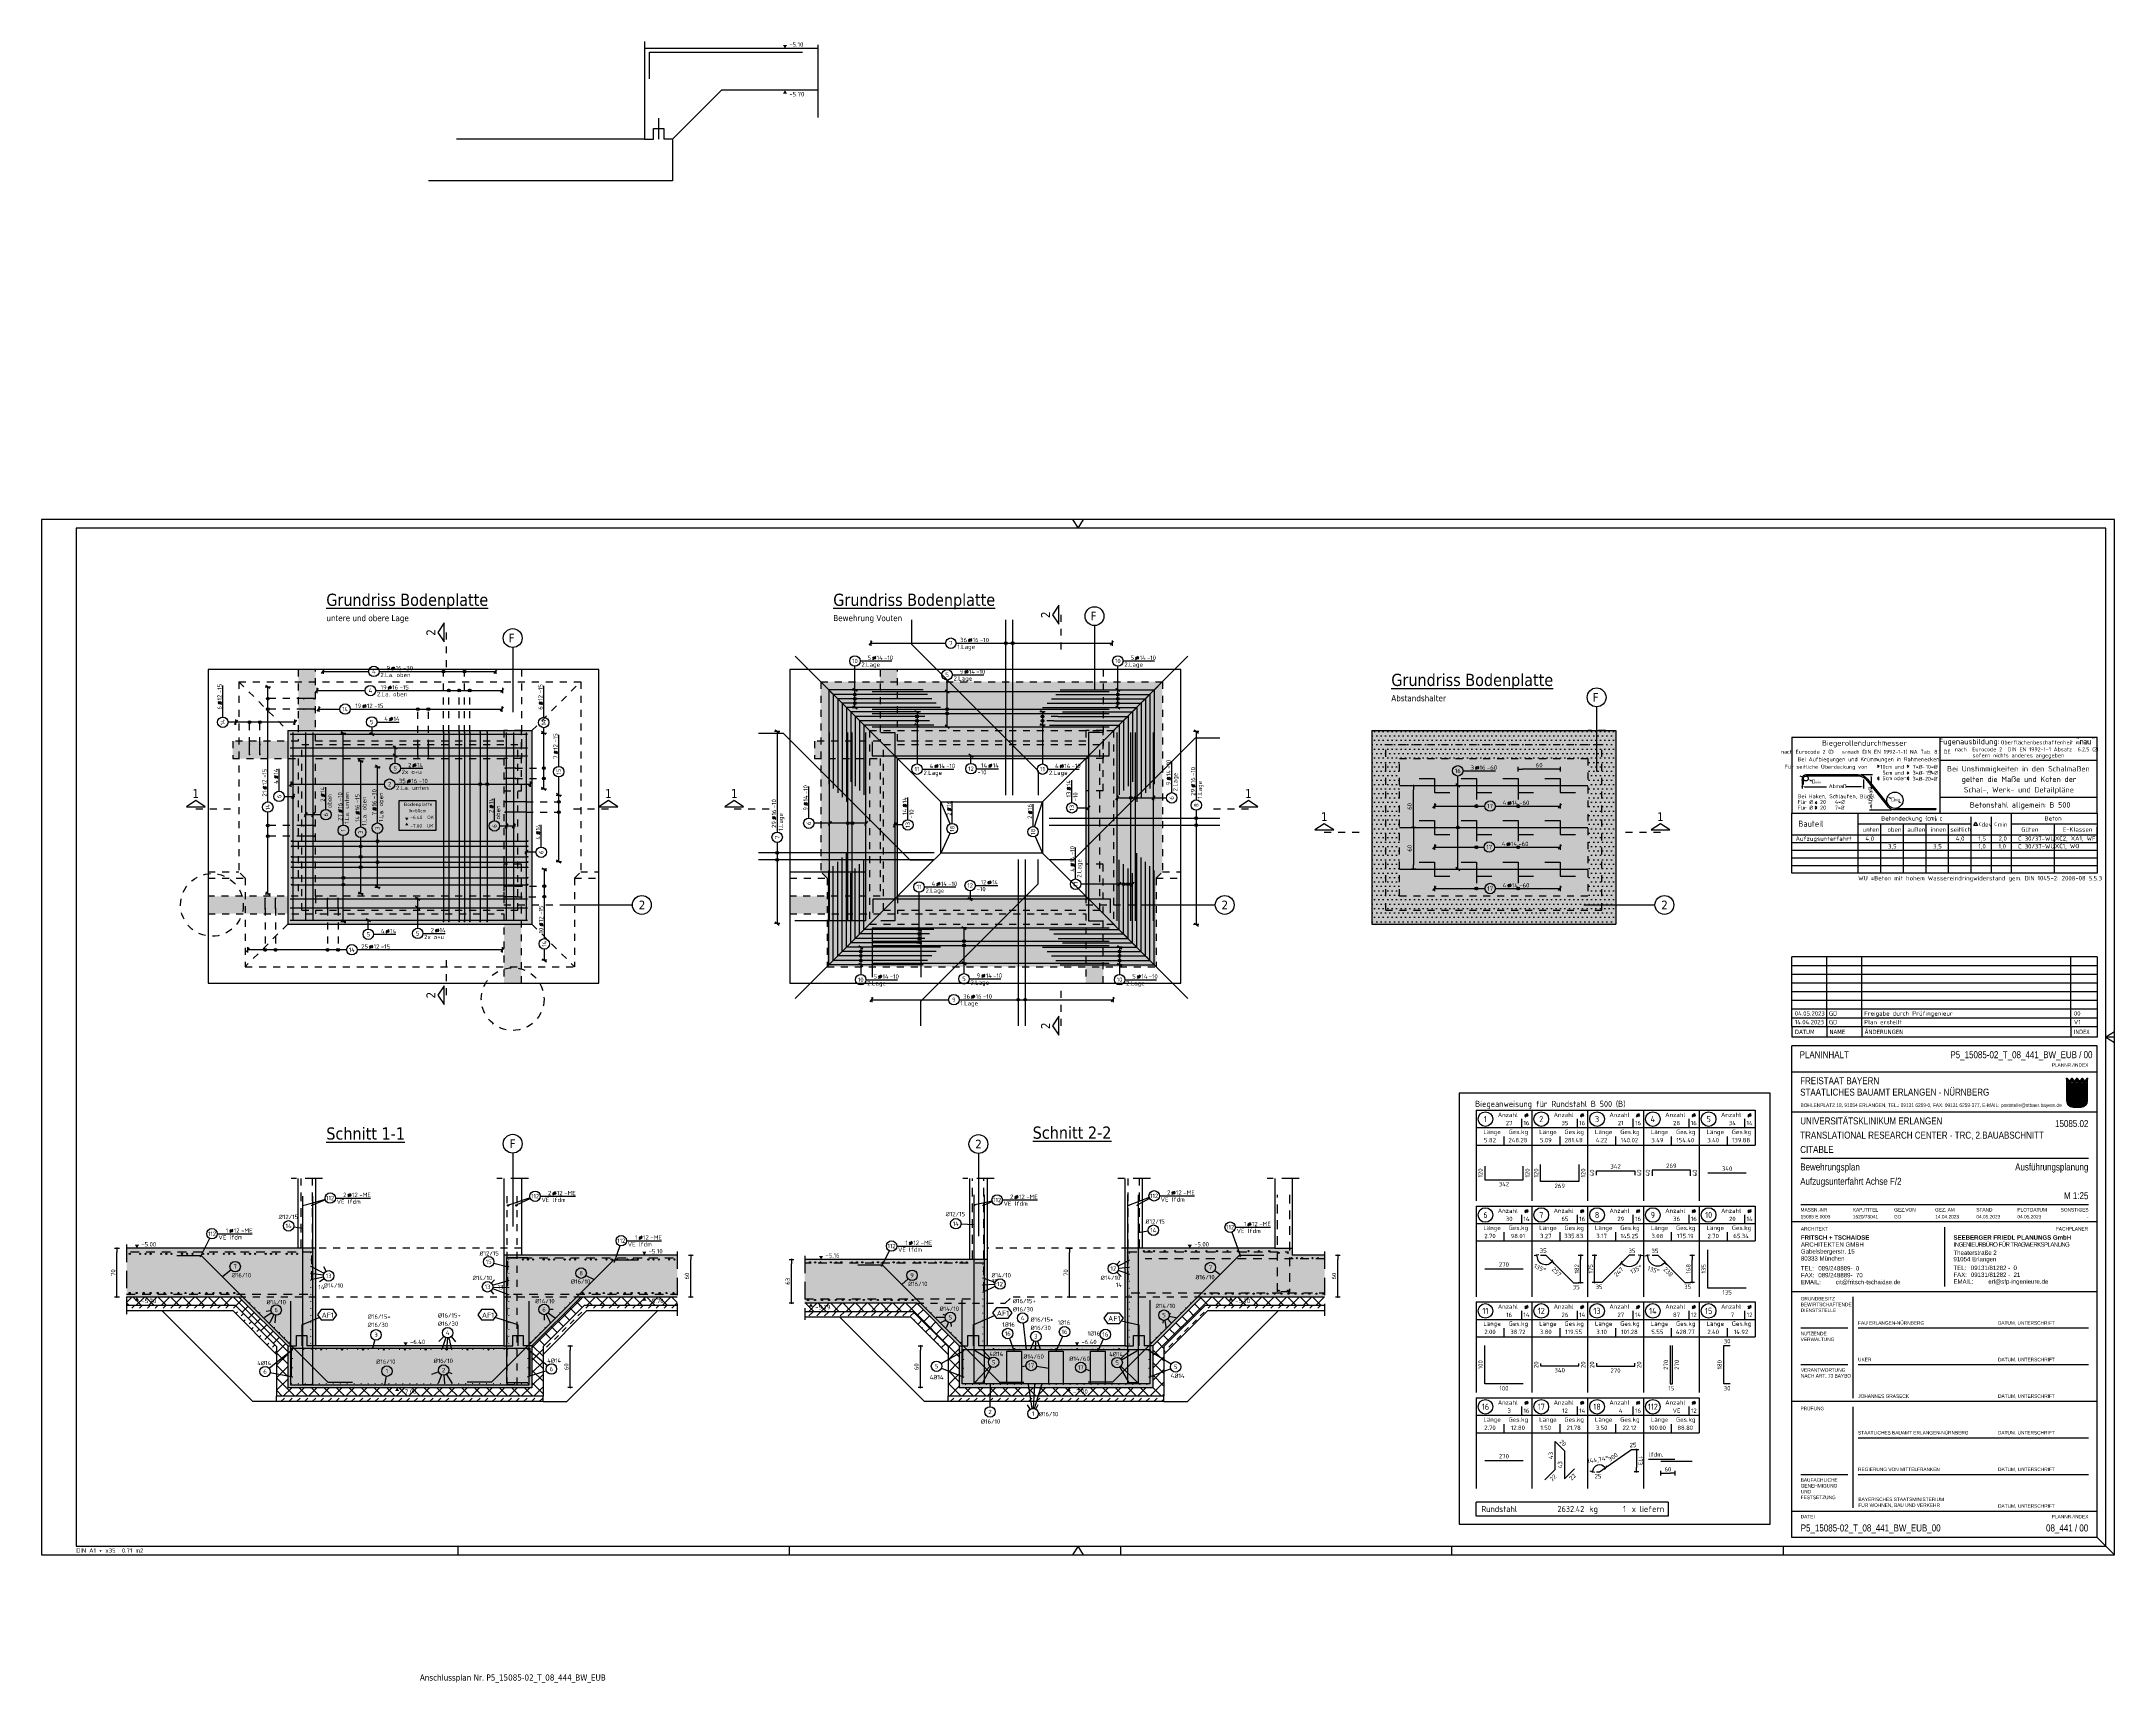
# Model space of a CAD drawing. Extents: x 0 to 42.8, y -1.8 to 41.7.
# Drawn here: x 0 to 29.73, y -1.83 to 21.7 of the extents above; entities that cross this region are included whole.
import ezdxf
from ezdxf.enums import TextEntityAlignment as Align

# ---------------------------------------------------------------- set-up
doc = ezdxf.new("R2010")
doc.units = 0
doc.header["$LTSCALE"] = 0.25
for name, pattern in [('AUSGEZOGEN', [1000.01, 1000, 0.01]), ('DASHED2', [0.375, 0.25, -0.125]), ('DIVIDE2', [0.625, 0.25, -0.125, 0, -0.125, 0, -0.125]), ('GESTRICHELT', [0.75, 0.5, -0.25]), ('GESTRICHELTX2', [1.5, 1, -0.5]), ('HIDDEN', [0.375, 0.25, -0.125]), ('HIDDEN2', [0.187, 0.125, -0.062]), ('PUNKT', [0.175, 0.05, -0.125]), ('STRICHPUNKT2', [0.55, 0.25, -0.125, 0.05, -0.125]), ('VERDECKT', [0.375, 0.25, -0.125])]:
    doc.linetypes.add(name, pattern=pattern)
for name, color, linetype in [('2.UG', 7, 'Continuous'), ('40 A Plankopf Text F+T', 7, 'Continuous'), ('ACHSEN', 7, 'Continuous'), ('AFB', 7, 'Continuous'), ('AFU', 7, 'Continuous'), ('BET-ANS', 7, 'Continuous'), ('BETON', 7, 'Continuous'), ('DRUEBER', 7, 'Continuous'), ('grau_hell', 7, 'Continuous'), ('grau_mittel', 7, 'Continuous'), ('Gründungspfähle', 7, 'Continuous'), ('HILFE', 7, 'Continuous'), ('koten', 7, 'Continuous'), ('MASSE', 7, 'Continuous'), ('OBJEKT', 7, 'Continuous'), ('RAHMEN', 7, 'Continuous'), ('RND', 7, 'Continuous'), ('RND_BILD', 7, 'Continuous'), ('SCHNITTE', 7, 'Continuous'), ('SFP_Achsen', 7, 'Continuous'), ('SFP_Dämmung', 7, 'Continuous'), ('SFP_Hilfe', 7, 'Continuous'), ('STEMPEL', 7, 'Continuous'), ('TEXT', 7, 'Continuous'), ('VERDECKT', 7, 'Continuous'), ('Versprung oberseitig', 7, 'Continuous')]:
    doc.layers.add(name, color=color, linetype=linetype)
doc.layers.add('NOPLOT', color=7, linetype='Continuous', plot=False)
doc.styles.add('ERSTELLTER_STIL_3', font='arial.ttf')
doc.styles.add('ERSTELLTER_STIL_4', font='arialbd.ttf')
doc.styles.add('helv', font='tahoma.ttf')
doc.styles.add('plankopf_ArialN', font='ARIALN.TTF')
doc.styles.add('txt', font='isocp.shx')
doc.linetypes.add('AFU_50K', pattern='A,0.15,["/",Standard,S=0.2,R=0,X=-0.01,Y=-0.1],0.07,["/",Standard,S=0.2,R=0,X=-0.01,Y=-0.1],0.15', length=0.37)
doc.dimstyles.new('DOT_I', dxfattribs={"dimscale": 0.25, "dimtxt": 0.25, "dimasz": 0.25, "dimexe": 0.1, "dimexo": 0.3, "dimgap": 0.1, "dimtad": 1, "dimdec": 3, "dimzin": 3, "dimtxsty": 'txt', "dimblk": 'DOT', "dimblk1": 'DOT', "dimblk2": 'DOT', "dimsah": 1, "dimcen": 0.1, "dimse1": 1, "dimse2": 1, "dimazin": 0, "dimtfac": 1, "dimtdec": 4, "dimtix": 1, "dimtmove": 2, "dimatfit": 3, "dimfxl": 0, "dimtvp": 1, "dimtolj": 1, "dimtzin": 0, "dimarcsym": 0})
pattern_1 = [(0, (-322.07857, -163.97815), (8e-17, 0.254), [])]
pattern_2 = [(225, (-2.01724, 0.56533), (-9e-17, -0.1122532), [0.079375, -0.079375])]
pattern_3 = [(225, (-3.42124, 0.56533), (-9e-17, -0.1122532), [0.079375, -0.079375])]

# ---------------------------------------------------------------- blocks, each defined once
blk = doc.blocks.new('Bundeslandwappen')
at = {"lineweight": 9, "true_color": 0xffffff}
for points in [[(-5.8, 16.5), (-6, 16.5), (-6, 16.3), (-5.8, 16.3)], [(-5.1, 15.7), (-5.3, 15.7), (-5.3, 15.5), (-5.1, 15.5)], [(-3.5, 15.7), (-3.7, 15.7), (-3.7, 15.5), (-3.5, 15.5)], [(-2.8, 16.5), (-3, 16.5), (-3, 16.3), (-2.8, 16.3)], [(-2.2, 15.7), (-2.4, 15.7), (-2.4, 15.5), (-2.2, 15.5)], [(-0.6, 15.7), (-0.8, 15.7), (-0.8, 15.5), (-0.6, 15.5)], [(0.1, 16.5), (-0.1, 16.5), (-0.1, 16.3), (0.1, 16.3)], [(0.8, 15.7), (0.6, 15.7), (0.6, 15.5), (0.8, 15.5)], [(2.4, 15.7), (2.2, 15.7), (2.2, 15.5), (2.4, 15.5)], [(3, 16.5), (2.8, 16.5), (2.8, 16.3), (3, 16.3)], [(3.7, 15.7), (3.5, 15.7), (3.5, 15.5), (3.7, 15.5)], [(5.3, 15.7), (5.1, 15.7), (5.1, 15.5), (5.3, 15.5)], [(6, 16.5), (5.8, 16.5), (5.8, 16.3), (6, 16.3)]]:
    blk.add_hatch(color=7, dxfattribs=at).paths.add_polyline_path(points)
at = {"true_color": 0xffffff}
for points in [[(-5.3, 12.6), (-5.7, 12.6), (-5.7, 12.2), (-5.1, 12)], [(-1.4, 10.7), (-5.1, 12), (-3.6, 8.4), (0.1, 7.1)], [(0.9, 12.6), (-2.2, 12.6), (-1.4, 10.7), (2.2, 9.4)], [(4, 12.6), (1.7, 12.6), (4.4, 11.6)], [(-3.6, 8.4), (-5.7, 9.2), (-5.7, 6.2), (-2.1, 4.9)], [(-5.7, 6.1), (-5.7, 3.7, 0.041392), (-5.7, 3.1), (-4.2, 2.6)], [(-0.6, 1.3), (-4.2, 2.6), (-3.3, 0.4, 0.073774), (-2.3, 0.3), (-0.1, 0.3)], [(1.6, 3.6), (-2.1, 4.9), (-0.6, 1.3), (2.4, 0.3, 0.043654), (2.9, 0.4)], [(3.7, 5.8), (0.1, 7.1), (1.6, 3.6), (5.2, 2.3)], [(5.7, 8.1), (2.2, 9.4), (3.7, 5.8), (5.7, 5.1)], [(5.7, 11.2), (4.4, 11.6), (5.7, 8.5)]]:
    blk.add_hatch(color=7, dxfattribs=at).paths.add_polyline_path(points)
at = {"lineweight": 9}
h = blk.add_hatch(dxfattribs=at)
h.set_pattern_fill('ANSI31', color=256, scale=0.08, angle=315, style=0)
h.set_pattern_definition(pattern_1)
h.paths.add_polyline_path([(-5.1, 12), (-5.7, 12.2), (-5.7, 9.2), (-3.6, 8.4)])
h = blk.add_hatch(dxfattribs=at)
h.set_pattern_fill('ANSI31', color=256, scale=0.08, angle=315, style=0)
h.set_pattern_definition(pattern_1)
h.paths.add_polyline_path([(-2.2, 12.6), (-5.3, 12.6), (-5.1, 12), (-1.4, 10.7)])
h = blk.add_hatch(dxfattribs=at)
h.set_pattern_fill('ANSI31', color=256, scale=0.08, angle=315, style=0)
h.set_pattern_definition(pattern_1)
h.paths.add_polyline_path([(4.4, 11.6), (1.7, 12.6), (0.9, 12.6), (2.2, 9.4), (5.7, 8.1), (5.7, 8.5)])
h = blk.add_hatch(dxfattribs=at)
h.set_pattern_fill('ANSI31', color=256, scale=0.08, angle=315, style=0)
h.set_pattern_definition(pattern_1)
h.paths.add_polyline_path([(5.7, 12.6), (4, 12.6), (4.4, 11.6), (5.7, 11.2)])
h = blk.add_hatch(dxfattribs=at)
h.set_pattern_fill('ANSI31', color=256, scale=0.08, angle=315, style=0)
h.set_pattern_definition(pattern_1)
h.paths.add_polyline_path([(-2.1, 4.9), (-5.7, 6.2), (-5.7, 6.1), (-4.2, 2.6), (-0.6, 1.3)])
h = blk.add_hatch(dxfattribs=at)
h.set_pattern_fill('ANSI31', color=256, scale=0.08, angle=315, style=0)
h.set_pattern_definition(pattern_1)
h.paths.add_polyline_path([(-4.2, 2.6), (-5.7, 3.1, 0.285055), (-3.3, 0.4)])
h = blk.add_hatch(dxfattribs=at)
h.set_pattern_fill('ANSI31', color=256, scale=0.08, angle=315, style=0)
h.set_pattern_definition(pattern_1)
h.paths.add_polyline_path([(0.1, 7.1), (-3.6, 8.4), (-2.1, 4.9), (1.6, 3.6)])
h = blk.add_hatch(dxfattribs=at)
h.set_pattern_fill('ANSI31', color=256, scale=0.08, angle=315, style=0)
h.set_pattern_definition(pattern_1)
h.paths.add_polyline_path([(2.2, 9.4), (-1.4, 10.7), (0.1, 7.1), (3.7, 5.8)])
h = blk.add_hatch(dxfattribs=at)
h.set_pattern_fill('ANSI31', color=256, scale=0.08, angle=315, style=0)
h.set_pattern_definition(pattern_1)
h.paths.add_polyline_path([(-0.6, 1.3), (-0.1, 0.3), (2.3, 0.3, 0.004354), (2.4, 0.3)])
h = blk.add_hatch(dxfattribs=at)
h.set_pattern_fill('ANSI31', color=256, scale=0.08, angle=315, style=0)
h.set_pattern_definition(pattern_1)
h.paths.add_polyline_path([(5.3, 2.1), (5.2, 2.3), (1.6, 3.6), (2.9, 0.4, 0.22704)])
h = blk.add_hatch(dxfattribs=at)
h.set_pattern_fill('ANSI31', color=256, scale=0.08, angle=315, style=0)
h.set_pattern_definition(pattern_1)
h.paths.add_polyline_path([(5.7, 5.1), (3.7, 5.8), (5.2, 2.3), (5.4, 2.2, 0.111178), (5.7, 3.7)])
for p, q in [((-6, 16.1), (-6, 3.7)), ((-6, 13.3), (6, 13.3)), ((-6, 12.9), (6, 12.9)), ((-5.7, 12.6), (-5.7, 3.7)), ((-5.7, 12.6), (5.7, 12.6)), ((-5.7, 12.2), (5.7, 8.1)), ((-5.6, 16.6), (-5.6, 16.7)), ((-5.6, 15), (-5.6, 15.2)), ((-5.3, 15.2), (-5.3, 15)), ((-4.7, 14.5), (-5.3, 14.5)), ((-5.3, 12.6), (-0.1, 0.3)), ((-4.1, 14.5), (-3.5, 14.5)), ((-3.5, 15.2), (-3.5, 15)), ((-3.4, 13.9), (-2.9, 14.2)), ((-2.9, 13.6), (-3.4, 13.9)), ((-3.2, 16.6), (-3.2, 16.7)), ((-3.2, 15), (-3.2, 15.2)), ((-2.9, 15.6), (-2.9, 14.5)), ((-2.9, 14.2), (-2.5, 13.9)), ((-2.5, 13.9), (-2.9, 13.6)), ((-2.7, 16.6), (-2.7, 16.7)), ((-2.7, 15), (-2.7, 15.2)), ((-2.4, 15.2), (-2.4, 15)), ((-1.7, 14.5), (-2.3, 14.5)), ((-2.2, 12.6), (2.9, 0.4)), ((-1.2, 14.5), (-0.6, 14.5)), ((-0.5, 15.2), (-0.5, 15)), ((0, 14.2), (-0.4, 13.9)), ((-0.4, 13.9), (0, 13.6)), ((-0.3, 16.6), (-0.2, 16.7)), ((-0.2, 15), (-0.2, 15.2)), ((0, 15.6), (0, 14.5)), ((0.4, 13.9), (0, 14.2)), ((0, 13.6), (0.4, 13.9)), ((0.3, 16.6), (0.2, 16.7)), ((0.2, 15), (0.2, 15.2)), ((0.5, 15.2), (0.5, 15)), ((1.2, 14.5), (0.6, 14.5)), ((0.9, 12.6), (5.3, 2.1)), ((1.7, 14.5), (2.3, 14.5)), ((1.7, 12.6), (5.7, 11.2)), ((2.4, 15.2), (2.4, 15)), ((2.9, 14.2), (2.5, 13.9)), ((2.5, 13.9), (2.9, 13.6)), ((2.7, 16.6), (2.7, 16.7)), ((2.7, 15), (2.7, 15.2)), ((2.9, 15.6), (2.9, 14.5)), ((3.4, 13.9), (2.9, 14.2)), ((2.9, 13.6), (3.4, 13.9)), ((3.2, 16.6), (3.2, 16.7)), ((3.2, 15), (3.2, 15.2)), ((3.5, 15.2), (3.5, 15)), ((4.1, 14.5), (3.5, 14.5)), ((4, 12.6), (5.7, 8.5)), ((4.7, 14.5), (5.3, 14.5)), ((5.3, 15.2), (5.3, 15)), ((5.6, 16.6), (5.6, 16.7)), ((5.6, 15), (5.6, 15.2)), ((5.7, 3.7), (5.7, 12.6)), ((6, 3.7), (6, 16.1)), ((-5.7, 9.2), (5.7, 5.1)), ((-5.7, 6.2), (5.4, 2.2)), ((-5.7, 6.1), (-3.3, 0.4)), ((-5.7, 3.1), (2.4, 0.3)), ((-2.3, 0.3), (2.3, 0.3)), ((-2.3, 0), (2.3, 0))]:
    blk.add_line(p, q, dxfattribs=at)
for points in [[(-5.8, 16.3), (-6, 16.3), (-6, 16.5), (-5.8, 16.5)], [(-5.1, 15.5), (-5.3, 15.5), (-5.3, 15.7), (-5.1, 15.7)], [(-4.1, 13.7), (-4.8, 13.7), (-4.8, 14.1), (-4.1, 14.1)], [(-3.7, 15.5), (-3.5, 15.5), (-3.5, 15.7), (-3.7, 15.7)], [(-2.8, 16.3), (-3, 16.3), (-3, 16.5), (-2.8, 16.5)], [(-2.2, 15.5), (-2.4, 15.5), (-2.4, 15.7), (-2.2, 15.7)], [(-1.8, 13.7), (-1, 13.7), (-1, 14.1), (-1.8, 14.1)], [(-0.8, 15.5), (-0.6, 15.5), (-0.6, 15.7), (-0.8, 15.7)], [(0.1, 16.3), (-0.1, 16.3), (-0.1, 16.5), (0.1, 16.5)], [(0.8, 15.5), (0.6, 15.5), (0.6, 15.7), (0.8, 15.7)], [(1.8, 13.7), (1, 13.7), (1, 14.1), (1.8, 14.1)], [(2.2, 15.5), (2.4, 15.5), (2.4, 15.7), (2.2, 15.7)], [(3, 16.3), (2.8, 16.3), (2.8, 16.5), (3, 16.5)], [(3.7, 15.5), (3.5, 15.5), (3.5, 15.7), (3.7, 15.7)], [(4.1, 13.7), (4.8, 13.7), (4.8, 14.1), (4.1, 14.1)], [(5.1, 15.5), (5.3, 15.5), (5.3, 15.7), (5.1, 15.7)], [(5.8, 16.3), (6, 16.3), (6, 16.5), (5.8, 16.5)]]:
    blk.add_lwpolyline(points, close=True, dxfattribs=at)
for centre in [(-5.3, 13.9), (-3.7, 13.9), (-2.2, 13.9), (-0.7, 13.9), (0.7, 13.9), (2.2, 13.9), (3.7, 13.9), (5.3, 13.9)]:
    blk.add_circle(centre, 0.123, dxfattribs=at)
for centre, radius, start, end in [((-5.9, 16.5), 0.362, 44.6681, 253.1183), ((-5.7, 16.7), 0.05, 6.6615, 44.6681), ((-5.6, 16.6), 0.05, 186.6615, 265.6209), ((-5.6, 16.3), 0.281, 346.0232, 85.6209), ((-5.4, 16), 0.179, 74.7883, 15.1356), ((-5.5, 15.2), 0.157, 3.2756, 179.5521), ((-5.2, 15), 0.453, 182.8328, 261.3043), ((-5.4, 16.2), 0.05, 254.7883, 346.0232), ((-5.2, 16), 0.05, 93.0633, 195.1356), ((-5.3, 15.2), 0.191, 249.6358, 3.0857), ((-5.2, 15.9), 0.224, 350.9542, 93.0633), ((-5, 15.2), 0.05, 82.9467, 183.0857), ((-5, 15.5), 0.249, 262.9467, 77.8855), ((-4.9, 15.8), 0.05, 170.9542, 257.8855), ((-4.6, 14.9), 0.224, 71.4, 0), ((-4.7, 14.9), 0.312, 275.9649, 353.9773), ((-4.4, 15.2), 0.208, 317.0775, 222.9225), ((-4.2, 14.9), 0.224, 180, 108.6), ((-4.1, 14.9), 0.312, 186.0227, 264.0351), ((-3.8, 15.5), 0.249, 102.1145, 277.0533), ((-3.9, 15.8), 0.05, 282.1145, 9.0458), ((-3.6, 15.9), 0.224, 86.9367, 189.0458), ((-3.8, 15.2), 0.05, 356.9143, 97.0533), ((-3.5, 15.2), 0.191, 176.9143, 290.3642), ((-3.4, 16), 0.179, 164.8644, 105.2117), ((-3.6, 16), 0.05, 344.8644, 86.9367), ((-3.2, 16.3), 0.281, 94.3791, 193.9768), ((-3.4, 16.2), 0.05, 193.9768, 285.2117), ((-3.3, 15.2), 0.157, 0.4479, 176.7244), ((-3.6, 15), 0.453, 278.6957, 357.1672), ((-2.9, 16.6), 0.264, 24.0166, 155.3409), ((-3.1, 16.7), 0.05, 155.2288, 173.3385), ((-3.2, 16.6), 0.05, 274.3791, 353.3385), ((-2.7, 16.7), 0.05, 6.6615, 24.0166), ((-2.6, 16.6), 0.05, 186.6615, 265.6209), ((-2.5, 16), 0.179, 74.7883, 15.1356), ((-2.6, 15.2), 0.157, 3.2756, 179.5521), ((-2.3, 15), 0.453, 182.8328, 261.3043), ((-2.7, 16.3), 0.281, 346.0232, 85.6209), ((-2.4, 16.2), 0.05, 254.7883, 346.0232), ((-2.3, 15.2), 0.191, 249.6358, 3.0857), ((-2.3, 15.9), 0.224, 350.9542, 93.0633), ((-2.3, 16), 0.05, 93.0633, 195.1356), ((-2.1, 15.5), 0.249, 262.9467, 77.8855), ((-2.1, 15.2), 0.05, 82.9467, 183.0857), ((-2, 15.8), 0.05, 170.9542, 257.8855), ((-1.7, 14.9), 0.224, 71.4, 0), ((-1.5, 15.2), 0.208, 317.0775, 222.9225), ((-1.8, 14.9), 0.312, 275.9649, 353.9773), ((-1.2, 14.9), 0.224, 180, 108.6), ((-1.2, 14.9), 0.312, 186.0227, 264.0351), ((-0.9, 15.5), 0.249, 102.1145, 277.0533), ((-0.7, 15.9), 0.224, 86.9367, 189.0458), ((-0.9, 15.8), 0.05, 282.1145, 9.0458), ((-0.8, 15.2), 0.05, 356.9143, 97.0533), ((-0.6, 15.2), 0.191, 176.9143, 290.3642), ((-0.7, 16), 0.05, 344.8644, 86.9367), ((-0.3, 16.3), 0.281, 94.3791, 193.9768), ((-0.4, 16), 0.179, 164.8644, 105.2117), ((-0.5, 16.2), 0.05, 193.9768, 285.2117), ((-0.7, 15), 0.453, 278.6957, 357.1672), ((-0.4, 15.2), 0.157, 0.4479, 176.7244), ((-0.3, 16.6), 0.05, 274.3791, 353.3385), ((0, 16.6), 0.264, 24.0166, 155.3409), ((-0.2, 16.7), 0.05, 155.2288, 173.3385), ((0.2, 16.7), 0.05, 6.6615, 24.0166), ((0.4, 15.2), 0.157, 3.2756, 179.5521), ((0.7, 15), 0.453, 182.8328, 261.3043), ((0.3, 16.6), 0.05, 186.6615, 265.6209), ((0.3, 16.3), 0.281, 346.0232, 85.6209), ((0.4, 16), 0.179, 74.7883, 15.1356), ((0.5, 16.2), 0.05, 254.7883, 346.0232), ((0.6, 15.2), 0.191, 249.6358, 3.0857), ((0.7, 16), 0.05, 93.0633, 195.1356), ((0.7, 15.9), 0.224, 350.9542, 93.0633), ((0.8, 15.2), 0.05, 82.9467, 183.0857), ((0.9, 15.5), 0.249, 262.9467, 77.8855), ((0.9, 15.8), 0.05, 170.9542, 257.8855), ((1.2, 14.9), 0.224, 71.4, 0), ((1.2, 14.9), 0.312, 275.9649, 353.9773), ((1.5, 15.2), 0.208, 317.0775, 222.9225), ((1.7, 14.9), 0.224, 180, 108.6), ((1.8, 14.9), 0.312, 186.0227, 264.0351), ((2.1, 15.5), 0.249, 102.1145, 277.0533), ((2.3, 15.9), 0.224, 86.9367, 189.0458), ((2, 15.8), 0.05, 282.1145, 9.0458), ((2.1, 15.2), 0.05, 356.9143, 97.0533), ((2.3, 15.2), 0.191, 176.9143, 290.3642), ((2.5, 16), 0.179, 164.8644, 105.2117), ((2.3, 16), 0.05, 344.8644, 86.9367), ((2.3, 15), 0.453, 278.6957, 357.1672), ((2.7, 16.3), 0.281, 94.3791, 193.9768), ((2.4, 16.2), 0.05, 193.9768, 285.2117), ((2.6, 15.2), 0.157, 0.4479, 176.7244), ((2.6, 16.6), 0.05, 274.3791, 353.3385), ((2.9, 16.6), 0.264, 24.0166, 155.3409), ((2.7, 16.7), 0.05, 155.2288, 173.3385), ((3.1, 16.7), 0.05, 6.6615, 24.0166), ((3.2, 16.6), 0.05, 186.6615, 265.6209), ((3.2, 16.3), 0.281, 346.0232, 85.6209), ((3.4, 16), 0.179, 74.7883, 15.1356), ((3.3, 15.2), 0.157, 3.2756, 179.5521), ((3.6, 15), 0.453, 182.8328, 261.3043), ((3.4, 16.2), 0.05, 254.7883, 346.0232), ((3.6, 16), 0.05, 93.0633, 195.1356), ((3.5, 15.2), 0.191, 249.6358, 3.0857), ((3.6, 15.9), 0.224, 350.9542, 93.0633), ((3.8, 15.2), 0.05, 82.9467, 183.0857), ((3.8, 15.5), 0.249, 262.9467, 77.8855), ((3.9, 15.8), 0.05, 170.9542, 257.8855), ((4.2, 14.9), 0.224, 71.4, 0), ((4.1, 14.9), 0.312, 275.9649, 353.9773), ((4.4, 15.2), 0.208, 317.0775, 222.9225), ((4.6, 14.9), 0.224, 180, 108.6), ((4.7, 14.9), 0.312, 186.0227, 264.0351), ((5, 15.5), 0.249, 102.1145, 277.0533), ((4.9, 15.8), 0.05, 282.1145, 9.0458), ((5.2, 15.9), 0.224, 86.9367, 189.0458), ((5, 15.2), 0.05, 356.9143, 97.0533), ((5.3, 15.2), 0.191, 176.9143, 290.3642), ((5.4, 16), 0.179, 164.8644, 105.2117), ((5.2, 16), 0.05, 344.8644, 86.9367), ((5.6, 16.3), 0.281, 94.3791, 193.9768), ((5.4, 16.2), 0.05, 193.9768, 285.2117), ((5.5, 15.2), 0.157, 0.4479, 176.7244), ((5.2, 15), 0.453, 278.6957, 357.1672), ((5.9, 16.5), 0.362, 286.8817, 135.3319), ((5.7, 16.7), 0.05, 135.3319, 173.3385), ((5.6, 16.6), 0.05, 274.3791, 353.3385), ((-2.3, 3.7), 3.7, 180, 270), ((-2.3, 3.7), 3.4, 180, 270), ((2.3, 3.7), 3.7, 270, 0), ((2.3, 3.7), 3.4, 270, 0)]:
    blk.add_arc(centre, radius, start, end, dxfattribs=at)
blk = doc.blocks.new('Plankopf_PU')
for p, q in [((-18.5, 25.4), (-18.5, 27.7)), ((-1, 27.7), (-18.5, 27.7)), ((-1, 27.7), (-18.5, 27.7)), ((-1, 25.4), (-1, 27.7)), ((-1, 25.4), (-18.5, 25.4)), ((-1, 25.4), (-18.5, 25.4)), ((-18.5, 19.1), (-18.5, 25.4)), ((-1, 19.1), (-1, 25.4)), ((-1.5, 22.75), (-18, 22.75)), ((-18.5, 15.1), (-18.5, 19.1)), ((-1, 19.1), (-18.5, 19.1)), ((-18, 20.1), (-1.5, 20.1)), ((-1, 15.1), (-1, 19.1)), ((-9.75, 18.8), (-9.75, 15.4)), ((-1, 15.1), (-18.5, 15.1)), ((-1, 15.1), (-18.5, 15.1)), ((-18.5, 8.8), (-18.5, 15.1)), ((-15, 9), (-15, 14.8)), ((-1, 8.8), (-1, 15.1)), ((-15.3, 13), (-18, 13)), ((-1.5, 13), (-14.7, 13)), ((-15.3, 10.9), (-18, 10.9)), ((-1.5, 10.9), (-14.7, 10.9)), ((-18.5, 2.5), (-18.5, 8.8)), ((-1, 8.8), (-18.5, 8.8)), ((-15, 2.7), (-15, 8.5)), ((-1, 2.5), (-1, 8.8)), ((-1.5, 6.7), (-14.7, 6.7)), ((-15.3, 4.6), (-18, 4.6)), ((-1.5, 4.6), (-14.7, 4.6)), ((-1, 2.5), (-18.5, 2.5)), ((-18.5, 1), (-18.5, 2.5)), ((-1, 2.5), (-18.5, 2.5)), ((-1, 1), (-1, 2.5)), ((-1, 1), (-18.5, 1))]:
    blk.add_line(p, q)
at = {"xscale": 0.1, "yscale": 0.1, "zscale": 0.1}
blk.add_blockref('Bundeslandwappen', (-2.15, 25.67), dxfattribs=at)
at = {"linetype": 'AUSGEZOGEN', "lineweight": 35, "style": 'plankopf_ArialN'}
for s, height, p in [('FREISTAAT BAYERN', 0.4, (-18.03, 27.4)), ('PRÜFUNG', 0.2, (-18.01, 8.5))]:
    blk.add_text(s, height=height, dxfattribs=at).set_placement(p, align=Align.TOP_LEFT)
blk.add_text('STAATLICHES BAUAMT ERLANGEN - NÜRNBERG', height=0.4, dxfattribs=at).set_placement((-18.03, 26.55), align=Align.MIDDLE_LEFT)
at = {"style": 'plankopf_ArialN'}
for s, p in [('BOHLENPLATZ 18, 91054 ERLANGEN, TEL.: 09131 6259-0, FAX: 09131 6259-377, E-MAIL: poststelle@stbaer.bayern.de', (-18.01, 25.7)), ('MASSN.-NR', (-18.01, 19.7)), ('KAP./TITEL', (-15.01, 19.7)), ('GEZ.VON', (-12.64, 19.7)), ('GEZ. AM', (-10.29, 19.7)), ('STAND', (-7.93, 19.7)), ('PLOTDATUM', (-5.57, 19.7)), ('FAU ERLANGEN-NÜRNBERG', (-14.71, 13.21)), ('DATUM, UNTERSCHRIFT', (-6.69, 13.21)), ('UKER', (-14.71, 11.11)), ('DATUM, UNTERSCHRIFT', (-6.68, 11.11)), ('JOHANNES GRASECK', (-14.7, 9.01)), ('DATUM, UNTERSCHRIFT', (-6.68, 9.01)), ('STAATLICHES BAUAMT ERLANGEN-NÜRNBERG', (-14.71, 6.91)), ('DATUM, UNTERSCHRIFT', (-6.69, 6.91)), ('REGIERUNG VON MITTELFRANKEN', (-14.71, 4.81)), ('DATUM, UNTERSCHRIFT', (-6.68, 4.81)), ('DATUM, UNTERSCHRIFT', (-6.68, 2.71)), ('DATEI', (-18, 2.1))]:
    blk.add_text(s, height=0.2, dxfattribs=at).set_placement(p)
for s, p in [('SONSTIGES', (-1.49, 19.7)), ('PLANNR./INDEX', (-1.5, 2.1))]:
    blk.add_text(s, height=0.2, dxfattribs=at).set_placement(p, align=Align.RIGHT)
at = {"linetype": 'AUSGEZOGEN', "lineweight": 35, "style": 'plankopf_ArialN'}
blk.add_text('ARCHITEKT', height=0.2, dxfattribs=at).set_placement((-17.99, 18.61))
blk.add_text('FACHPLANER', height=0.2, dxfattribs=at).set_placement((-1.52, 18.61), align=Align.RIGHT)
at = {"insert": (-5.57, 19.3), "char_height": 0.2, "attachment_point": 7, "style": 'plankopf_ArialN'}
blk.add_mtext('04.05.2023', dxfattribs=at)
at = {"char_height": 0.2, "attachment_point": 1, "style": 'plankopf_ArialN'}
for s, insert, width in [('GRUNDBESITZ\\PBEWIRTSCHAFTENDE DIENSTSTELLE', (-18, 14.8), 2.5), ('NUTZENDE^JVERWALTUNG', (-18, 12.8), 2.6984), ('VERANTWORTUNG  NACH ART. 73 BAYBO', (-17.99, 10.71), 2.6877), ('BAUFACHLICHE GENEHMIGUNG UND FESTSETZUNG', (-18, 4.4), 2.2311), ('BAYERISCHES STAATSMINISTERIUM ^JFÜR WOHNEN, BAU UND VERKEHR', (-14.69, 3.29), 9.2941)]:
    blk.add_mtext(s, dxfattribs=dict(at, insert=insert, width=width))
at = {"style": 'plankopf_ArialN'}
for tag, p in [('PROJEKTBEZEICHNUNGZ1', (-18.03, 24.58)), ('PROJEKTBEZEICHNUNGZ2', (-18.03, 23.76)), ('PROJEKTBEZEICHNUNGZ3', (-18.03, 22.94))]:
    blk.add_attdef(tag, text='', height=0.4, dxfattribs=at).set_placement(p, align=Align.BOTTOM_LEFT)
for tag, p in [('GEB.-NR', (-1.5, 24.95)), ('0.000X', (-1.51, 1.75))]:
    blk.add_attdef(tag, text='', height=0.4, dxfattribs=at).set_placement(p, align=Align.TOP_RIGHT)
for tag, p, height in [('PLANINHALTZ1', (-18.03, 22.06), 0.4), ('PLANINHALTZ2', (-18.03, 21.23), 0.4), ('PLANINHALTZ3', (-18.03, 20.41), 0.4), ('MASSN.-NR', (-18.01, 19.3), 0.2), ('KAPITEL/TITEL', (-15.01, 19.3), 0.2), ('GEZ_VON', (-12.64, 19.3), 0.2), ('GEZ_AM', (-10.29, 19.3), 0.2), ('STAND', (-7.93, 19.3), 0.2)]:
    blk.add_attdef(tag, p, '', height=height, dxfattribs=at)
for tag, height, p in [('PROJEKTKATEGORIE', 0.4, (-1.5, 21.23)), ('PLANUNGSPHASE', 0.4, (-1.5, 22.06)), ('MAßSTAB', 0.4, (-1.5, 20.41)), ('SONSTIGES', 0.2, (-1.5, 19.3))]:
    blk.add_attdef(tag, text='', height=height, dxfattribs=at).set_placement(p, align=Align.RIGHT)
at = {"layer": '40 A Plankopf Text F+T', "color": 7, "linetype": 'Continuous', "lineweight": 13, "char_height": 0.25, "attachment_point": 7}
for s, insert, style in [('\\A1;ARCHITEKTEN GMBH', (-17.99, 17.68), 'ERSTELLTER_STIL_3'), ('\\A1;FRITSCH + TSCHAIDSE ', (-17.99, 18.08), 'ERSTELLTER_STIL_4'), ('\\A1;SEEBERGER FRIEDL PLANUNGS GmbH', (-9.24, 18.08), 'ERSTELLTER_STIL_4'), ('\\A1;{\\T0.8;INGENIEURBÜRO FÜR TRAGWERKSPLANUNG}', (-9.24, 17.68), 'ERSTELLTER_STIL_3'), ('\\A1;Gabelsbergerstr. 15', (-17.99, 17.21), 'ERSTELLTER_STIL_3'), ('\\A1;80333 München', (-17.99, 16.88), 'ERSTELLTER_STIL_3'), ('\\A1;Theaterstraße 2', (-9.24, 17.21), 'ERSTELLTER_STIL_3'), ('\\A1;91054 Erlangen', (-9.24, 16.77), 'ERSTELLTER_STIL_3')]:
    blk.add_mtext(s, dxfattribs=dict(at, insert=insert, style=style))
at = {"layer": '40 A Plankopf Text F+T', "color": 7, "linetype": 'Continuous', "lineweight": 13, "char_height": 0.25, "attachment_point": 7, "line_spacing_factor": 0.945293, "style": 'ERSTELLTER_STIL_3'}
for s, insert in [('\\A1;TEL: ^I089/248889-  0\\PFAX: ^I089/248889-  70\\PEMAIL: ^Icit@fritsch-tschaidse.de', (-17.99, 15.48)), ('\\A1;TEL: ^I09131/81282 -  0\\PFAX: ^I09131/81282 -  21\\PEMAIL: ^Ierl@sfp-ingenieure.de', (-9.24, 15.48))]:
    blk.add_mtext(s, dxfattribs=dict(at, insert=insert))
blk = doc.blocks.new('Plankopf-ER')
at = {"layer": 'RAHMEN', "color": 7, "linetype": 'Continuous'}
for p, q in [((-0.5, 4.6), (-18, 4.6)), ((-18, 4.1), (-18, 4.6)), ((-0.5, 4.1), (-18, 4.1)), ((-18, 3.6), (-18, 4.1)), ((-0.5, 3.6), (-18, 3.6)), ((-18, 3.1), (-18, 3.6)), ((-16, 4.1), (-16, 4.6)), ((-16, 3.6), (-16, 4.1)), ((-16, 3.1), (-16, 3.6)), ((-14, 4.1), (-14, 4.6)), ((-14, 3.6), (-14, 4.1)), ((-14, 3.1), (-14, 3.6)), ((-2, 4.1), (-2, 4.6)), ((-2, 3.6), (-2, 4.1)), ((-2, 3.1), (-2, 3.6)), ((-0.5, 4.6), (-0.5, 4.1)), ((-0.5, 4.1), (-0.5, 3.6)), ((-0.5, 3.6), (-0.5, 3.1)), ((-0.5, 3.1), (-18, 3.1)), ((-18, 2.6), (-18, 3.1)), ((-0.5, 2.6), (-18, 2.6)), ((-18, 2.1), (-18, 2.6)), ((-16, 2.6), (-16, 3.1)), ((-16, 2.1), (-16, 2.6)), ((-14, 2.6), (-14, 3.1)), ((-14, 2.1), (-14, 2.6)), ((-2, 2.6), (-2, 3.1)), ((-2, 2.1), (-2, 2.6)), ((-0.5, 3.1), (-0.5, 2.6)), ((-0.5, 2.6), (-0.5, 2.1)), ((-0.5, 2.1), (-18, 2.1)), ((-18, 1.6), (-18, 2.1)), ((-0.5, 1.6), (-18, 1.6)), ((-18, 1.1), (-18, 1.6)), ((-16, 1.6), (-16, 2.1)), ((-16, 1.1), (-16, 1.6)), ((-14, 1.6), (-14, 2.1)), ((-14, 1.1), (-14, 1.6)), ((-2, 1.6), (-2, 2.1)), ((-2, 1.1), (-2, 1.6)), ((-0.5, 2.1), (-0.5, 1.6)), ((-0.5, 1.6), (-0.5, 1.1)), ((-0.5, 1.1), (-18, 1.1)), ((-18, 0.6), (-18, 1.1)), ((-0.5, 0.6), (-18, 0.6)), ((-18, 0.6), (-18, 0)), ((-0.5, 0), (-18, 0)), ((-16, 0.6), (-16, 1.1)), ((-16, 0.6), (-16, 0)), ((-14, 0.6), (-14, 1.1)), ((-14, 0.6), (-14, 0)), ((-2, 0.6), (-2, 1.1)), ((-2, 0.6), (-2, 0)), ((-0.5, 1.1), (-0.5, 0.6)), ((-0.5, 0.6), (-0.5, 0))]:
    blk.add_line(p, q, dxfattribs=at)
at = {"layer": 'RAHMEN', "color": 7, "linetype": 'Continuous', "style": 'txt'}
for tag, p in [('INDEX-D8', (-17.84, 4.24)), ('INDEX-D7', (-17.84, 3.74)), ('INDEX-N8', (-15.88, 4.24)), ('INDEX-N7', (-15.88, 3.74)), ('INDEX-X8', (-13.86, 4.24)), ('INDEX-X7', (-13.86, 3.74)), ('INDEX8', (-1.83, 4.24)), ('INDEX7', (-1.83, 3.74)), ('INDEX-D6', (-17.84, 3.24)), ('INDEX-D5', (-17.84, 2.74)), ('INDEX-D4', (-17.84, 2.24)), ('INDEX-N6', (-15.88, 3.24)), ('INDEX-N5', (-15.88, 2.74)), ('INDEX-N4', (-15.88, 2.24)), ('INDEX-X6', (-13.86, 3.24)), ('INDEX-X5', (-13.86, 2.74)), ('INDEX-X4', (-13.86, 2.24)), ('INDEX6', (-1.83, 3.24)), ('INDEX5', (-1.83, 2.74)), ('INDEX4', (-1.83, 2.24)), ('INDEX-D3', (-17.84, 1.74)), ('INDEX-D2', (-17.84, 1.24)), ('INDEX-N3', (-15.88, 1.74)), ('INDEX-N2', (-15.88, 1.24)), ('INDEX-X3', (-13.86, 1.74)), ('INDEX-X2', (-13.86, 1.24)), ('INDEX3', (-1.83, 1.74)), ('INDEX2', (-1.83, 1.24)), ('INDEX-D1', (-17.84, 0.74)), ('INDEX-N1', (-15.88, 0.74)), ('INDEX-X1', (-13.86, 0.74)), ('INDEX1', (-1.83, 0.74))]:
    blk.add_attdef(tag, p, '', height=0.25, dxfattribs=at)
at = {"layer": 'STEMPEL', "color": 7, "linetype": 'Continuous', "style": 'helv'}
for s, p in [('DATUM', (-17.83, 0.18)), ('NAME', (-15.85, 0.18)), ('ÄNDERUNGEN', (-13.83, 0.18))]:
    blk.add_text(s, height=0.25, dxfattribs=at).set_placement(p)
at = {"layer": 'STEMPEL', "color": 7, "linetype": 'Continuous', "style": 'helv', "width": 0.8}
blk.add_text('INDEX', height=0.25, dxfattribs=at).set_placement((-1.83, 0.18))
blk = doc.blocks.new('okrd_o')
at = {"layer": 'koten', "color": 7, "linetype": 'Continuous'}
blk.add_solid([(-0.12, 0.2), (0.12, 0.2), (0, 0)], dxfattribs=at)
at = {"layer": 'koten', "style": 'txt'}
blk.add_attdef('OKRD', (0.25, 0.1), '', height=0.25, dxfattribs=at)
blk = doc.blocks.new('okrd_u')
at = {"layer": 'koten', "color": 7, "linetype": 'Continuous'}
blk.add_solid([(-0.12, -0.2), (0.12, -0.2), (0, 0)], dxfattribs=at)
at = {"layer": 'koten', "style": 'txt'}
blk.add_attdef('OKRD', (0.25, -0.35), '', height=0.25, dxfattribs=at)
blk = doc.blocks.new('lei_gre')
at = {"layer": 'RND', "color": 7, "linetype": 'Continuous'}
for p, q in [((-0.09, -0.12), (0.09, 0.12)), ((0, 0.15), (0, -0.15))]:
    blk.add_line(p, q, dxfattribs=at)
blk = doc.blocks.new('RND_LEI')
at = {"layer": 'RND', "color": 7, "linetype": 'Continuous'}
blk.add_line((1.02, 0.07), (1.19, 0.27), dxfattribs=at)
for centre, radius in [((0, 0), 0.3), ((1.11, 0.17), 0.075)]:
    blk.add_circle(centre, radius, dxfattribs=at)
at = {"layer": 'RND', "color": 7, "linetype": 'Continuous', "style": 'txt'}
blk.add_attdef('POSL', text='', height=0.25, dxfattribs=at).set_placement((0, 0), align=Align.MIDDLE)
blk.add_attdef('ANZ', text='', height=0.25, dxfattribs=at).set_placement((0.93, 0.06), align=Align.RIGHT)
for tag, p in [('DUM', (1.25, 0.06)), ('ABSTD', (1.67, 0.06)), ('POSTXT', (0.37, -0.33))]:
    blk.add_attdef(tag, p, '', height=0.25, dxfattribs=at)
blk = doc.blocks.new('DOT')
at = {"layer": 'MASSE', "color": 7, "linetype": 'Continuous'}
for p, q in [((0, 0), (-1, 0)), ((0, 0.54), (0, -0.54))]:
    blk.add_line(p, q, dxfattribs=at)
at = {"layer": 'MASSE', "color": 7, "linetype": 'Continuous', "const_width": 0.2}
blk.add_lwpolyline([(-0.1, 0, 1), (0.1, 0, 1)], format="xyb", close=True, dxfattribs=at)
blk = doc.blocks.new('*D17')
at = {"layer": 'Defpoints', "color": 0, "linetype": 'AUSGEZOGEN', "transparency": 16777216}
for p in [(22.07, 4.301), (22.07, 4.301), (22.07, 3.904)]:
    blk.add_point(p, dxfattribs=at)
at = {"layer": 'RND_BILD', "color": 0, "linetype": 'AUSGEZOGEN', "lineweight": -2, "transparency": 16777216}
blk.add_line((22.07, 3.967), (22.07, 4.239), dxfattribs=at)
at = {"layer": 'RND_BILD', "color": 0, "linetype": 'AUSGEZOGEN', "lineweight": -2, "transparency": 16777216, "xscale": 0.0625, "yscale": 0.0625, "zscale": 0.0625}
for p, rotation in [((22.07, 4.301), 90), ((22.07, 3.904), 270)]:
    blk.add_blockref('DOT', p, dxfattribs=dict(at, rotation=rotation))
at = {"layer": 'RND_BILD', "color": 0, "linetype": 'AUSGEZOGEN', "transparency": 16777216, "insert": (22.014, 4.103), "char_height": 0.0625, "attachment_point": 5, "rotation": 90, "style": 'txt'}
blk.add_mtext('\\A1;182', dxfattribs=at)
blk = doc.blocks.new('*D18')
at = {"layer": 'Defpoints', "color": 0, "linetype": 'AUSGEZOGEN', "transparency": 16777216}
for p in [(22.27, 4.299), (22.27, 4.299), (22.27, 3.906)]:
    blk.add_point(p, dxfattribs=at)
at = {"layer": 'RND_BILD', "color": 0, "linetype": 'AUSGEZOGEN', "lineweight": -2, "transparency": 16777216}
blk.add_line((22.27, 3.969), (22.27, 4.237), dxfattribs=at)
at = {"layer": 'RND_BILD', "color": 0, "linetype": 'AUSGEZOGEN', "lineweight": -2, "transparency": 16777216, "xscale": 0.0625, "yscale": 0.0625, "zscale": 0.0625}
for p, rotation in [((22.27, 4.299), 90), ((22.27, 3.906), 270)]:
    blk.add_blockref('DOT', p, dxfattribs=dict(at, rotation=rotation))
at = {"layer": 'RND_BILD', "color": 0, "linetype": 'AUSGEZOGEN', "transparency": 16777216, "insert": (22.214, 4.103), "char_height": 0.0625, "attachment_point": 5, "rotation": 90, "style": 'txt'}
blk.add_mtext('\\A1;175', dxfattribs=at)
blk = doc.blocks.new('*D19')
at = {"layer": 'Defpoints', "color": 0, "linetype": 'AUSGEZOGEN', "transparency": 16777216}
for p in [(23.67, 4.297), (23.67, 4.297), (23.67, 3.909)]:
    blk.add_point(p, dxfattribs=at)
at = {"layer": 'RND_BILD', "color": 0, "linetype": 'AUSGEZOGEN', "lineweight": -2, "transparency": 16777216}
blk.add_line((23.67, 3.971), (23.67, 4.234), dxfattribs=at)
at = {"layer": 'RND_BILD', "color": 0, "linetype": 'AUSGEZOGEN', "lineweight": -2, "transparency": 16777216, "xscale": 0.0625, "yscale": 0.0625, "zscale": 0.0625}
for p, rotation in [((23.67, 4.297), 89.99999999999793), ((23.67, 3.909), 269.999999999998)]:
    blk.add_blockref('DOT', p, dxfattribs=dict(at, rotation=rotation))
at = {"layer": 'RND_BILD', "color": 0, "linetype": 'AUSGEZOGEN', "transparency": 16777216, "insert": (23.614, 4.103), "char_height": 0.0625, "attachment_point": 5, "rotation": 90, "style": 'txt'}
blk.add_mtext('\\A1;168', dxfattribs=at)
blk = doc.blocks.new('SCHN-1')
at = {"layer": 'SCHNITTE', "color": 5, "linetype": 'Continuous'}
blk.add_lwpolyline([(0.54, 0.13), (0, 0.49), (-0.54, 0.13)], close=True, dxfattribs=at)
at = {"layer": 'SCHNITTE', "color": 6, "linetype": 'Continuous', "style": 'helv'}
blk.add_attdef('SCHN-1', text='', height=0.5, dxfattribs=at).set_placement((0, 0.64), align=Align.CENTER)
blk = doc.blocks.new('RND_HIN')
at = {"layer": 'RND', "color": 7, "linetype": 'Continuous'}
blk.add_circle((0, 0), 0.3, dxfattribs=at)
at = {"layer": 'RND', "color": 7, "linetype": 'Continuous', "style": 'txt'}
blk.add_attdef('POSI', text='', height=0.25, dxfattribs=at).set_placement((0, 0), align=Align.MIDDLE)
blk = doc.blocks.new('*D21')
at = {"layer": 'Defpoints', "color": 0, "linetype": 'AUSGEZOGEN', "transparency": 16777216}
for p in [(18.589, 4.299), (18.589, 4.299), (18.589, 3.699)]:
    blk.add_point(p, dxfattribs=at)
at = {"layer": 'MASSE', "color": 0, "linetype": 'AUSGEZOGEN', "lineweight": -2, "transparency": 16777216}
blk.add_line((18.589, 3.761), (18.589, 4.236), dxfattribs=at)
at = {"layer": 'MASSE', "color": 0, "linetype": 'AUSGEZOGEN', "lineweight": -2, "transparency": 16777216, "xscale": 0.0625, "yscale": 0.0625, "zscale": 0.0625}
for p, rotation in [((18.589, 4.299), 90), ((18.589, 3.699), 270)]:
    blk.add_blockref('DOT', p, dxfattribs=dict(at, rotation=rotation))
at = {"layer": 'MASSE', "color": 0, "linetype": 'AUSGEZOGEN', "transparency": 16777216, "insert": (18.533, 3.999), "char_height": 0.0625, "attachment_point": 5, "rotation": 90, "style": 'txt'}
blk.add_mtext('\\A1;60', dxfattribs=at)
blk = doc.blocks.new('*D22')
at = {"layer": 'Defpoints', "color": 0, "linetype": 'AUSGEZOGEN', "transparency": 16777216}
for p in [(10.755, 4.239), (10.755, 4.239), (10.755, 3.609)]:
    blk.add_point(p, dxfattribs=at)
at = {"layer": 'MASSE', "color": 0, "linetype": 'AUSGEZOGEN', "lineweight": -2, "transparency": 16777216}
blk.add_line((10.755, 3.671), (10.755, 4.176), dxfattribs=at)
at = {"layer": 'MASSE', "color": 0, "linetype": 'AUSGEZOGEN', "lineweight": -2, "transparency": 16777216, "xscale": 0.0625, "yscale": 0.0625, "zscale": 0.0625}
for p, rotation in [((10.755, 4.239), 90), ((10.755, 3.609), 270)]:
    blk.add_blockref('DOT', p, dxfattribs=dict(at, rotation=rotation))
at = {"layer": 'MASSE', "color": 0, "linetype": 'AUSGEZOGEN', "transparency": 16777216, "insert": (10.698, 3.924), "char_height": 0.0625, "attachment_point": 5, "rotation": 90, "style": 'txt'}
blk.add_mtext('\\A1;63', dxfattribs=at)
blk = doc.blocks.new('*D23')
at = {"layer": 'Defpoints', "color": 0, "linetype": 'AUSGEZOGEN', "transparency": 16777216}
for p in [(14.743, 4.399), (14.743, 4.399), (14.743, 3.699)]:
    blk.add_point(p, dxfattribs=at)
at = {"layer": 'MASSE', "color": 0, "linetype": 'AUSGEZOGEN', "lineweight": -2, "transparency": 16777216}
blk.add_line((14.743, 3.761), (14.743, 4.336), dxfattribs=at)
at = {"layer": 'MASSE', "color": 0, "linetype": 'AUSGEZOGEN', "lineweight": -2, "transparency": 16777216, "xscale": 0.0625, "yscale": 0.0625, "zscale": 0.0625}
for p, rotation in [((14.743, 4.399), 90), ((14.743, 3.699), 270)]:
    blk.add_blockref('DOT', p, dxfattribs=dict(at, rotation=rotation))
at = {"layer": 'MASSE', "color": 0, "linetype": 'AUSGEZOGEN', "transparency": 16777216, "insert": (14.687, 4.049), "char_height": 0.0625, "attachment_point": 5, "rotation": 90, "style": 'txt'}
blk.add_mtext('\\A1;70', dxfattribs=at)
blk = doc.blocks.new('*D24')
at = {"layer": 'Defpoints', "color": 0, "linetype": 'AUSGEZOGEN', "transparency": 16777216}
for p in [(12.603, 2.999), (12.603, 2.999), (12.603, 2.399)]:
    blk.add_point(p, dxfattribs=at)
at = {"layer": 'MASSE', "color": 0, "linetype": 'AUSGEZOGEN', "lineweight": -2, "transparency": 16777216}
blk.add_line((12.603, 2.461), (12.603, 2.936), dxfattribs=at)
at = {"layer": 'MASSE', "color": 0, "linetype": 'AUSGEZOGEN', "lineweight": -2, "transparency": 16777216, "xscale": 0.0625, "yscale": 0.0625, "zscale": 0.0625}
for p, rotation in [((12.603, 2.999), 90), ((12.603, 2.399), 270)]:
    blk.add_blockref('DOT', p, dxfattribs=dict(at, rotation=rotation))
at = {"layer": 'MASSE', "color": 0, "linetype": 'AUSGEZOGEN', "transparency": 16777216, "insert": (12.546, 2.699), "char_height": 0.0625, "attachment_point": 5, "rotation": 90, "style": 'txt'}
blk.add_mtext('\\A1;60', dxfattribs=at)
blk = doc.blocks.new('*D25')
at = {"layer": 'Defpoints', "color": 0, "linetype": 'AUSGEZOGEN', "transparency": 16777216}
for p in [(1.083, 4.399), (1.083, 4.399), (1.083, 3.699)]:
    blk.add_point(p, dxfattribs=at)
at = {"layer": 'MASSE', "color": 0, "linetype": 'AUSGEZOGEN', "lineweight": -2, "transparency": 16777216}
blk.add_line((1.083, 3.761), (1.083, 4.336), dxfattribs=at)
at = {"layer": 'MASSE', "color": 0, "linetype": 'AUSGEZOGEN', "lineweight": -2, "transparency": 16777216, "xscale": 0.0625, "yscale": 0.0625, "zscale": 0.0625}
for p, rotation in [((1.083, 4.399), 90), ((1.083, 3.699), 270)]:
    blk.add_blockref('DOT', p, dxfattribs=dict(at, rotation=rotation))
at = {"layer": 'MASSE', "color": 0, "linetype": 'AUSGEZOGEN', "transparency": 16777216, "insert": (1.027, 4.049), "char_height": 0.0625, "attachment_point": 5, "rotation": 90, "style": 'txt'}
blk.add_mtext('\\A1;70', dxfattribs=at)
blk = doc.blocks.new('*D26')
at = {"layer": 'Defpoints', "color": 0, "linetype": 'AUSGEZOGEN', "transparency": 16777216}
for p in [(9.312, 4.299), (9.312, 4.299), (9.312, 3.699)]:
    blk.add_point(p, dxfattribs=at)
at = {"layer": 'MASSE', "color": 0, "linetype": 'AUSGEZOGEN', "lineweight": -2, "transparency": 16777216}
blk.add_line((9.312, 3.761), (9.312, 4.236), dxfattribs=at)
at = {"layer": 'MASSE', "color": 0, "linetype": 'AUSGEZOGEN', "lineweight": -2, "transparency": 16777216, "xscale": 0.0625, "yscale": 0.0625, "zscale": 0.0625}
for p, rotation in [((9.312, 4.299), 90), ((9.312, 3.699), 270)]:
    blk.add_blockref('DOT', p, dxfattribs=dict(at, rotation=rotation))
at = {"layer": 'MASSE', "color": 0, "linetype": 'AUSGEZOGEN', "transparency": 16777216, "insert": (9.255, 3.999), "char_height": 0.0625, "attachment_point": 5, "rotation": 90, "style": 'txt'}
blk.add_mtext('\\A1;60', dxfattribs=at)
blk = doc.blocks.new('*D27')
at = {"layer": 'Defpoints', "color": 0, "linetype": 'AUSGEZOGEN', "transparency": 16777216}
for p in [(7.582, 2.999), (7.582, 2.999), (7.582, 2.399)]:
    blk.add_point(p, dxfattribs=at)
at = {"layer": 'MASSE', "color": 0, "linetype": 'AUSGEZOGEN', "lineweight": -2, "transparency": 16777216}
blk.add_line((7.582, 2.461), (7.582, 2.936), dxfattribs=at)
at = {"layer": 'MASSE', "color": 0, "linetype": 'AUSGEZOGEN', "lineweight": -2, "transparency": 16777216, "xscale": 0.0625, "yscale": 0.0625, "zscale": 0.0625}
for p, rotation in [((7.582, 2.999), 90), ((7.582, 2.399), 270)]:
    blk.add_blockref('DOT', p, dxfattribs=dict(at, rotation=rotation))
at = {"layer": 'MASSE', "color": 0, "linetype": 'AUSGEZOGEN', "transparency": 16777216, "insert": (7.526, 2.699), "char_height": 0.0625, "attachment_point": 5, "rotation": 90, "style": 'txt'}
blk.add_mtext('\\A1;60', dxfattribs=at)
blk = doc.blocks.new('*D29')
at = {"layer": 'Defpoints', "color": 0, "linetype": 'AUSGEZOGEN', "transparency": 16777216}
for p in [(21.495, 4.301), (21.571, 4.301), (21.571, 4.301), (21.571, 4.165), (21.968, 3.904)]:
    blk.add_point(p, dxfattribs=at)
at = {"layer": 'MASSE', "color": 0, "linetype": 'AUSGEZOGEN', "lineweight": -2, "transparency": 16777216}
blk.add_arc((21.571, 4.301), 0.136, 206.5615, 288.4385, dxfattribs=at)
at = {"layer": 'MASSE', "color": 0, "linetype": 'AUSGEZOGEN', "lineweight": -2, "transparency": 16777216, "xscale": 0.0625, "yscale": 0.0625, "zscale": 0.0625}
for p, rotation in [((21.435, 4.301), 103.280736319566), ((21.668, 4.205), 31.71926368043457)]:
    blk.add_blockref('DOT', p, dxfattribs=dict(at, rotation=rotation))
at = {"layer": 'MASSE', "color": 0, "linetype": 'AUSGEZOGEN', "transparency": 16777216, "insert": (21.485, 4.114), "char_height": 0.0625, "attachment_point": 5, "rotation": 335.0924, "style": 'txt'}
blk.add_mtext('\\A1;135°', dxfattribs=at)
blk = doc.blocks.new('*D30')
at = {"layer": 'Defpoints', "color": 0, "linetype": 'AUSGEZOGEN', "transparency": 16777216}
for p in [(22.766, 4.299), (22.766, 4.299), (22.845, 4.299), (22.374, 3.906), (22.766, 4.137)]:
    blk.add_point(p, dxfattribs=at)
at = {"layer": 'MASSE', "color": 0, "linetype": 'AUSGEZOGEN', "lineweight": -2, "transparency": 16777216}
blk.add_arc((22.766, 4.299), 0.162, 247.294, 337.706, dxfattribs=at)
at = {"layer": 'MASSE', "color": 0, "linetype": 'AUSGEZOGEN', "lineweight": -2, "transparency": 16777216, "xscale": 0.0625, "yscale": 0.0625, "zscale": 0.0625}
for p, rotation in [((22.652, 4.185), 146.1469876320157), ((22.928, 4.299), 78.85301236798706)]:
    blk.add_blockref('DOT', p, dxfattribs=dict(at, rotation=rotation))
at = {"layer": 'MASSE', "color": 0, "linetype": 'AUSGEZOGEN', "transparency": 16777216, "insert": (22.864, 4.094), "char_height": 0.0625, "attachment_point": 5, "rotation": 25.5576, "style": 'txt'}
blk.add_mtext('\\A1;135°', dxfattribs=at)
blk = doc.blocks.new('*D31')
at = {"layer": 'Defpoints', "color": 0, "linetype": 'AUSGEZOGEN', "transparency": 16777216}
for p in [(23.068, 4.189), (23.095, 4.297), (23.176, 4.297), (23.176, 4.297), (23.564, 3.909)]:
    blk.add_point(p, dxfattribs=at)
at = {"layer": 'MASSE', "color": 0, "linetype": 'AUSGEZOGEN', "lineweight": -2, "transparency": 16777216}
blk.add_arc((23.176, 4.297), 0.152, 203.6962, 291.3038, dxfattribs=at)
at = {"layer": 'MASSE', "color": 0, "linetype": 'AUSGEZOGEN', "lineweight": -2, "transparency": 16777216, "xscale": 0.0625, "yscale": 0.0625, "zscale": 0.0625}
for p, rotation in [((23.024, 4.297), 101.8481127652981), ((23.283, 4.189), 33.15188723470138)]:
    blk.add_blockref('DOT', p, dxfattribs=dict(at, rotation=rotation))
at = {"layer": 'MASSE', "color": 0, "linetype": 'AUSGEZOGEN', "transparency": 16777216, "insert": (23.115, 4.089), "char_height": 0.0625, "attachment_point": 5, "rotation": 343.662, "style": 'txt'}
blk.add_mtext('\\A1;135°', dxfattribs=at)
blk = doc.blocks.new('A1-35-0')
at = {"layer": 'RAHMEN'}
for p, q in [((118.9, 59.4), (0, 59.4)), ((0, 59.4), (0, 0)), ((118.9, 0), (118.9, 59.4)), ((0, 0), (118.9, 0))]:
    blk.add_line(p, q, dxfattribs=at)
at = {"layer": 'RAHMEN', "color": 5}
for p, q in [((118.4, 58.9), (2, 58.9)), ((2, 58.9), (2, 0.5)), ((118.4, 0.5), (118.4, 58.9)), ((2, 0.5), (118.4, 0.5))]:
    blk.add_line(p, q, dxfattribs=at)
at = {"layer": 'RAHMEN', "color": 7, "linetype": 'Continuous'}
for p, q in [((59.14, 59.4), (59.45, 58.9)), ((59.45, 58.9), (59.76, 59.4)), ((118.9, 30.01), (118.4, 29.7)), ((118.4, 29.7), (118.9, 29.39)), ((59.45, 0.5), (59.14, 0)), ((59.76, 0), (59.45, 0.5))]:
    blk.add_line(p, q, dxfattribs=at)
at = {"layer": 'RAHMEN', "color": 7}
for p, q in [((23.9, 0), (23.9, 0.5)), ((42.9, 0), (42.9, 0.5)), ((61.9, 0), (61.9, 0.5)), ((80.9, 0), (80.9, 0.5)), ((99.9, 0.5), (99.9, 0))]:
    blk.add_line(p, q, dxfattribs=at)
at = {"layer": 'RAHMEN', "color": 7, "style": 'txt'}
blk.add_text('DIN A1 + x35  0.71 m2', height=0.25, dxfattribs=at).set_placement((1.99, 0.13))
blk = doc.blocks.new('*D33')
at = {"layer": 'Defpoints', "color": 0, "linetype": 'AUSGEZOGEN', "transparency": 16777216}
for p in [(19.673, 11.034), (19.673, 11.034), (19.673, 10.434)]:
    blk.add_point(p, dxfattribs=at)
at = {"layer": 'MASSE', "color": 0, "linetype": 'AUSGEZOGEN', "lineweight": -2, "transparency": 16777216}
blk.add_line((19.673, 10.496), (19.673, 10.971), dxfattribs=at)
at = {"layer": 'MASSE', "color": 0, "linetype": 'AUSGEZOGEN', "lineweight": -2, "transparency": 16777216, "xscale": 0.0625, "yscale": 0.0625, "zscale": 0.0625}
for p, rotation in [((19.673, 11.034), 90), ((19.673, 10.434), 270)]:
    blk.add_blockref('DOT', p, dxfattribs=dict(at, rotation=rotation))
at = {"layer": 'MASSE', "color": 0, "linetype": 'AUSGEZOGEN', "transparency": 16777216, "insert": (19.617, 10.734), "char_height": 0.0625, "attachment_point": 5, "rotation": 90, "style": 'txt'}
blk.add_mtext('\\A1;60', dxfattribs=at)
blk = doc.blocks.new('*D34')
at = {"layer": 'Defpoints', "color": 0, "linetype": 'AUSGEZOGEN', "transparency": 16777216}
for p in [(19.673, 10.434), (19.673, 9.834), (19.673, 9.834)]:
    blk.add_point(p, dxfattribs=at)
at = {"layer": 'MASSE', "color": 0, "linetype": 'AUSGEZOGEN', "lineweight": -2, "transparency": 16777216}
blk.add_line((19.673, 10.371), (19.673, 9.896), dxfattribs=at)
at = {"layer": 'MASSE', "color": 0, "linetype": 'AUSGEZOGEN', "lineweight": -2, "transparency": 16777216, "xscale": 0.0625, "yscale": 0.0625, "zscale": 0.0625}
for p, rotation in [((19.673, 10.434), 90), ((19.673, 9.834), 270)]:
    blk.add_blockref('DOT', p, dxfattribs=dict(at, rotation=rotation))
at = {"layer": 'MASSE', "color": 0, "linetype": 'AUSGEZOGEN', "transparency": 16777216, "insert": (19.617, 10.134), "char_height": 0.0625, "attachment_point": 5, "rotation": 90, "style": 'txt'}
blk.add_mtext('\\A1;60', dxfattribs=at)
blk = doc.blocks.new('*D35')
at = {"layer": 'Defpoints', "color": 0, "linetype": 'AUSGEZOGEN', "transparency": 16777216}
for p in [(21.175, 11.268), (21.175, 11.268), (21.775, 11.268)]:
    blk.add_point(p, dxfattribs=at)
at = {"layer": 'MASSE', "color": 0, "linetype": 'AUSGEZOGEN', "lineweight": -2, "transparency": 16777216}
blk.add_line((21.712, 11.268), (21.237, 11.268), dxfattribs=at)
at = {"layer": 'MASSE', "color": 0, "linetype": 'AUSGEZOGEN', "lineweight": -2, "transparency": 16777216, "xscale": 0.0625, "yscale": 0.0625, "zscale": 0.0625, "rotation": 180}
blk.add_blockref('DOT', (21.175, 11.268), dxfattribs=at)
at = {"layer": 'MASSE', "color": 0, "linetype": 'AUSGEZOGEN', "lineweight": -2, "transparency": 16777216, "xscale": 0.0625, "yscale": 0.0625, "zscale": 0.0625}
blk.add_blockref('DOT', (21.775, 11.268), dxfattribs=at)
at = {"layer": 'MASSE', "color": 0, "linetype": 'AUSGEZOGEN', "transparency": 16777216, "insert": (21.475, 11.325), "char_height": 0.0625, "attachment_point": 5, "style": 'txt'}
blk.add_mtext('\\A1;60', dxfattribs=at)
blk = doc.blocks.new('RND_LIS2')
at = {"layer": 'RND', "color": 3, "linetype": 'Continuous'}
for p, q in [((0, 0), (0, -5.2)), ((0, 0), (3.2, 0)), ((3.2, 0), (3.2, -2)), ((0, -1), (3.2, -1)), ((2.6, -0.5), (2.6, -1)), ((0, -2), (3.2, -2)), ((1.6, -1.5), (1.6, -2))]:
    blk.add_line(p, q, dxfattribs=at)
at = {"layer": 'RND', "color": 7, "linetype": 'Continuous'}
blk.add_line((2.81, -0.39), (2.97, -0.19), dxfattribs=at)
at = {"layer": 'RND', "color": 1, "linetype": 'Continuous'}
blk.add_circle((0.54, -0.51), 0.42, dxfattribs=at)
at = {"layer": 'RND', "color": 7, "linetype": 'Continuous'}
blk.add_circle((2.89, -0.29), 0.075, dxfattribs=at)
at = {"layer": 'RND', "color": 7, "linetype": 'Continuous', "style": 'txt'}
for s, p in [('Länge', (0.42, -1.37)), ('Anzahl', (1.25, -0.39)), ('Ges.kg', (1.87, -1.37))]:
    blk.add_text(s, height=0.25, dxfattribs=at).set_placement(p)
at = {"layer": 'RND', "color": 1, "linetype": 'Continuous', "style": 'txt'}
blk.add_attdef('POS1', text='', height=0.35, dxfattribs=at).set_placement((0.54, -0.51), align=Align.MIDDLE)
at = {"layer": 'RND', "color": 7, "linetype": 'Continuous', "style": 'txt'}
for tag, p in [('STK1', (1.9, -0.86)), ('DS1', (2.89, -0.86)), ('LANG1', (0.8, -1.84)), ('GEW', (2.4, -1.84))]:
    blk.add_attdef(tag, text='', height=0.25, dxfattribs=at).set_placement(p, align=Align.CENTER)
blk = doc.blocks.new('*D38')
at = {"layer": 'Defpoints', "color": 0, "linetype": 'AUSGEZOGEN', "transparency": 16777216}
for p in [(22.87, 1.514), (22.87, 1.191), (22.87, 1.191)]:
    blk.add_point(p, dxfattribs=at)
at = {"layer": 'RND_BILD', "color": 0, "linetype": 'AUSGEZOGEN', "lineweight": -2, "transparency": 16777216}
blk.add_line((22.87, 1.452), (22.87, 1.254), dxfattribs=at)
at = {"layer": 'RND_BILD', "color": 0, "linetype": 'AUSGEZOGEN', "lineweight": -2, "transparency": 16777216, "xscale": 0.0625, "yscale": 0.0625, "zscale": 0.0625}
for p, rotation in [((22.87, 1.514), 90.0000000000013), ((22.87, 1.191), 270.0000000000013)]:
    blk.add_blockref('DOT', p, dxfattribs=dict(at, rotation=rotation))
at = {"layer": 'RND_BILD', "color": 0, "linetype": 'AUSGEZOGEN', "transparency": 16777216, "insert": (22.926, 1.353), "char_height": 0.0625, "attachment_point": 5, "rotation": 270, "style": 'txt'}
blk.add_mtext('\\A1;173', dxfattribs=at)
blk = doc.blocks.new('*D39')
at = {"layer": 'Defpoints', "color": 0, "linetype": 'AUSGEZOGEN', "transparency": 16777216}
for p in [(22.798, 1.514), (22.273, 1.268), (22.295, 1.191), (22.342, 1.191), (22.342, 1.191)]:
    blk.add_point(p, dxfattribs=at)
at = {"layer": 'MASSE', "color": 0, "linetype": 'AUSGEZOGEN', "lineweight": -2, "transparency": 16777216}
blk.add_arc((22.342, 1.191), 0.102, 70.8339, 144.4305, dxfattribs=at)
at = {"layer": 'MASSE', "color": 0, "linetype": 'AUSGEZOGEN', "lineweight": -2, "transparency": 16777216, "xscale": 0.0625, "yscale": 0.0625, "zscale": 0.0625}
for p, rotation in [((22.239, 1.191), 252.2152310322735), ((22.425, 1.25), 323.0491586504807)]:
    blk.add_blockref('DOT', p, dxfattribs=dict(at, rotation=rotation))
at = {"layer": 'MASSE', "color": 0, "linetype": 'AUSGEZOGEN', "transparency": 16777216, "insert": (22.316, 1.36), "char_height": 0.0625, "attachment_point": 5, "rotation": 8.6003, "style": 'txt'}
blk.add_mtext('\\A1;144,74°', dxfattribs=at)
blk = doc.blocks.new('*D40')
at = {"layer": 'Defpoints', "color": 0, "linetype": 'AUSGEZOGEN', "transparency": 16777216}
for p in [(23.221, 1.347), (23.421, 1.347), (23.421, 1.172)]:
    blk.add_point(p, dxfattribs=at)
at = {"layer": 'RND', "color": 0, "linetype": 'AUSGEZOGEN', "lineweight": -2, "transparency": 16777216}
blk.add_line((23.284, 1.172), (23.359, 1.172), dxfattribs=at)
at = {"layer": 'RND', "color": 0, "linetype": 'AUSGEZOGEN', "lineweight": -2, "transparency": 16777216, "xscale": 0.0625, "yscale": 0.0625, "zscale": 0.0625, "rotation": 180}
blk.add_blockref('DOT', (23.221, 1.172), dxfattribs=at)
at = {"layer": 'RND', "color": 0, "linetype": 'AUSGEZOGEN', "lineweight": -2, "transparency": 16777216, "xscale": 0.0625, "yscale": 0.0625, "zscale": 0.0625}
blk.add_blockref('DOT', (23.421, 1.172), dxfattribs=at)
at = {"layer": 'RND', "color": 0, "linetype": 'AUSGEZOGEN', "transparency": 16777216, "insert": (23.321, 1.228), "char_height": 0.0625, "attachment_point": 5, "style": 'txt'}
blk.add_mtext('\\A1;60', dxfattribs=at)
blk = doc.blocks.new('RND_SUM')
at = {"layer": 'RND', "color": 5, "linetype": 'Continuous'}
for p, q in [((0, 0), (0, 0.8)), ((11, 0.8), (0, 0.8)), ((11, 0), (0, 0)), ((11, 0.8), (11, 0))]:
    blk.add_line(p, q, dxfattribs=at)
at = {"layer": 'RND', "color": 1, "linetype": 'Continuous', "style": 'txt'}
for s, p in [('Rundstahl', (0.29, 0.24)), ('kg', (6.48, 0.24))]:
    blk.add_text(s, height=0.35, dxfattribs=at).set_placement(p)
blk.add_text('x liefern', height=0.35, dxfattribs=at).set_placement((10.78, 0.24), align=Align.RIGHT)
for tag, p in [('RND-S', (6.2, 0.24)), ('RND-Z', (8.59, 0.24))]:
    blk.add_attdef(tag, text='', height=0.35, dxfattribs=at).set_placement(p, align=Align.RIGHT)

msp = doc.modelspace()

# ---------------------------------------------------------------- hatches: boundary and pattern name
at = {"layer": '2.UG', "linetype": 'AUSGEZOGEN'}
h = msp.add_hatch(dxfattribs=at)
h.set_pattern_fill('DOTS', scale=0.04, double=1)
h.set_pattern_definition([(0, (-2.01724, -5.0529), (0.03175, 0.0635), [0, -0.0635])])
h.paths.add_polyline_path([(3.9317, 12.6991), (3.6817, 12.6991), (3.6817, 11.8213), (3.9317, 11.8213)])
h.paths.add_polyline_path([(3.5317, 11.6713), (2.7417, 11.6713), (2.7417, 11.4213), (3.5317, 11.4213)])
h.paths.add_polyline_path([(6.8817, 11.8213), (6.6317, 11.8213), (6.6317, 11.6713), (3.9317, 11.6713), (3.9317, 11.8213), (3.6817, 11.8213), (3.6817, 11.6713), (3.5317, 11.6713), (3.5317, 11.4213), (3.6817, 11.4213), (3.6817, 9.4463), (3.5317, 9.4463), (3.5317, 9.1963), (6.6317, 9.1963), (6.6317, 9.0463), (6.8817, 9.0463), (6.8817, 9.9063), (6.6317, 9.9063), (6.6317, 9.4463), (3.9317, 9.4463), (3.9317, 11.4213), (6.6317, 11.4213), (6.6317, 10.9563), (6.8817, 10.9563)])
h.paths.add_polyline_path([(3.5317, 9.4463), (2.3903, 9.4463), (2.3903, 9.1963), (3.5317, 9.1963)])
h.paths.add_polyline_path([(6.8817, 9.0463), (6.6317, 9.0463), (6.6317, 8.1997), (6.8817, 8.1997)])
h = msp.add_hatch(dxfattribs=at)
h.set_pattern_fill('DOTS', scale=0.04, double=1)
h.set_pattern_definition([(0, (-2.6958, -5.0529), (0.03175, 0.0635), [0, -0.0635])])
h.paths.add_polyline_path([(13.8637, 11.6713), (12.2739, 11.6713), (12.2739, 12.6991), (12.0239, 12.6991), (12.0239, 11.6713), (11.0839, 11.6713), (11.0839, 11.4213), (12.0239, 11.4213), (12.0239, 10.3938), (12.2739, 10.1438), (12.2739, 11.4213), (14.1137, 11.4213)])
h.paths.add_polyline_path([(15.2239, 11.8213), (14.9739, 11.8213), (14.9739, 11.6713), (13.8637, 11.6713), (14.1137, 11.4213), (14.9739, 11.4213), (14.9739, 10.9563), (15.2239, 10.9563)])
h.paths.add_polyline_path([(15.2239, 9.9063), (14.9739, 9.9063), (14.9739, 9.4463), (14.1137, 9.4463), (13.8637, 9.1963), (14.9739, 9.1963), (14.9739, 8.1997), (15.2239, 8.1997)])
h.paths.add_polyline_path([(14.1137, 9.4463), (12.2739, 9.4463), (12.2739, 10.1438), (12.0239, 10.3938), (12.0239, 9.4463), (10.7325, 9.4463), (10.7325, 9.1963), (13.8637, 9.1963)])
at = {"layer": '2.UG'}
h = msp.add_hatch(dxfattribs=at)
h.set_pattern_fill('DOTS', scale=0.04, double=1)
h.paths.add_polyline_path([(19.0741, 11.8213), (19.0741, 9.0463), (22.5741, 9.0463), (22.5741, 11.8213)])
h.paths.add_polyline_path([(19.4741, 11.4213), (19.4741, 9.4463), (22.1741, 9.4463), (22.1741, 11.4213)], flags=16)
at = {"layer": 'grau_hell'}
h = msp.add_hatch(color=9, dxfattribs=at)
h.paths.add_polyline_path([(11.1739, 12.5213), (11.8739, 11.8213), (15.3739, 11.8213), (16.0739, 12.5213)])
h.paths.add_polyline_path([(15.3739, 9.0463), (15.9839, 8.4363), (15.9839, 9.7063), (16.0739, 9.7963), (16.0739, 12.5213), (15.3739, 11.8213)])
h.paths.add_polyline_path([(11.8738, 9.0463), (11.2639, 8.4363), (15.9839, 8.4363), (15.3739, 9.0463)])
h.paths.add_polyline_path([(15.3739, 9.0463), (15.3739, 11.8213), (11.8739, 11.8213), (11.8739, 9.0463)])
h.paths.add_polyline_path([(12.2739, 9.4463), (12.2739, 11.4213), (14.9739, 11.4213), (14.9739, 9.4463)], flags=16)
h.paths.add_polyline_path([(11.8739, 11.8213), (11.1739, 12.5213), (11.1739, 9.7963), (11.2639, 9.7063), (11.2639, 8.4363), (11.8739, 9.0465)])
for points in [[(7.0317, 9.0463), (7.0317, 11.8213), (3.5317, 11.8213), (3.5317, 9.0463)], [(19.0741, 11.8213), (19.0741, 9.0463), (22.5741, 9.0463), (22.5741, 11.8213)]]:
    msp.add_hatch(color=9, dxfattribs=at).paths.add_polyline_path(points)
at = {"layer": 'grau_mittel'}
h = msp.add_hatch(color=61, dxfattribs=at)
h.paths.add_polyline_path([(6.6317, 4.2988), (6.6317, 2.9988), (6.7567, 2.9988), (6.7567, 3.1488), (6.9067, 3.1488), (6.9067, 2.9988), (7.0317, 2.9988), (7.7317, 3.6988), (9.1167, 3.6988), (9.1167, 4.2988)])
h.paths.add_polyline_path([(3.9315, 4.3988), (3.6815, 4.3988), (1.2194, 4.3988), (1.2194, 3.6988), (2.8315, 3.6988), (3.5315, 2.9988), (3.6565, 2.9988), (3.6565, 3.1488), (3.8065, 3.1488), (3.8065, 2.9988), (3.9315, 2.9988)])
h.paths.add_polyline_path([(7.0317, 2.3988), (7.0317, 2.9988), (6.9067, 2.9988), (6.9067, 3.1488), (6.7567, 3.1488), (6.7567, 2.9988), (6.6317, 2.9988), (3.9315, 2.9988), (3.8065, 2.9988), (3.8065, 3.1488), (3.6565, 3.1488), (3.6565, 2.9988), (3.5315, 2.9988), (3.5315, 2.3988)])
h = msp.add_hatch(color=61, dxfattribs=at)
h.paths.add_polyline_path([(16.6347, 3.6988), (18.3978, 3.6988), (18.3978, 4.2988), (17.9347, 4.2988), (17.9347, 4.3988), (17.6847, 4.3988), (15.7847, 4.3988), (15.5347, 4.3988), (15.5347, 2.9988), (15.6597, 2.9988), (15.6597, 3.1488), (15.8097, 3.1488), (15.8097, 2.9988), (15.9347, 2.9988)])
h.paths.add_polyline_path([(10.9453, 4.2388), (10.9453, 3.6088), (12.5497, 3.6088), (13.1597, 2.9988), (13.2847, 2.9988), (13.2847, 3.1488), (13.4347, 3.1488), (13.4347, 2.9988), (13.5597, 2.9988), (13.5597, 4.2388), (13.3097, 4.2388)])
h.paths.add_polyline_path([(13.5597, 2.9988), (13.4347, 2.9988), (13.4347, 3.1488), (13.2847, 3.1488), (13.2847, 2.9988), (13.1597, 2.9988), (13.1597, 2.3988), (15.9347, 2.3988), (15.9347, 2.9988), (15.8097, 2.9988), (15.8097, 3.1488), (15.6597, 3.1488), (15.6597, 2.9988), (15.5347, 2.9988)])
at = {"layer": 'SFP_Dämmung', "linetype": 'AUSGEZOGEN'}
h = msp.add_hatch(dxfattribs=at)
h.set_pattern_fill('ANSI37', color=171, scale=0.04, angle=-180, double=1)
h.set_pattern_definition([(225, (-2.01724, 0.56533), (0.0898026, -0.0898026), []), (315, (-2.01724, 0.56533), (0.0898026, 0.0898026), [])])
h.paths.add_polyline_path([(2.8315, 3.6988), (1.2194, 3.6988), (1.2194, 3.5788), (2.7818, 3.5788), (3.3715, 2.9891), (3.3715, 2.2788), (7.1917, 2.2788), (7.1917, 2.9891), (7.7814, 3.5788), (9.1167, 3.5788), (9.1167, 3.6988), (7.7317, 3.6988), (7.0317, 2.9988), (7.0317, 2.3988), (3.5315, 2.3988), (3.5315, 2.9988)])
h.paths.add_polyline_path([(8.7012, 3.5971), (8.9057, 3.5971), (8.9057, 3.6854), (8.7012, 3.6854)], flags=24)
h.paths.add_polyline_path([(5.1584, 2.3003), (5.3616, 2.3003), (5.3616, 2.3848), (5.1584, 2.3848)], flags=24)
h.paths.add_polyline_path([(1.4262, 3.5971), (1.6306, 3.5971), (1.6306, 3.6854), (1.4262, 3.6854)], flags=24)
h = msp.add_hatch(dxfattribs=at)
h.set_pattern_fill('ANSI37', color=171, scale=0.04, angle=-180, double=1)
h.set_pattern_definition([(225, (-3.42124, 0.56533), (0.08980256, -0.08980256), []), (315, (-3.42124, 0.56533), (0.08980256, 0.08980256), [])])
h.paths.add_polyline_path([(13.1597, 2.9988), (12.5497, 3.6088), (10.9453, 3.6088), (10.9453, 3.4888), (12.5, 3.4888), (12.9997, 2.9891), (12.9997, 2.2788), (16.0947, 2.2788), (16.0947, 2.9891), (16.6844, 3.5788), (18.3978, 3.5788), (18.3978, 3.6988), (16.6347, 3.6988), (15.9347, 2.9988), (15.9347, 2.3988), (13.1597, 2.3988)])
h.paths.add_polyline_path([(17.1117, 3.5971), (17.3162, 3.5971), (17.3162, 3.6854), (17.1117, 3.6854)], flags=24)
h.paths.add_polyline_path([(14.7865, 2.3003), (14.9897, 2.3003), (14.9897, 2.3848), (14.7865, 2.3848)], flags=24)
h.paths.add_polyline_path([(11.0897, 3.5065), (11.2988, 3.5065), (11.2988, 3.5955), (11.0897, 3.5955)], flags=24)
at = {"layer": 'SFP_Hilfe', "linetype": 'AUSGEZOGEN'}
h = msp.add_hatch(dxfattribs=at)
h.set_pattern_fill('DASH', color=171, scale=0.025, angle=-135, double=1)
h.set_pattern_definition(pattern_2)
h.paths.add_polyline_path([(2.7818, 3.5788), (1.2194, 3.5788), (1.2194, 3.4988), (2.7487, 3.4988), (3.3715, 2.8759), (3.3715, 2.9891)])
h = msp.add_hatch(dxfattribs=at)
h.set_pattern_fill('DASH', color=171, scale=0.025, angle=-135, double=1)
h.set_pattern_definition(pattern_2)
h.paths.add_polyline_path([(9.1167, 3.5788), (7.7814, 3.5788), (7.1917, 2.9891), (7.1917, 2.8759), (7.8146, 3.4988), (9.1167, 3.4988)])
h = msp.add_hatch(dxfattribs=at)
h.set_pattern_fill('DASH', color=171, scale=0.025, angle=-135, double=1)
h.set_pattern_definition(pattern_3)
h.paths.add_polyline_path([(16.0947, 2.2788), (12.9997, 2.2788), (12.9997, 2.1988), (16.0947, 2.1988)])
h.paths.add_polyline_path([(18.3978, 3.5788), (16.6844, 3.5788), (16.0947, 2.9891), (16.0947, 2.8759), (16.7175, 3.4988), (18.3978, 3.4988)])
h = msp.add_hatch(dxfattribs=at)
h.set_pattern_fill('DASH', color=171, scale=0.025, angle=-135, double=1)
h.set_pattern_definition(pattern_3)
h.paths.add_polyline_path([(12.5, 3.4888), (10.9453, 3.4888), (10.9453, 3.4088), (12.4668, 3.4088), (12.9997, 2.8759), (12.9997, 2.9891)])
h = msp.add_hatch(dxfattribs=at)
h.set_pattern_fill('DASH', color=171, scale=0.025, angle=-135, double=1)
h.set_pattern_definition(pattern_2)
h.paths.add_polyline_path([(7.1917, 2.2788), (3.3715, 2.2788), (3.3715, 2.1988), (7.1917, 2.1988)])

# ---------------------------------------------------------------- linework, layer by layer
for p, q in [((29.475, 7.3), (25.1, 7.3)), ((25.1, 6.925), (25.1, 7.3)), ((29.475, 6.925), (29.475, 7.3))]:
    msp.add_line(p, q)
at = {"layer": 'ACHSEN', "color": 140, "linetype": 'AUSGEZOGEN'}
for p, q in [((15.0989, 13.328), (15.0989, 12.3989)), ((6.7567, 13.0133), (6.7567, 12.0842)), ((22.2991, 12.1635), (22.2991, 11.2344)), ((7.4551, 9.3213), (8.4741, 9.3213)), ((15.8116, 9.3213), (16.8306, 9.3213)), ((22.1168, 9.3213), (23.1358, 9.3213)), ((6.7567, 5.7623), (6.7567, 4.7117)), ((13.4347, 5.7574), (13.4347, 4.5708))]:
    msp.add_line(p, q, dxfattribs=at)
at = {"layer": 'AFB', "color": 1, "linetype": 'DIVIDE2'}
for p, q in [((3.7317, 11.6213), (6.8317, 11.6213)), ((3.7317, 9.2463), (3.7317, 11.6213)), ((6.8317, 9.2463), (6.8317, 11.6213)), ((12.0739, 11.6213), (15.1739, 11.6213)), ((12.0739, 9.2463), (12.0739, 11.6213)), ((15.1739, 9.2463), (15.1739, 11.6213)), ((19.2741, 11.6213), (22.3741, 11.6213)), ((19.2741, 9.2463), (19.2741, 11.6213)), ((22.3741, 9.2463), (22.3741, 11.6213)), ((3.7317, 9.2463), (6.8317, 9.2463)), ((12.0739, 9.2463), (15.1739, 9.2463)), ((19.2741, 9.2463), (22.3741, 9.2463))]:
    msp.add_line(p, q, dxfattribs=at)
at = {"layer": 'AFB', "color": 102, "linetype": 'AUSGEZOGEN'}
for p, q in [((3.7315, 3.2988), (3.9834, 3.4069)), ((6.8317, 3.2988), (6.5071, 3.4069)), ((13.3597, 3.2988), (13.6652, 3.4337)), ((15.4857, 3.3571), (15.7347, 3.2988))]:
    msp.add_line(p, q, dxfattribs=at)
at = {"layer": 'AFB', "color": 1, "linetype": 'AUSGEZOGEN'}
for points in [[(4.0105, 3.5178), (3.9563, 3.4439), (4.0105, 3.37), (4.1814, 3.37), (4.2356, 3.4439), (4.1814, 3.5178)], [(6.3092, 3.5178), (6.255, 3.4439), (6.3092, 3.37), (6.48, 3.37), (6.5342, 3.4439), (6.48, 3.5178)], [(13.6923, 3.5445), (13.638, 3.4706), (13.6923, 3.3967), (13.8631, 3.3967), (13.9173, 3.4706), (13.8631, 3.5445)], [(15.2878, 3.468), (15.2335, 3.3941), (15.2878, 3.3201), (15.4586, 3.3201), (15.5128, 3.3941), (15.4586, 3.468)]]:
    msp.add_lwpolyline(points, close=True, dxfattribs=at)
at = {"layer": 'AFU', "color": 1, "linetype": 'AUSGEZOGEN'}
msp.add_line((8.849, 20.6045), (8.849, 20.3045), dxfattribs=at)
at = {"layer": 'AFU', "color": 8, "linetype": 'AUSGEZOGEN'}
for p, q in [((8.649, 20.3045), (8.774, 20.3045)), ((8.774, 20.3045), (8.774, 20.4545)), ((8.774, 20.4545), (8.924, 20.4545)), ((8.924, 20.4545), (8.924, 20.3045)), ((9.049, 20.3045), (8.924, 20.3045)), ((3.5315, 2.9988), (3.6565, 2.9988)), ((3.6565, 2.9988), (3.6565, 3.1488)), ((3.6565, 3.1488), (3.8065, 3.1488)), ((3.8065, 3.1488), (3.8065, 2.9988)), ((3.9315, 2.9988), (3.8065, 2.9988)), ((6.6317, 2.9988), (6.7567, 2.9988)), ((6.7567, 2.9988), (6.7567, 3.1488)), ((6.7567, 3.1488), (6.9067, 3.1488)), ((6.9067, 3.1488), (6.9067, 2.9988)), ((7.0317, 2.9988), (6.9067, 2.9988)), ((13.1597, 2.9988), (13.2847, 2.9988)), ((13.2847, 2.9988), (13.2847, 3.1488)), ((13.2847, 3.1488), (13.4347, 3.1488)), ((13.4347, 3.1488), (13.4347, 2.9988)), ((13.5597, 2.9988), (13.4347, 2.9988)), ((15.5347, 2.9988), (15.6597, 2.9988)), ((15.6597, 2.9988), (15.6597, 3.1488)), ((15.6597, 3.1488), (15.8097, 3.1488)), ((15.8097, 3.1488), (15.8097, 2.9988)), ((15.9347, 2.9988), (15.8097, 2.9988))]:
    msp.add_line(p, q, dxfattribs=at)
at = {"layer": 'AFU', "color": 8, "linetype": 'AFU_50K'}
for p, q in [((3.9315, 4.3988), (3.6815, 4.3988)), ((13.5597, 4.2388), (13.3097, 4.2388)), ((15.7847, 4.3988), (15.5347, 4.3988)), ((17.6847, 4.3988), (17.9347, 4.3988))]:
    msp.add_line(p, q, dxfattribs=at)
at = {"layer": 'AFU', "color": 5, "linetype": 'AUSGEZOGEN'}
for p, q in [((3.7315, 3.2988), (3.7315, 2.9988)), ((6.8317, 3.2988), (6.8317, 2.9988)), ((13.3597, 3.2988), (13.3597, 2.9988)), ((15.7347, 3.2988), (15.7347, 2.9988))]:
    msp.add_line(p, q, dxfattribs=at)
at = {"layer": 'BETON', "color": 6, "linetype": 'AUSGEZOGEN'}
for p, q in [((8.649, 21.7045), (8.649, 20.3045)), ((8.649, 21.6045), (8.649, 20.3045)), ((11.1339, 21.6045), (8.649, 21.6045)), ((9.049, 20.3045), (9.749, 21.0045)), ((11.1339, 21.0045), (9.749, 21.0045)), ((8.649, 20.3045), (5.9488, 20.3045)), ((9.049, 20.3045), (9.049, 19.7045)), ((9.049, 19.7045), (5.5488, 19.7045)), ((3.5317, 11.8213), (7.0317, 11.8213)), ((3.5317, 11.8213), (3.5317, 9.0463)), ((7.0317, 11.8213), (7.0317, 9.0463)), ((19.0741, 11.8213), (22.5741, 11.8213)), ((19.0741, 11.8213), (19.0741, 9.0463)), ((22.5741, 11.8213), (22.5741, 9.0463)), ((3.5317, 9.0463), (7.0317, 9.0463)), ((19.0741, 9.0463), (22.5741, 9.0463)), ((3.6815, 4.3988), (3.6815, 5.3988)), ((3.9315, 5.3988), (3.9315, 2.9988)), ((13.3097, 4.2388), (13.3097, 5.3988)), ((13.5597, 5.3988), (13.5597, 2.9988)), ((15.5347, 5.3988), (15.5347, 2.9988)), ((15.7847, 5.3988), (15.7847, 4.3988)), ((17.6847, 5.3988), (17.6847, 4.3988)), ((17.9347, 5.3988), (17.9347, 4.2988)), ((3.6815, 4.3988), (1.2194, 4.3988)), ((9.1167, 4.2988), (6.6317, 4.2988)), ((6.6317, 4.2988), (6.6317, 2.9988)), ((13.3097, 4.2388), (10.9453, 4.2388)), ((15.5347, 4.3988), (15.5347, 2.9988)), ((17.6847, 4.3988), (15.7847, 4.3988)), ((18.3978, 4.2988), (17.9347, 4.2988)), ((2.8315, 3.6988), (1.2194, 3.6988)), ((3.5315, 2.9988), (2.8315, 3.6988)), ((7.0317, 2.9988), (7.7317, 3.6988)), ((9.1167, 3.6988), (7.7317, 3.6988)), ((12.5497, 3.6088), (10.9453, 3.6088)), ((13.1597, 2.9988), (12.5497, 3.6088)), ((15.9347, 2.9988), (16.6347, 3.6988)), ((18.3978, 3.6988), (16.6347, 3.6988)), ((3.5315, 2.9988), (3.5315, 2.3988)), ((6.6317, 2.9988), (3.9315, 2.9988)), ((7.0317, 2.9988), (7.0317, 2.3988)), ((13.1597, 2.9988), (13.1597, 2.3988)), ((15.5347, 2.9988), (13.5597, 2.9988)), ((15.9347, 2.9988), (15.9347, 2.3988)), ((7.0317, 2.3988), (3.5315, 2.3988)), ((15.9347, 2.3988), (13.1597, 2.3988))]:
    msp.add_line(p, q, dxfattribs=at)
msp.add_lwpolyline([(12.2739, 11.4213), (14.9739, 11.4213), (14.9739, 9.4463), (12.2739, 9.4463)], close=True, dxfattribs=at)
at = {"layer": 'DRUEBER', "color": 7, "linetype": 'PUNKT', "lineweight": -2}
for p, q in [((3.6817, 12.6991), (3.6817, 11.6713)), ((3.9317, 11.6713), (3.9317, 12.6991)), ((12.0239, 12.6991), (12.0239, 11.6713)), ((12.2739, 11.6713), (12.2739, 12.6991)), ((3.6817, 11.6713), (2.7417, 11.6713)), ((2.7417, 11.6713), (2.7417, 11.4213)), ((6.6317, 11.6713), (3.9317, 11.6713)), ((6.8817, 11.8213), (6.6317, 11.8213)), ((6.6317, 11.8213), (6.6317, 11.6713)), ((6.8817, 10.9563), (6.8817, 11.8213)), ((12.0239, 11.6713), (11.0839, 11.6713)), ((11.0839, 11.6713), (11.0839, 11.4213)), ((14.9739, 11.6713), (12.2739, 11.6713)), ((15.2239, 11.8213), (14.9739, 11.8213)), ((14.9739, 11.8213), (14.9739, 11.6713)), ((15.2239, 10.9563), (15.2239, 11.8213)), ((22.4241, 11.8213), (22.1741, 11.8213)), ((2.7417, 11.4213), (3.6817, 11.4213)), ((3.6817, 11.4213), (3.6817, 9.4463)), ((3.9317, 9.4463), (3.9317, 11.4213)), ((3.9317, 11.4213), (6.6317, 11.4213)), ((6.6317, 11.4213), (6.6317, 10.9563)), ((11.0839, 11.4213), (12.0239, 11.4213)), ((12.0239, 11.4213), (12.0239, 9.4463)), ((12.2739, 9.4463), (12.2739, 11.4213)), ((12.2739, 11.4213), (14.9739, 11.4213)), ((14.9739, 11.4213), (14.9739, 10.9563)), ((19.4741, 9.4463), (19.4741, 11.4213)), ((19.4741, 11.4213), (22.1741, 11.4213)), ((6.6317, 10.9563), (6.8817, 10.9563)), ((6.6317, 10.9563), (6.8817, 10.9563)), ((15.2239, 10.9563), (14.9739, 10.9563)), ((6.8817, 9.9063), (6.6317, 9.9063)), ((6.6317, 9.9063), (6.6317, 9.4463)), ((6.8817, 8.1997), (6.8817, 9.9063)), ((15.2239, 9.9063), (14.9739, 9.9063)), ((14.9739, 9.9063), (14.9739, 9.4463)), ((15.2239, 8.1997), (15.2239, 9.9063)), ((3.6817, 9.4463), (2.3903, 9.4463)), ((6.6317, 9.4463), (3.9317, 9.4463)), ((12.0239, 9.4463), (10.7325, 9.4463)), ((14.9739, 9.4463), (12.2739, 9.4463)), ((22.1741, 9.4463), (19.4741, 9.4463)), ((2.3903, 9.1963), (6.6317, 9.1963)), ((6.6317, 9.1963), (6.6317, 8.1997)), ((10.7325, 9.1963), (14.9739, 9.1963)), ((14.9739, 9.1963), (14.9739, 8.1997))]:
    msp.add_line(p, q, dxfattribs=at)
at = {"layer": 'DRUEBER', "color": 7, "linetype": 'PUNKT'}
for points in [[(3.9317, 11.4213), (6.6317, 11.4213), (6.6317, 9.4463), (3.9317, 9.4463)], [(19.4741, 11.4213), (22.1741, 11.4213), (22.1741, 9.4463), (19.4741, 9.4463)]]:
    msp.add_lwpolyline(points, close=True, dxfattribs=at)
at = {"layer": 'Gründungspfähle', "color": 171, "linetype": 'VERDECKT'}
for centre in [(2.4443, 9.3214), (6.7567, 7.9713)]:
    msp.add_circle(centre, 0.45, dxfattribs=at)
at = {"layer": 'HILFE', "color": 102, "linetype": 'GESTRICHELTX2'}
for p, q in [((4.0315, 5.3988), (3.5815, 5.3988)), ((6.9816, 5.3988), (6.5317, 5.3988)), ((13.6597, 5.3988), (13.2097, 5.3988)), ((15.9025, 5.3988), (15.4347, 5.3988)), ((18.0347, 5.3988), (17.5754, 5.3988)), ((1.2194, 4.4507), (1.2194, 3.4493)), ((9.1167, 4.3507), (9.1167, 3.4303)), ((10.9453, 4.2907), (10.9453, 3.3703)), ((18.3978, 4.3507), (18.3978, 3.4303))]:
    msp.add_line(p, q, dxfattribs=at)
at = {"layer": 'HILFE', "color": 102, "linetype": 'AUSGEZOGEN'}
for p, q in [((2.7818, 3.5788), (1.2194, 3.5788)), ((3.3715, 2.9891), (2.7818, 3.5788)), ((7.1917, 2.9891), (7.7814, 3.5788)), ((9.1167, 3.5788), (7.7814, 3.5788)), ((16.0947, 2.9891), (16.6844, 3.5788)), ((18.3978, 3.5788), (16.6844, 3.5788)), ((2.7487, 3.4988), (1.2194, 3.4988)), ((1.7315, 3.4988), (3.0315, 2.1988)), ((3.3715, 2.8759), (2.7487, 3.4988)), ((7.8146, 3.4988), (7.1917, 2.8759)), ((8.8317, 3.4988), (7.5317, 2.1988)), ((9.1167, 3.4988), (7.8146, 3.4988)), ((12.5, 3.4888), (10.9453, 3.4888)), ((12.4668, 3.4088), (10.9453, 3.4088)), ((11.4497, 3.4088), (12.6597, 2.1988)), ((12.9997, 2.8759), (12.4668, 3.4088)), ((12.9997, 2.9891), (12.5, 3.4888)), ((16.7175, 3.4988), (16.0947, 2.8759)), ((17.7347, 3.4988), (16.4347, 2.1988)), ((18.3978, 3.4988), (16.7175, 3.4988)), ((3.3715, 2.9891), (3.3715, 2.2788)), ((7.1917, 2.9891), (7.1917, 2.2788)), ((12.9997, 2.9891), (12.9997, 2.2788)), ((16.0947, 2.9891), (16.0947, 2.2788)), ((3.3715, 2.1988), (3.0315, 2.1988)), ((7.1917, 2.2788), (3.3715, 2.2788)), ((3.3715, 2.1988), (3.3715, 2.2788)), ((7.1917, 2.1988), (3.3715, 2.1988)), ((7.1917, 2.1988), (7.1917, 2.2788)), ((7.1917, 2.1988), (7.5317, 2.1988)), ((12.9997, 2.1988), (12.6597, 2.1988)), ((16.0947, 2.2788), (12.9997, 2.2788)), ((12.9997, 2.1988), (12.9997, 2.2788)), ((16.0947, 2.1988), (12.9997, 2.1988)), ((16.0947, 2.1988), (16.0947, 2.2788)), ((16.0947, 2.1988), (16.4347, 2.1988))]:
    msp.add_line(p, q, dxfattribs=at)
at = {"layer": 'NOPLOT', "color": 191, "linetype": 'AUSGEZOGEN'}
for p, q in [((11.1339, 21.6564), (11.1339, 20.6117)), ((11.8225, 9.7921), (10.8022, 9.7921)), ((11.8225, 9.0921), (10.8022, 9.0921)), ((11.909, 8.9914), (11.909, 8.2871)), ((12.609, 8.9914), (12.609, 8.2871)), ((29.475, 0.25), (29.725, 0))]:
    msp.add_line(p, q, dxfattribs=at)
at = {"layer": 'NOPLOT', "color": 191, "linetype": 'Continuous'}
for points in [[(8.7192, 21.1687), (8.7192, 21.5527), (10.9109, 21.5527)], [(12.473, 13.412), (12.473, 13.062), (14.2903, 11.2448), (14.2903, 10.8948)], [(10.283, 11.7847), (10.633, 11.7847), (12.4503, 9.9674), (12.8003, 9.9674)], [(16.8939, 11.714), (16.5439, 11.714), (14.7974, 9.9674), (14.4474, 9.9674)], [(12.6074, 7.59), (12.6074, 7.94), (14.2903, 9.6229), (14.2903, 9.9729)]]:
    msp.add_lwpolyline(points, dxfattribs=at)
at = {"layer": 'NOPLOT', "color": 191, "linetype": 'AUSGEZOGEN'}
for points in [[(2.3903, 8.1997), (7.9943, 8.1997), (7.9943, 12.6991), (2.3903, 12.6991)], [(10.7325, 8.1997), (16.3365, 8.1997), (16.3365, 12.6991), (10.7325, 12.6991)]]:
    msp.add_lwpolyline(points, close=True, dxfattribs=at)
at = {"layer": 'NOPLOT', "color": 191, "linetype": 'Continuous'}
msp.add_lwpolyline([(12.8939, 10.8013), (14.3539, 10.8013), (14.3539, 10.0663), (12.8939, 10.0663)], close=True, dxfattribs=at)
at = {"layer": 'OBJEKT', "color": 7, "linetype": 'AUSGEZOGEN'}
for p, q in [((6.6317, 5.3988), (6.6317, 4.2988)), ((6.8817, 5.3988), (6.8817, 4.2988))]:
    msp.add_line(p, q, dxfattribs=at)
at = {"layer": 'OBJEKT', "color": 1, "linetype": 'AUSGEZOGEN'}
msp.add_lwpolyline([(5.1282, 10.8206), (5.6529, 10.8206), (5.6529, 10.3906), (5.1282, 10.3906)], close=True, dxfattribs=at)
at = {"layer": 'RAHMEN', "color": 5, "linetype": 'Continuous'}
for p, q in [((25.1, 11.7274), (29.475, 11.7274)), ((25.1, 11.7274), (25.1, 10.6379)), ((27.2246, 10.6379), (27.2246, 11.7274)), ((29.475, 10.6379), (29.475, 11.7274)), ((29.475, 10.2111), (29.475, 10.4423))]:
    msp.add_line(p, q, dxfattribs=at)
at = {"layer": 'RAHMEN', "color": 7, "linetype": 'AUSGEZOGEN'}
for p, q in [((26.349, 11.306), (26.3272, 11.3213)), ((26.349, 11.306), (26.3272, 11.2907)), ((26.774, 11.306), (26.7522, 11.3213)), ((26.774, 11.306), (26.7522, 11.2907)), ((27.2246, 11.3986), (29.475, 11.3986)), ((26.3272, 11.1421), (26.349, 11.1574)), ((26.3272, 11.1421), (26.349, 11.1268)), ((26.3272, 11.1324), (26.349, 11.1171)), ((26.7522, 11.1421), (26.774, 11.1574)), ((26.7522, 11.1421), (26.774, 11.1268)), ((26.7522, 11.1324), (26.774, 11.1171)), ((26.7742, 11.2112), (26.7524, 11.2264)), ((26.7742, 11.2112), (26.7524, 11.1959)), ((25.4347, 10.7907), (25.4565, 10.806)), ((25.4347, 10.7907), (25.4565, 10.7754)), ((25.4565, 10.7203), (25.4347, 10.7356)), ((25.4565, 10.7203), (25.4347, 10.705)), ((25.4565, 10.7106), (25.4347, 10.6953)), ((27.2246, 10.8667), (29.475, 10.8667)), ((25.1, 10.3266), (29.475, 10.3266)), ((25.1, 10.2166), (29.475, 10.2166)), ((25.1, 10.1066), (29.475, 10.1066)), ((25.1, 9.9966), (29.475, 9.9966)), ((25.1, 9.8866), (29.475, 9.8866))]:
    msp.add_line(p, q, dxfattribs=at)
at = {"layer": 'RAHMEN', "color": 7, "linetype": 'Continuous'}
for p, q in [((25.2648, 11.148), (25.2182, 11.166)), ((25.2447, 11.1352), (25.2447, 11.0466)), ((25.2447, 11.0466), (25.2624, 11.0466)), ((25.2447, 11.0409), (25.2447, 10.9907)), ((25.2624, 11.1352), (25.2624, 11.0466)), ((25.2784, 11.0161), (25.5926, 11.0161)), ((26.0456, 11.1883), (25.2978, 11.1883)), ((26.0393, 11.1706), (25.2978, 11.1706)), ((25.3577, 11.1123), (25.3812, 11.1033)), ((26.0909, 11.0161), (25.8817, 11.0161)), ((26.0913, 11.19), (26.2544, 11.19)), ((26.1246, 11.1203), (26.1246, 10.9936)), ((26.1569, 11.1259), (26.4718, 10.7383)), ((26.1811, 11.1238), (26.4842, 10.7508)), ((26.2332, 11.1563), (26.2332, 10.9858)), ((26.2355, 10.7211), (26.2355, 10.7507)), ((26.5206, 10.8469), (26.4986, 10.8564)), ((26.5766, 10.7064), (27.1612, 10.7061)), ((26.6516, 10.7905), (26.6312, 10.7993)), ((27.1612, 10.7061), (27.1612, 10.6884)), ((26.0504, 9.7895), (26.0504, 10.6379)), ((26.2099, 10.6873), (26.5266, 10.6873)), ((26.3743, 9.7766), (26.3743, 10.4869)), ((26.5766, 10.6884), (27.1612, 10.6884)), ((26.6982, 9.7766), (26.6982, 10.4869)), ((27.0221, 9.7766), (27.0221, 10.4869)), ((27.346, 9.7766), (27.346, 10.4869)), ((27.6699, 9.7766), (27.6699, 10.5831)), ((27.9595, 9.7766), (27.9595, 10.5831)), ((28.2492, 9.7766), (28.2492, 10.6379)), ((28.8621, 9.7766), (28.8621, 10.4869)), ((26.0504, 9.7766), (26.0504, 10.3266)), ((27.6699, 9.7766), (27.6699, 10.3266)), ((29.725, 7.425), (29.6, 7.425))]:
    msp.add_line(p, q, dxfattribs=at)
at = {"layer": 'RAHMEN', "color": 1, "linetype": 'Continuous'}
for p, q in [((26.0504, 10.4869), (27.6699, 10.4869)), ((28.2492, 10.4869), (29.475, 10.4869))]:
    msp.add_line(p, q, dxfattribs=at)
at = {"layer": 'RAHMEN', "color": 5, "linetype": 'AUSGEZOGEN'}
msp.add_lwpolyline([(25.1, 10.6379), (29.475, 10.6379), (29.475, 9.7766), (25.1, 9.7766)], close=True, dxfattribs=at)
at = {"layer": 'RAHMEN', "color": 1, "linetype": 'Continuous'}
msp.add_lwpolyline([(27.7343, 10.5092), (27.7616, 10.462), (27.707, 10.462)], close=True, dxfattribs=at)
at = {"layer": 'RAHMEN', "color": 7, "linetype": 'Continuous'}
for centre, radius in [((25.2978, 11.1352), 0.0354), ((26.5751, 10.8234), 0.117)]:
    msp.add_circle(centre, radius, dxfattribs=at)
for centre, radius, start, end in [((25.2978, 11.1352), 0.0531, 89.99998, 180), ((26.0393, 10.9934), 0.1772, 48.41068, 90), ((26.0456, 11.0137), 0.1746, 39.09564, 90), ((26.5766, 10.8234), 0.135, 219.09564, 270)]:
    msp.add_arc(centre, radius, start, end, dxfattribs=at)
for p in [(25.2447, 11.1147), (25.2447, 11.0161), (27.0937, 11.2287), (26.4676, 10.8698), (26.6826, 10.7771)]:
    msp.add_point(p, dxfattribs=at)
for points in [[(25.2388, 11.1534), (25.242, 11.1615), (25.2648, 11.148)], [(25.2784, 11.0105), (25.2784, 11.0217), (25.2447, 11.0161)], [(25.3562, 11.1082), (25.3593, 11.1164), (25.3333, 11.1217)], [(26.0909, 11.0105), (26.0909, 11.0217), (26.1246, 11.0161)], [(26.2389, 11.1563), (26.2276, 11.1563), (26.2332, 11.1901)], [(26.2411, 10.7211), (26.2299, 10.7211), (26.2355, 10.6873)], [(26.4964, 10.8512), (26.5009, 10.8616), (26.4676, 10.8698)], [(26.6494, 10.7853), (26.6538, 10.7956), (26.6826, 10.7771)]]:
    msp.add_solid(points, dxfattribs=at)
at = {"layer": 'RND', "color": 7, "linetype": 'AUSGEZOGEN'}
for p, q in [((11.7391, 12.8201), (12.1923, 12.8201)), ((11.8899, 13.0749), (12.9643, 13.0749)), ((13.1143, 13.0749), (15.3511, 13.0749)), ((15.5086, 12.8201), (15.9617, 12.8201)), ((4.0381, 12.671), (4.6915, 12.671)), ((4.8415, 12.671), (6.5127, 12.671)), ((11.6641, 12.4042), (11.6641, 12.7451)), ((12.9859, 12.3813), (12.9859, 12.5469)), ((13.0609, 12.6219), (13.514, 12.6219)), ((15.4336, 12.4042), (15.4336, 12.7451)), ((2.6004, 12.0163), (2.6004, 12.4695)), ((3.245, 10.8003), (3.245, 12.4477)), ((3.95, 12.3957), (4.6426, 12.3957)), ((4.7926, 12.3957), (6.6094, 12.3957)), ((7.2018, 12.0128), (7.2018, 12.4659)), ((11.6641, 12.1517), (11.6641, 12.4042)), ((12.9859, 11.8763), (12.9859, 12.3813)), ((15.4336, 12.1517), (15.4336, 12.4042)), ((2.7861, 11.9413), (2.6754, 11.9413)), ((3.6325, 11.9413), (2.7861, 11.9413)), ((3.9752, 12.1305), (4.2786, 12.1305)), ((4.4286, 12.1305), (6.6024, 12.1305)), ((4.8112, 11.9446), (5.1312, 11.9446)), ((12.5541, 12.0885), (12.5541, 11.8992)), ((12.5541, 11.8992), (12.5541, 11.3438)), ((14.3533, 12.0885), (14.3533, 11.8992)), ((14.3533, 11.8992), (14.3533, 11.3438)), ((4.3282, 10.4661), (4.3282, 11.7835)), ((7.2018, 11.7864), (7.2018, 11.8628)), ((7.2018, 10.9856), (7.2018, 11.7864)), ((7.4169, 11.3077), (7.4169, 11.7608)), ((10.549, 11.81), (10.549, 10.3667)), ((16.5581, 11.8081), (16.5581, 10.8285)), ((4.5772, 10.4396), (4.5772, 11.3864)), ((4.8175, 10.497), (4.8175, 11.3011)), ((16.2066, 10.932), (16.2066, 11.3851)), ((3.4079, 10.9535), (3.4079, 11.2735)), ((3.5778, 11.0527), (4.9169, 11.0527)), ((4.0786, 10.6907), (4.0786, 11.0107)), ((5.0669, 11.0527), (7.0094, 11.0527)), ((5.1469, 11.2817), (5.4669, 11.2817)), ((7.4169, 10.8971), (7.4169, 11.1577)), ((11.003, 10.568), (11.003, 11.0211)), ((12.6291, 11.2688), (13.0822, 11.2688)), ((13.4031, 11.2756), (13.7231, 11.2756)), ((14.4283, 11.2688), (14.8815, 11.2688)), ((14.7744, 10.7892), (14.7744, 11.1092)), ((20.3083, 11.0338), (20.3083, 11.1699)), ((20.3083, 9.8338), (20.3083, 11.0338)), ((20.3833, 11.2449), (20.849, 11.2449)), ((6.4948, 10.5294), (6.4948, 10.8494)), ((7.4169, 9.9428), (7.4169, 10.8971)), ((12.4231, 10.5441), (12.4231, 10.8641)), ((13.059, 10.49), (13.059, 10.81)), ((14.2181, 10.4466), (14.2181, 10.7666)), ((15.4254, 10.857), (15.9474, 10.857)), ((15.9474, 10.857), (16.1316, 10.857)), ((19.9748, 10.7397), (20.6969, 10.7397)), ((20.8469, 10.7397), (21.7748, 10.7397)), ((3.245, 9.483), (3.245, 10.6503)), ((7.1657, 10.1524), (7.1657, 10.4724)), ((11.3005, 10.493), (11.078, 10.493)), ((11.8225, 10.493), (11.3005, 10.493)), ((16.5581, 10.6785), (16.5581, 9.0399)), ((4.3282, 9.0822), (4.3282, 10.3161)), ((4.5772, 9.4843), (4.5772, 10.2896)), ((4.8175, 9.5773), (4.8175, 10.347)), ((10.549, 10.2167), (10.549, 9.0555)), ((14.8279, 9.6938), (14.8279, 10.1469)), ((19.9748, 10.1512), (20.684, 10.1512)), ((20.834, 10.1512), (21.7748, 10.1512)), ((7.21, 9.8332), (7.21, 8.8382)), ((12.6587, 9.5791), (13.1118, 9.5791)), ((13.3915, 9.5997), (13.7115, 9.5997)), ((15.4539, 9.6188), (14.9029, 9.6188)), ((15.6425, 9.6188), (15.4539, 9.6188)), ((19.9748, 9.5566), (20.6973, 9.5566)), ((20.8473, 9.5566), (21.7748, 9.5566)), ((12.5837, 8.9685), (12.5837, 9.5041)), ((12.5837, 8.7791), (12.5837, 8.9685)), ((13.2279, 8.9914), (13.2279, 8.4864)), ((4.3756, 8.6788), (2.9569, 8.6788)), ((6.6088, 8.6788), (4.5256, 8.6788)), ((4.7614, 8.9008), (5.0814, 8.9008)), ((5.4702, 8.9136), (5.7902, 8.9136)), ((7.21, 8.6882), (7.21, 8.5282)), ((11.7476, 8.716), (11.7476, 8.4635)), ((15.459, 8.716), (15.459, 8.4635)), ((11.7476, 8.4635), (11.7476, 8.3247)), ((13.2279, 8.4864), (13.2279, 8.3369)), ((15.459, 8.4635), (15.459, 8.3247)), ((11.8226, 8.2497), (12.2758, 8.2497)), ((13.3029, 8.2619), (13.756, 8.2619)), ((15.534, 8.2497), (15.9871, 8.2497)), ((11.9041, 7.9629), (13.0074, 7.9629)), ((13.1574, 7.9629), (15.3644, 7.9629)), ((4.2158, 5.1177), (4.7183, 5.1177)), ((7.1531, 5.1437), (7.6556, 5.1437)), ((13.7784, 5.0903), (14.2809, 5.0903)), ((16.03, 5.1501), (16.5325, 5.1501)), ((2.5198, 4.606), (3.0223, 4.606)), ((8.3889, 4.5065), (8.8914, 4.5065)), ((17.1195, 4.6998), (17.622, 4.6998)), ((12.2645, 4.43), (12.767, 4.43))]:
    msp.add_line(p, q, dxfattribs=at)
at = {"layer": 'RND', "color": 102, "linetype": 'VERDECKT'}
for p, q in [((5.7656, 11.7981), (5.7656, 12.696)), ((6.0656, 11.7981), (6.0656, 12.696)), ((3.7625, 12.2797), (3.22, 12.2797)), ((5.8406, 11.7981), (5.8406, 12.4207)), ((5.9906, 11.7981), (5.9906, 12.4207)), ((6.1406, 11.7981), (6.1406, 12.4207)), ((2.9821, 11.6257), (2.9821, 11.9663)), ((3.1321, 11.6257), (3.1321, 11.9663)), ((3.7625, 12.1297), (3.22, 12.1297)), ((5.398, 11.5906), (5.398, 12.1555)), ((5.548, 11.5906), (5.548, 12.1555)), ((14.5796, 12.0254), (14.3283, 12.0254)), ((14.5167, 11.9623), (14.3283, 11.9623)), ((6.7967, 11.2836), (7.2268, 11.2836)), ((6.7967, 11.1336), (7.2268, 11.1336)), ((6.9508, 10.802), (7.4419, 10.802)), ((20.5748, 10.9338), (20.5748, 10.7147)), ((21.1748, 10.9338), (21.1748, 10.7147)), ((3.7625, 10.4586), (3.22, 10.4586)), ((6.9508, 10.652), (7.4419, 10.652)), ((3.7625, 10.3086), (3.22, 10.3086)), ((20.5748, 10.3338), (20.5748, 10.1262)), ((21.1748, 10.3338), (21.1748, 10.1262)), ((6.7967, 9.5901), (7.235, 9.5901)), ((20.5748, 9.7338), (20.5748, 9.5316)), ((21.1748, 9.7338), (21.1748, 9.5316)), ((3.2069, 9.269), (3.2069, 8.6538)), ((3.3569, 9.269), (3.3569, 8.6538)), ((4.1022, 9.269), (4.1022, 8.6538)), ((4.2522, 9.269), (4.2522, 8.6538)), ((6.7905, 9.4401), (7.235, 9.4401))]:
    msp.add_line(p, q, dxfattribs=at)
at = {"layer": 'RND', "color": 102, "linetype": 'AUSGEZOGEN'}
for p, q in [((4.7362, 11.8696), (4.7362, 11.7629)), ((5.0719, 11.3567), (5.0719, 11.6025)), ((13.3281, 11.3506), (13.3281, 11.472)), ((3.4829, 10.8785), (3.633, 10.8785)), ((13.0295, 10.484), (12.8939, 10.8013)), ((14.2407, 10.4432), (14.3539, 10.8013)), ((14.8494, 10.7142), (15.022, 10.7142)), ((4.0036, 10.6157), (3.7721, 10.6157)), ((6.5698, 10.4544), (6.7979, 10.4544)), ((12.3481, 10.4691), (12.2168, 10.4691)), ((13.0269, 10.3472), (12.8939, 10.0663)), ((14.2486, 10.3031), (14.3539, 10.0663)), ((7.0907, 10.0774), (6.9303, 10.0774)), ((13.3165, 9.5247), (13.3165, 9.3901)), ((5.3952, 8.9886), (5.3952, 9.4289)), ((4.6864, 8.9758), (4.6864, 9.1185)), ((4.0686, 5.0975), (3.7646, 5.013)), ((4.0709, 5.0905), (3.8713, 5.013)), ((7.007, 5.1198), (6.6946, 5.0151)), ((7.0102, 5.1119), (6.8067, 5.0165)), ((13.6302, 5.074), (13.3835, 5.019)), ((13.6334, 5.0632), (13.4973, 5.0104)), ((15.8847, 5.124), (15.5871, 5.0134)), ((15.8895, 5.1136), (15.713, 5.0152)), ((2.4113, 4.5389), (2.2809, 4.278)), ((3.6178, 4.7064), (3.7415, 4.6852)), ((13.1856, 4.7469), (13.3697, 4.7386)), ((15.8694, 4.6438), (15.7247, 4.618)), ((17.0696, 4.6292), (17.1921, 4.2842)), ((6.4849, 4.1843), (6.6717, 4.1344)), ((8.2908, 4.4351), (8.2139, 4.1977)), ((12.1567, 4.3625), (12.047, 4.1371)), ((15.4182, 4.1643), (15.4615, 4.214)), ((15.4359, 4.1415), (15.6019, 4.2252)), ((2.7192, 4.0871), (2.5981, 3.9887)), ((4.0438, 4.0112), (3.8575, 4.0346)), ((4.0451, 3.9853), (3.8613, 3.9436)), ((4.0518, 4.0367), (3.8655, 4.1346)), ((4.0554, 3.9609), (3.989, 3.9175)), ((4.0839, 4.0686), (4.051, 4.1327)), ((6.4496, 3.8977), (6.4958, 3.9431)), ((6.468, 3.8665), (6.6977, 3.9346)), ((7.8056, 4.009), (7.9273, 3.9509)), ((12.4269, 3.9599), (12.3362, 3.8788)), ((13.6705, 3.8799), (13.4944, 3.8681)), ((13.6743, 3.9093), (13.5024, 3.9681)), ((15.4206, 4.0534), (15.4792, 3.9916)), ((15.4393, 4.0819), (15.5939, 4.0252)), ((15.4437, 4.1136), (15.5939, 4.1252)), ((16.8224, 4.0781), (16.9012, 4.0219)), ((6.4436, 3.7871), (6.4803, 3.7421)), ((6.4665, 3.8194), (6.6977, 3.7346)), ((6.4711, 3.8425), (6.6977, 3.8346)), ((13.6777, 3.8524), (13.5024, 3.7681)), ((3.3024, 3.4717), (3.1975, 3.4034)), ((3.2911, 3.5013), (3.2224, 3.4907)), ((3.332, 3.4454), (3.2762, 3.3326)), ((3.3575, 3.438), (3.3459, 3.3272)), ((7.208, 3.4453), (7.2094, 3.3653)), ((7.2387, 3.4524), (7.2951, 3.3326)), ((7.2661, 3.4744), (7.3578, 3.4034)), ((7.2817, 3.5233), (7.3356, 3.5255)), ((12.9572, 3.4054), (12.8287, 3.4048)), ((12.9669, 3.3689), (12.9015, 3.3321)), ((12.9624, 3.4331), (12.9285, 3.4463)), ((13.0044, 3.336), (12.9763, 3.2656)), ((13.0382, 3.331), (13.0429, 3.2739)), ((14.0768, 3.3219), (14.1197, 2.9428)), ((16.0844, 3.3644), (16.0782, 3.3221)), ((16.1062, 3.3644), (16.1198, 3.2715)), ((16.147, 3.3843), (16.1939, 3.3351)), ((16.168, 3.4571), (16.1939, 3.4637)), ((16.169, 3.4248), (16.2667, 3.4066)), ((4.7789, 3.0833), (4.7489, 2.9638)), ((5.7704, 3.1347), (5.6962, 3.0629)), ((5.7991, 3.1162), (5.7387, 2.9469)), ((5.8199, 3.1119), (5.81, 2.9458)), ((5.8415, 3.1138), (5.8807, 2.9469)), ((5.8738, 3.1304), (5.9373, 3.0579)), ((13.8807, 3.1042), (13.9432, 2.9302)), ((14.2288, 3.0653), (14.1801, 2.9522)), ((14.2547, 3.0593), (14.2493, 2.9537)), ((14.2832, 3.0634), (14.3221, 2.9522)), ((14.6396, 3.1324), (14.5512, 2.9302)), ((15.2245, 3.0936), (15.1512, 2.9302)), ((3.2649, 2.6762), (3.603, 2.9493)), ((7.2546, 2.7142), (6.9709, 2.9493)), ((12.8994, 2.7438), (13.2184, 2.9283)), ((12.9042, 2.6785), (13.2264, 2.5504)), ((13.5886, 2.8031), (13.3893, 2.9283)), ((13.6013, 2.708), (13.3893, 2.4777)), ((13.6168, 2.6971), (13.4994, 2.4777)), ((13.6027, 2.8196), (13.5074, 2.9283)), ((14.1171, 2.7061), (14.0522, 2.6968)), ((14.2655, 2.7061), (14.4422, 2.6808)), ((15.4609, 2.6931), (15.5863, 2.4777)), ((15.4763, 2.8109), (15.5943, 2.9283)), ((15.477, 2.7058), (15.7124, 2.4777)), ((15.4873, 2.7968), (15.7044, 2.9283)), ((16.1983, 2.7361), (15.8835, 2.9283)), ((3.2802, 2.6148), (3.603, 2.552)), ((4.9404, 2.5621), (4.9181, 2.4388)), ((5.6957, 2.6256), (5.5934, 2.5883)), ((5.7379, 2.5818), (5.6869, 2.4568)), ((5.7711, 2.5764), (5.7789, 2.4568)), ((5.8057, 2.5875), (5.8869, 2.4568)), ((5.8353, 2.6223), (5.8851, 2.6015)), ((7.2412, 2.6425), (6.9709, 2.552)), ((13.6027, 2.1255), (13.6102, 2.4548)), ((14.2075, 2.1006), (14.1529, 2.4448)), ((14.2239, 2.1013), (14.2449, 2.4448)), ((14.2408, 2.0983), (14.3449, 2.4448)), ((14.9727, 2.6645), (15.0422, 2.6408)), ((16.1923, 2.6699), (15.8835, 2.5504)), ((14.1779, 2.089), (14.1364, 2.1516)), ((14.2557, 2.092), (14.2929, 2.159))]:
    msp.add_line(p, q, dxfattribs=at)
at = {"layer": 'RND', "color": 1, "linetype": 'AUSGEZOGEN'}
for points in [[(13.8264, 10.8948), (13.8264, 11.2448), (13.8264, 13.062), (13.8264, 13.412)], [(13.9264, 10.8948), (13.9264, 11.2448), (13.9264, 13.062), (13.9264, 13.412)], [(12.8939, 10.8013), (12.7172, 10.9781), (10.9851, 12.7102), (10.8083, 12.8869)], [(14.3539, 10.8013), (14.5307, 10.9781), (16.2628, 12.7102), (16.4395, 12.8869)], [(3.9084, 12.2797), (3.7625, 12.2797)], [(12.6411, 12.4042), (11.2911, 12.4042), (11.2911, 11.0542)], [(12.7039, 12.3411), (11.3539, 12.3411), (11.3539, 10.9911)], [(12.7668, 12.2779), (11.4168, 12.2779), (11.4168, 10.9279)], [(12.8297, 12.2148), (11.4797, 12.2148), (11.4797, 10.8648)], [(11.909, 12.3813), (15.309, 12.3813)], [(14.4182, 12.2148), (15.7682, 12.2148), (15.7682, 10.8648)], [(14.4811, 12.2779), (15.8311, 12.2779), (15.8311, 10.9279)], [(14.5439, 12.3411), (15.8939, 12.3411), (15.8939, 10.9911)], [(14.6068, 12.4042), (15.9568, 12.4042), (15.9568, 11.0542)], [(3.9084, 12.1297), (3.7625, 12.1297)], [(12.8925, 12.1517), (11.5425, 12.1517), (11.5425, 10.8017)], [(12.6054, 12.0885), (11.6054, 12.0885), (11.6054, 11.0885)], [(12.6683, 12.0254), (11.6683, 12.0254), (11.6683, 11.0254)], [(12.7311, 11.9623), (11.7311, 11.9623), (11.7311, 10.9623)], [(12.794, 11.8992), (11.794, 11.8992), (11.794, 10.8992)], [(11.909, 12.1288), (15.309, 12.1288)], [(11.909, 12.0657), (15.309, 12.0657)], [(14.3553, 12.1517), (15.7053, 12.1517), (15.7053, 10.8017)], [(14.4539, 11.8992), (15.4539, 11.8992), (15.4539, 10.8992)], [(14.5167, 11.9623), (15.5167, 11.9623), (15.5167, 10.9623)], [(14.5796, 12.0254), (15.5796, 12.0254), (15.5796, 11.0254)], [(14.6425, 12.0885), (15.6425, 12.0885), (15.6425, 11.0885)], [(2.9821, 11.4798), (2.9821, 11.6257)], [(3.1321, 11.4798), (3.1321, 11.6257)], [(3.5668, 11.7727), (6.9668, 11.7727)], [(3.6107, 9.0923), (3.6107, 11.7923)], [(3.7884, 9.0923), (3.7884, 11.7923)], [(3.8935, 9.0923), (3.8935, 11.7923)], [(5.8406, 11.7981), (5.8406, 9.0844)], [(5.9906, 11.7981), (5.9906, 9.0844)], [(6.1406, 11.7981), (6.1406, 9.0844)], [(6.2906, 11.7981), (6.2906, 9.0844)], [(6.3906, 11.7981), (6.3906, 9.0844)], [(6.6699, 9.0923), (6.6699, 11.7923)], [(6.7751, 9.0923), (6.7751, 11.7923)], [(6.9528, 9.0923), (6.9528, 11.7923)], [(11.3005, 9.0921), (11.3005, 11.7921)], [(11.5615, 9.0921), (11.5615, 11.7921)], [(11.6267, 9.0921), (11.6267, 11.7921)], [(11.8225, 9.0921), (11.8225, 11.7921)], [(11.909, 11.8763), (15.309, 11.8763)], [(11.909, 11.6597), (11.909, 11.4597), (15.309, 11.4597), (15.309, 11.6597)], [(12.0357, 11.7921), (12.2357, 11.7921), (12.2357, 9.0921), (12.0357, 9.0921)], [(15.2121, 11.7921), (15.0121, 11.7921), (15.0121, 9.0921), (15.2121, 9.0921)], [(15.4254, 9.0921), (15.4254, 11.7921)], [(15.6212, 9.0921), (15.6212, 11.7921)], [(15.6864, 9.0921), (15.6864, 11.7921)], [(15.9474, 9.0921), (15.9474, 11.7921)], [(3.5668, 11.5759), (6.9668, 11.5759)], [(3.5668, 11.4599), (6.9668, 11.4599)], [(5.398, 11.4447), (5.398, 11.5906)], [(5.548, 11.4447), (5.548, 11.5906)], [(6.7967, 11.2836), (6.6508, 11.2836)], [(6.7967, 11.1336), (6.6508, 11.1336)], [(19.4741, 11.0338), (22.1741, 11.0338)], [(19.7548, 11.1338), (19.9748, 11.1338), (19.9748, 10.9338), (20.1948, 10.9338)], [(20.3548, 11.1338), (20.5748, 11.1338), (20.5748, 10.9338), (20.7948, 10.9338)], [(20.9548, 11.1338), (21.1748, 11.1338), (21.1748, 10.9338), (21.3948, 10.9338)], [(21.5548, 11.1338), (21.7748, 11.1338), (21.7748, 10.9338), (21.9948, 10.9338)], [(6.9508, 10.802), (6.6508, 10.802)], [(3.9084, 10.4586), (3.7625, 10.4586)], [(6.9508, 10.652), (6.6508, 10.652)], [(14.4474, 10.5656), (14.7974, 10.5656), (16.5439, 10.5656), (16.8939, 10.5656)], [(14.4474, 10.4656), (14.7974, 10.4656), (16.5439, 10.4656), (16.8939, 10.4656)], [(19.4741, 10.4338), (22.1741, 10.4338)], [(19.7548, 10.5338), (19.9748, 10.5338), (19.9748, 10.3338), (20.1948, 10.3338)], [(20.3548, 10.5338), (20.5748, 10.5338), (20.5748, 10.3338), (20.7948, 10.3338)], [(20.9548, 10.5338), (21.1748, 10.5338), (21.1748, 10.3338), (21.3948, 10.3338)], [(21.5548, 10.5338), (21.7748, 10.5338), (21.7748, 10.3338), (21.9948, 10.3338)], [(3.5862, 10.1621), (6.9715, 10.1621)], [(3.9084, 10.3086), (3.7625, 10.3086)], [(3.5862, 10.0121), (6.9715, 10.0121)], [(3.5862, 9.8621), (6.9715, 9.8621)], [(12.8003, 10.0674), (12.4503, 10.0674), (10.633, 10.0674), (10.283, 10.0674)], [(12.8003, 9.9674), (12.4503, 9.9674), (10.633, 9.9674), (10.283, 9.9674)], [(12.8939, 10.0663), (12.7172, 9.8896), (10.9851, 8.1575), (10.8083, 7.9807)], [(12.6411, 8.4635), (11.2911, 8.4635), (11.2911, 9.8135)], [(12.7039, 8.5266), (11.3539, 8.5266), (11.3539, 9.8766)], [(12.7668, 8.5897), (11.4168, 8.5897), (11.4168, 9.9397)], [(12.8297, 8.6529), (11.4797, 8.6529), (11.4797, 10.0029)], [(12.8925, 8.716), (11.5425, 8.716), (11.5425, 10.066)], [(12.6683, 8.8423), (11.6683, 8.8423), (11.6683, 9.8423)], [(12.7311, 8.9054), (11.7311, 8.9054), (11.7311, 9.9054)], [(12.794, 8.9685), (11.794, 8.9685), (11.794, 9.9685)], [(14.0054, 9.9729), (14.0054, 9.6229), (14.0054, 7.94), (14.0054, 7.59)], [(14.1054, 9.9729), (14.1054, 9.6229), (14.1054, 7.94), (14.1054, 7.59)], [(14.3539, 10.0663), (14.5307, 9.8896), (16.2628, 8.1575), (16.4395, 7.9807)], [(14.3553, 8.716), (15.7053, 8.716), (15.7053, 10.066)], [(14.4182, 8.6529), (15.7682, 8.6529), (15.7682, 10.0029)], [(14.4539, 8.9685), (15.4539, 8.9685), (15.4539, 9.9685)], [(14.4811, 8.5897), (15.8311, 8.5897), (15.8311, 9.9397)], [(14.5167, 8.9054), (15.5167, 8.9054), (15.5167, 9.9054)], [(14.5439, 8.5266), (15.8939, 8.5266), (15.8939, 9.8766)], [(14.5796, 8.8423), (15.5796, 8.8423), (15.5796, 9.8423)], [(14.6068, 8.4635), (15.9568, 8.4635), (15.9568, 9.8135)], [(19.4741, 9.8338), (22.1741, 9.8338)], [(19.7548, 9.9338), (19.9748, 9.9338), (19.9748, 9.7338), (20.1948, 9.7338)], [(20.3548, 9.9338), (20.5748, 9.9338), (20.5748, 9.7338), (20.7948, 9.7338)], [(20.9548, 9.9338), (21.1748, 9.9338), (21.1748, 9.7338), (21.3948, 9.7338)], [(21.5548, 9.9338), (21.7748, 9.9338), (21.7748, 9.7338), (21.9948, 9.7338)], [(3.5862, 9.7121), (6.9715, 9.7121)], [(3.5862, 9.6121), (6.9715, 9.6121)], [(6.7967, 9.5901), (6.6508, 9.5901)], [(12.6054, 8.7791), (11.6054, 8.7791), (11.6054, 9.7791)], [(14.6425, 8.7791), (15.6425, 8.7791), (15.6425, 9.7791)], [(3.2069, 9.269), (3.2069, 9.4149)], [(3.3569, 9.269), (3.3569, 9.4149)], [(3.5668, 9.4077), (6.9668, 9.4077)], [(3.5668, 9.2795), (6.9668, 9.2795)], [(4.1022, 9.269), (4.1022, 9.4149)], [(4.2522, 9.269), (4.2522, 9.4149)], [(6.7967, 9.4401), (6.6508, 9.4401)], [(11.9239, 9.2079), (11.9239, 9.4079), (15.3239, 9.4079), (15.3239, 9.2079)], [(3.5668, 9.1011), (6.9668, 9.1011)], [(11.909, 8.9914), (15.309, 8.9914)], [(11.909, 8.802), (15.309, 8.802)], [(11.909, 8.7389), (15.309, 8.7389)], [(11.909, 8.4864), (15.309, 8.4864)], [(3.7415, 5.1446), (3.7415, 2.4446), (3.8915, 2.4446), (3.8915, 5.1446)], [(13.3697, 5.1664), (13.3697, 2.4664), (13.5197, 2.4664), (13.5197, 5.1664)], [(15.7247, 5.1664), (15.7247, 2.4664), (15.5747, 2.4664), (15.5747, 5.1664)], [(1.9408, 4.296), (2.2908, 4.296), (4.1081, 2.4788), (4.4581, 2.4788)], [(8.5517, 4.2253), (8.2017, 4.2253), (6.4552, 2.4788), (6.1052, 2.4788)], [(6.9717, 2.466), (6.6717, 2.466), (6.6717, 4.266), (6.9717, 4.266)], [(11.7033, 4.1617), (12.0533, 4.1617), (13.7362, 2.4788), (14.0862, 2.4788)], [(17.5254, 4.296), (17.1754, 4.296), (15.3581, 2.4788), (15.0081, 2.4788)], [(3.5715, 3.6388), (3.5715, 2.4388), (6.9917, 2.4388), (6.9917, 3.6388)], [(15.8947, 3.6548), (15.8947, 2.4548), (13.1997, 2.4548), (13.1997, 3.6548)], [(3.5841, 2.5638), (3.5841, 2.9638), (7.0043, 2.9638), (7.0043, 2.5638)], [(15.9024, 2.5428), (15.9024, 2.9428), (13.2074, 2.9428), (13.2074, 2.5428)], [(13.8422, 2.4655), (13.8422, 2.9222), (14.0522, 2.9222), (14.0522, 2.4655)], [(14.4422, 2.4655), (14.4422, 2.9222), (14.6522, 2.9222), (14.6522, 2.4655)], [(15.0422, 2.4655), (15.0422, 2.9222), (15.2522, 2.9222), (15.2522, 2.4655)], [(23.0425, 1.3716), (23.4215, 1.3716)], [(23.2215, 1.3466), (23.6674, 1.3466)]]:
    msp.add_lwpolyline(points, dxfattribs=at)
at = {"layer": 'RND', "color": 7, "linetype": 'AUSGEZOGEN'}
for points, const_width in [([(3.7562, 12.2797, 1), (3.7687, 12.2797, 1)], 0.0125), ([(3.9021, 12.2797, 1), (3.9146, 12.2797, 1)], 0.0125), ([(3.7562, 12.1297, 1), (3.7687, 12.1297, 1)], 0.0125), ([(3.9021, 12.1297, 1), (3.9146, 12.1297, 1)], 0.0125), ([(2.9821, 11.632, 1), (2.9821, 11.6195, 1)], 0.0125), ([(3.1321, 11.632, 1), (3.1321, 11.6195, 1)], 0.0125), ([(5.398, 11.5969, 1), (5.398, 11.5844, 1)], 0.0125), ([(5.548, 11.5969, 1), (5.548, 11.5844, 1)], 0.0125), ([(5.7593, 11.7981, 1), (5.7718, 11.7981, 1)], 0.0125), ([(5.8343, 11.7981, 1), (5.8468, 11.7981, 1)], 0.0125), ([(5.9843, 11.7981, 1), (5.9968, 11.7981, 1)], 0.0125), ([(6.0593, 11.7981, 1), (6.0718, 11.7981, 1)], 0.0125), ([(6.1343, 11.7981, 1), (6.1468, 11.7981, 1)], 0.0125), ([(6.2843, 11.7981, 1), (6.2968, 11.7981, 1)], 0.0125), ([(6.3843, 11.7981, 1), (6.3968, 11.7981, 1)], 0.0125), ([(2.9821, 11.486, 1), (2.9821, 11.4735, 1)], 0.0125), ([(3.1321, 11.486, 1), (3.1321, 11.4735, 1)], 0.0125), ([(5.398, 11.451, 1), (5.398, 11.4385, 1)], 0.0125), ([(5.548, 11.451, 1), (5.548, 11.4385, 1)], 0.0125), ([(6.6446, 11.2836, 1), (6.6571, 11.2836, 1)], 0.0125), ([(6.7905, 11.2836, 1), (6.803, 11.2836, 1)], 0.0125), ([(6.6446, 11.1336, 1), (6.6571, 11.1336, 1)], 0.0125), ([(6.7905, 11.1336, 1), (6.803, 11.1336, 1)], 0.0125), ([(6.6446, 10.802, 1), (6.6571, 10.802, 1)], 0.0125), ([(3.7562, 10.4586, 1), (3.7687, 10.4586, 1)], 0.0125), ([(3.9021, 10.4586, 1), (3.9146, 10.4586, 1)], 0.0125), ([(6.6446, 10.652, 1), (6.6571, 10.652, 1)], 0.0125), ([(3.5799, 10.2371, 1), (3.5924, 10.2371, 1)], 0.0125), ([(3.5799, 10.1621, 1), (3.5924, 10.1621, 1)], 0.0125), ([(3.7562, 10.3086, 1), (3.7687, 10.3086, 1)], 0.0125), ([(3.9021, 10.3086, 1), (3.9146, 10.3086, 1)], 0.0125), ([(6.9653, 10.2371, 1), (6.9778, 10.2371, 1)], 0.0125), ([(6.9653, 10.1621, 1), (6.9778, 10.1621, 1)], 0.0125), ([(3.5799, 10.0121, 1), (3.5924, 10.0121, 1)], 0.0125), ([(3.5799, 9.9371, 1), (3.5924, 9.9371, 1)], 0.0125), ([(3.5799, 9.8621, 1), (3.5924, 9.8621, 1)], 0.0125), ([(6.9653, 10.0121, 1), (6.9778, 10.0121, 1)], 0.0125), ([(6.9653, 9.9371, 1), (6.9778, 9.9371, 1)], 0.0125), ([(6.9653, 9.8621, 1), (6.9778, 9.8621, 1)], 0.0125), ([(3.5799, 9.7121, 1), (3.5924, 9.7121, 1)], 0.0125), ([(3.5799, 9.6121, 1), (3.5924, 9.6121, 1)], 0.0125), ([(6.6446, 9.5901, 1), (6.6571, 9.5901, 1)], 0.0125), ([(6.7905, 9.5901, 1), (6.803, 9.5901, 1)], 0.0125), ([(6.9653, 9.7121, 1), (6.9778, 9.7121, 1)], 0.0125), ([(6.9653, 9.6121, 1), (6.9778, 9.6121, 1)], 0.0125), ([(3.2069, 9.4212, 1), (3.2069, 9.4087, 1)], 0.0125), ([(3.2069, 9.2752, 1), (3.2069, 9.2627, 1)], 0.0125), ([(3.3569, 9.4212, 1), (3.3569, 9.4087, 1)], 0.0125), ([(3.3569, 9.2752, 1), (3.3569, 9.2627, 1)], 0.0125), ([(4.1022, 9.4212, 1), (4.1022, 9.4087, 1)], 0.0125), ([(4.1022, 9.2752, 1), (4.1022, 9.2627, 1)], 0.0125), ([(4.2522, 9.4212, 1), (4.2522, 9.4087, 1)], 0.0125), ([(4.2522, 9.2752, 1), (4.2522, 9.2627, 1)], 0.0125), ([(6.6446, 9.4401, 1), (6.6571, 9.4401, 1)], 0.0125), ([(6.7905, 9.4401, 1), (6.803, 9.4401, 1)], 0.0125), ([(5.7593, 9.0844, 1), (5.7718, 9.0844, 1)], 0.0125), ([(5.8343, 9.0844, 1), (5.8468, 9.0844, 1)], 0.0125), ([(5.9843, 9.0844, 1), (5.9968, 9.0844, 1)], 0.0125), ([(6.0593, 9.0844, 1), (6.0718, 9.0844, 1)], 0.0125), ([(6.1343, 9.0844, 1), (6.1468, 9.0844, 1)], 0.0125), ([(6.2843, 9.0844, 1), (6.2968, 9.0844, 1)], 0.0125), ([(6.3843, 9.0844, 1), (6.3968, 9.0844, 1)], 0.0125), ([(3.7509, 5.0125, 1), (3.7609, 5.0125, 1)], 0.01), ([(3.8699, 5.0125, 1), (3.8799, 5.0125, 1)], 0.01), ([(13.3755, 5.0125, 1), (13.3855, 5.0125, 1)], 0.01), ([(13.4945, 5.0125, 1), (13.5045, 5.0125, 1)], 0.01), ([(15.5865, 5.0125, 1), (15.5965, 5.0125, 1)], 0.01), ([(15.7054, 5.0125, 1), (15.7154, 5.0125, 1)], 0.01), ([(2.274, 4.2802, 1), (2.284, 4.2802, 1)], 0.01), ([(3.8655, 4.3346, -1), (3.8575, 4.3346, -1)], 0.008), ([(3.8655, 4.2346, -1), (3.8575, 4.2346, -1)], 0.008), ([(6.6977, 4.2346, 1), (6.7057, 4.2346, 1)], 0.008), ([(8.206, 4.2009, 1), (8.216, 4.2009, 1)], 0.01), ([(13.4944, 4.1681, 1), (13.5024, 4.1681, 1)], 0.008), ([(15.5939, 4.3252, 1), (15.6019, 4.3252, 1)], 0.008), ([(15.5939, 4.2252, 1), (15.6019, 4.2252, 1)], 0.008), ([(17.1821, 4.2802, 1), (17.1921, 4.2802, 1)], 0.01), ([(3.8655, 4.1346, -1), (3.8575, 4.1346, -1)], 0.008), ([(3.8655, 4.0346, -1), (3.8575, 4.0346, -1)], 0.008), ([(3.8655, 3.9346, -1), (3.8575, 3.9346, -1)], 0.008), ([(6.6977, 4.1346, 1), (6.7057, 4.1346, 1)], 0.008), ([(6.6977, 4.0346, 1), (6.7057, 4.0346, 1)], 0.008), ([(6.6977, 3.9346, 1), (6.7057, 3.9346, 1)], 0.008), ([(12.0365, 4.1458, 1), (12.0465, 4.1458, 1)], 0.01), ([(13.4944, 4.0681, 1), (13.5024, 4.0681, 1)], 0.008), ([(13.4944, 3.9681, 1), (13.5024, 3.9681, 1)], 0.008), ([(13.4944, 3.8681, 1), (13.5024, 3.8681, 1)], 0.008), ([(15.5939, 4.1252, 1), (15.6019, 4.1252, 1)], 0.008), ([(15.5939, 4.0252, 1), (15.6019, 4.0252, 1)], 0.008), ([(15.5939, 3.9252, 1), (15.6019, 3.9252, 1)], 0.008), ([(2.9933, 3.6155, -1), (2.9853, 3.6155, -1)], 0.008), ([(3.8655, 3.8346, -1), (3.8575, 3.8346, -1)], 0.008), ([(3.8655, 3.7346, -1), (3.8575, 3.7346, -1)], 0.008), ([(3.8655, 3.6346, -1), (3.8575, 3.6346, -1)], 0.008), ([(6.6977, 3.8346, 1), (6.7057, 3.8346, 1)], 0.008), ([(6.6977, 3.7346, 1), (6.7057, 3.7346, 1)], 0.008), ([(6.6977, 3.6346, 1), (6.7057, 3.6346, 1)], 0.008), ([(7.5699, 3.6155, 1), (7.5779, 3.6155, 1)], 0.008), ([(12.6215, 3.6155, -1), (12.6135, 3.6155, -1)], 0.008), ([(13.4944, 3.7681, 1), (13.5024, 3.7681, 1)], 0.008), ([(13.4944, 3.6681, 1), (13.5024, 3.6681, 1)], 0.008), ([(13.4944, 3.5681, 1), (13.5024, 3.5681, 1)], 0.008), ([(15.5939, 3.8252, 1), (15.6019, 3.8252, 1)], 0.008), ([(15.5939, 3.7252, 1), (15.6019, 3.7252, 1)], 0.008), ([(15.5939, 3.6252, 1), (15.6019, 3.6252, 1)], 0.008), ([(16.4729, 3.6155, 1), (16.4809, 3.6155, 1)], 0.008), ([(3.0641, 3.5448, -1), (3.0561, 3.5448, -1)], 0.008), ([(3.1348, 3.4741, -1), (3.1268, 3.4741, -1)], 0.008), ([(3.2055, 3.4034, -1), (3.1975, 3.4034, -1)], 0.008), ([(3.2762, 3.3326, -1), (3.2682, 3.3326, -1)], 0.008), ([(3.3469, 3.2619, -1), (3.3389, 3.2619, -1)], 0.008), ([(3.8655, 3.5346, -1), (3.8575, 3.5346, -1)], 0.008), ([(3.8655, 3.4346, -1), (3.8575, 3.4346, -1)], 0.008), ([(3.8655, 3.3346, -1), (3.8575, 3.3346, -1)], 0.008), ([(6.6977, 3.5346, 1), (6.7057, 3.5346, 1)], 0.008), ([(6.6977, 3.4346, 1), (6.7057, 3.4346, 1)], 0.008), ([(6.6977, 3.3346, 1), (6.7057, 3.3346, 1)], 0.008), ([(7.2164, 3.2619, 1), (7.2244, 3.2619, 1)], 0.008), ([(7.2871, 3.3326, 1), (7.2951, 3.3326, 1)], 0.008), ([(7.3578, 3.4034, 1), (7.3658, 3.4034, 1)], 0.008), ([(7.4285, 3.4741, 1), (7.4365, 3.4741, 1)], 0.008), ([(7.4992, 3.5448, 1), (7.5072, 3.5448, 1)], 0.008), ([(12.6922, 3.5448, -1), (12.6842, 3.5448, -1)], 0.008), ([(12.7629, 3.4741, -1), (12.7549, 3.4741, -1)], 0.008), ([(12.8336, 3.4034, -1), (12.8256, 3.4034, -1)], 0.008), ([(12.9043, 3.3326, -1), (12.8963, 3.3326, -1)], 0.008), ([(12.975, 3.2619, -1), (12.967, 3.2619, -1)], 0.008), ([(13.4944, 3.4681, 1), (13.5024, 3.4681, 1)], 0.008), ([(13.4944, 3.3681, 1), (13.5024, 3.3681, 1)], 0.008), ([(13.4944, 3.2681, 1), (13.5024, 3.2681, 1)], 0.008), ([(15.5939, 3.5252, 1), (15.6019, 3.5252, 1)], 0.008), ([(15.5939, 3.4252, 1), (15.6019, 3.4252, 1)], 0.008), ([(15.5939, 3.3252, 1), (15.6019, 3.3252, 1)], 0.008), ([(16.1193, 3.2619, 1), (16.1273, 3.2619, 1)], 0.008), ([(16.19, 3.3326, 1), (16.198, 3.3326, 1)], 0.008), ([(16.2607, 3.4034, 1), (16.2687, 3.4034, 1)], 0.008), ([(16.3314, 3.4741, 1), (16.3394, 3.4741, 1)], 0.008), ([(16.4022, 3.5448, 1), (16.4102, 3.5448, 1)], 0.008), ([(3.4176, 3.1912, -1), (3.4096, 3.1912, -1)], 0.008), ([(3.4883, 3.1205, -1), (3.4803, 3.1205, -1)], 0.008), ([(3.559, 3.0498, -1), (3.551, 3.0498, -1)], 0.008), ([(3.8655, 3.2346, -1), (3.8575, 3.2346, -1)], 0.008), ([(3.8655, 3.1346, -1), (3.8575, 3.1346, -1)], 0.008), ([(3.8655, 3.0346, -1), (3.8575, 3.0346, -1)], 0.008), ([(6.6977, 3.2346, 1), (6.7057, 3.2346, 1)], 0.008), ([(6.6977, 3.1346, 1), (6.7057, 3.1346, 1)], 0.008), ([(6.6977, 3.0346, 1), (6.7057, 3.0346, 1)], 0.008), ([(7.0042, 3.0498, 1), (7.0122, 3.0498, 1)], 0.008), ([(7.0749, 3.1205, 1), (7.0829, 3.1205, 1)], 0.008), ([(7.1457, 3.1912, 1), (7.1537, 3.1912, 1)], 0.008), ([(13.0458, 3.1912, -1), (13.0378, 3.1912, -1)], 0.008), ([(13.1165, 3.1205, -1), (13.1085, 3.1205, -1)], 0.008), ([(13.1872, 3.0498, -1), (13.1792, 3.0498, -1)], 0.008), ([(13.4944, 3.1681, 1), (13.5024, 3.1681, 1)], 0.008), ([(13.4944, 3.0681, 1), (13.5024, 3.0681, 1)], 0.008), ([(15.5939, 3.2252, 1), (15.6019, 3.2252, 1)], 0.008), ([(15.5939, 3.1252, 1), (15.6019, 3.1252, 1)], 0.008), ([(15.5939, 3.0252, 1), (15.6019, 3.0252, 1)], 0.008), ([(15.9072, 3.0498, 1), (15.9152, 3.0498, 1)], 0.008), ([(15.9779, 3.1205, 1), (15.9859, 3.1205, 1)], 0.008), ([(16.0486, 3.1912, 1), (16.0566, 3.1912, 1)], 0.008), ([(3.595, 2.9493, 1), (3.603, 2.9493, 1)], 0.008), ([(3.595, 2.8169, 1), (3.603, 2.8169, 1)], 0.008), ([(3.595, 2.6845, 1), (3.603, 2.6845, 1)], 0.008), ([(3.7584, 2.9493, 1), (3.7664, 2.9493, 1)], 0.008), ([(3.866, 2.9493, 1), (3.874, 2.9493, 1)], 0.008), ([(3.9307, 2.9469, 1), (3.9387, 2.9469, 1)], 0.008), ([(4.0807, 2.9469, 1), (4.0887, 2.9469, 1)], 0.008), ([(4.2307, 2.9469, 1), (4.2387, 2.9469, 1)], 0.008), ([(4.3807, 2.9469, 1), (4.3887, 2.9469, 1)], 0.008), ([(4.5307, 2.9469, 1), (4.5387, 2.9469, 1)], 0.008), ([(4.6807, 2.9469, 1), (4.6887, 2.9469, 1)], 0.008), ([(4.8307, 2.9469, 1), (4.8387, 2.9469, 1)], 0.008), ([(4.9807, 2.9469, 1), (4.9887, 2.9469, 1)], 0.008), ([(5.1307, 2.9469, 1), (5.1387, 2.9469, 1)], 0.008), ([(5.2807, 2.9469, 1), (5.2887, 2.9469, 1)], 0.008), ([(5.4307, 2.9469, 1), (5.4387, 2.9469, 1)], 0.008), ([(5.5807, 2.9469, 1), (5.5887, 2.9469, 1)], 0.008), ([(5.7307, 2.9469, 1), (5.7387, 2.9469, 1)], 0.008), ([(5.8807, 2.9469, 1), (5.8887, 2.9469, 1)], 0.008), ([(6.0307, 2.9469, 1), (6.0387, 2.9469, 1)], 0.008), ([(6.1807, 2.9469, 1), (6.1887, 2.9469, 1)], 0.008), ([(6.3307, 2.9469, 1), (6.3387, 2.9469, 1)], 0.008), ([(6.4807, 2.9469, 1), (6.4887, 2.9469, 1)], 0.008), ([(6.6307, 2.9469, 1), (6.6387, 2.9469, 1)], 0.008), ([(6.6828, 2.9493, 1), (6.6908, 2.9493, 1)], 0.008), ([(6.8019, 2.9493, 1), (6.8099, 2.9493, 1)], 0.008), ([(6.9709, 2.9493, 1), (6.9789, 2.9493, 1)], 0.008), ([(6.9709, 2.8169, 1), (6.9789, 2.8169, 1)], 0.008), ([(6.9709, 2.6845, 1), (6.9789, 2.6845, 1)], 0.008), ([(13.2184, 2.9283, 1), (13.2264, 2.9283, 1)], 0.008), ([(13.2184, 2.8024, 1), (13.2264, 2.8024, 1)], 0.008), ([(13.2184, 2.6764, 1), (13.2264, 2.6764, 1)], 0.008), ([(13.3813, 2.9283, 1), (13.3893, 2.9283, 1)], 0.008), ([(13.4994, 2.9283, 1), (13.5074, 2.9283, 1)], 0.008), ([(13.5721, 2.9522, 1), (13.5801, 2.9522, 1)], 0.008), ([(13.7221, 2.9522, 1), (13.7301, 2.9522, 1)], 0.008), ([(13.8721, 2.9522, 1), (13.8801, 2.9522, 1)], 0.008), ([(13.9432, 2.9302, 1), (13.9512, 2.9302, 1)], 0.008), ([(14.0221, 2.9522, 1), (14.0301, 2.9522, 1)], 0.008), ([(14.1721, 2.9522, 1), (14.1801, 2.9522, 1)], 0.008), ([(14.3221, 2.9522, 1), (14.3301, 2.9522, 1)], 0.008), ([(14.4721, 2.9522, 1), (14.4801, 2.9522, 1)], 0.008), ([(14.5432, 2.9302, 1), (14.5512, 2.9302, 1)], 0.008), ([(14.6221, 2.9522, 1), (14.6301, 2.9522, 1)], 0.008), ([(14.7721, 2.9522, 1), (14.7801, 2.9522, 1)], 0.008), ([(14.9221, 2.9522, 1), (14.9301, 2.9522, 1)], 0.008), ([(15.0721, 2.9522, 1), (15.0801, 2.9522, 1)], 0.008), ([(15.1432, 2.9302, 1), (15.1512, 2.9302, 1)], 0.008), ([(15.2221, 2.9522, 1), (15.2301, 2.9522, 1)], 0.008), ([(15.3721, 2.9522, 1), (15.3801, 2.9522, 1)], 0.008), ([(15.5221, 2.9522, 1), (15.5301, 2.9522, 1)], 0.008), ([(15.5863, 2.9283, 1), (15.5943, 2.9283, 1)], 0.008), ([(15.7044, 2.9283, 1), (15.7124, 2.9283, 1)], 0.008), ([(15.8755, 2.9283, 1), (15.8835, 2.9283, 1)], 0.008), ([(15.8755, 2.8024, 1), (15.8835, 2.8024, 1)], 0.008), ([(15.8755, 2.6764, 1), (15.8835, 2.6764, 1)], 0.008), ([(3.5789, 2.4568, 1), (3.5869, 2.4568, 1)], 0.008), ([(3.595, 2.552, 1), (3.603, 2.552, 1)], 0.008), ([(3.6789, 2.4568, 1), (3.6869, 2.4568, 1)], 0.008), ([(3.7789, 2.4568, 1), (3.7869, 2.4568, 1)], 0.008), ([(3.8789, 2.4568, 1), (3.8869, 2.4568, 1)], 0.008), ([(3.9789, 2.4568, 1), (3.9869, 2.4568, 1)], 0.008), ([(4.0789, 2.4568, 1), (4.0869, 2.4568, 1)], 0.008), ([(4.1789, 2.4568, 1), (4.1869, 2.4568, 1)], 0.008), ([(4.2789, 2.4568, 1), (4.2869, 2.4568, 1)], 0.008), ([(4.3789, 2.4568, 1), (4.3869, 2.4568, 1)], 0.008), ([(4.4789, 2.4568, 1), (4.4869, 2.4568, 1)], 0.008), ([(4.5789, 2.4568, 1), (4.5869, 2.4568, 1)], 0.008), ([(4.6789, 2.4568, 1), (4.6869, 2.4568, 1)], 0.008), ([(4.7789, 2.4568, 1), (4.7869, 2.4568, 1)], 0.008), ([(4.8789, 2.4568, 1), (4.8869, 2.4568, 1)], 0.008), ([(4.9789, 2.4568, 1), (4.9869, 2.4568, 1)], 0.008), ([(5.0789, 2.4568, 1), (5.0869, 2.4568, 1)], 0.008), ([(5.1789, 2.4568, 1), (5.1869, 2.4568, 1)], 0.008), ([(5.2789, 2.4568, 1), (5.2869, 2.4568, 1)], 0.008), ([(5.3789, 2.4568, 1), (5.3869, 2.4568, 1)], 0.008), ([(5.4789, 2.4568, 1), (5.4869, 2.4568, 1)], 0.008), ([(5.5789, 2.4568, 1), (5.5869, 2.4568, 1)], 0.008), ([(5.6789, 2.4568, 1), (5.6869, 2.4568, 1)], 0.008), ([(5.7789, 2.4568, 1), (5.7869, 2.4568, 1)], 0.008), ([(5.8789, 2.4568, 1), (5.8869, 2.4568, 1)], 0.008), ([(5.9789, 2.4568, 1), (5.9869, 2.4568, 1)], 0.008), ([(6.0789, 2.4568, 1), (6.0869, 2.4568, 1)], 0.008), ([(6.1789, 2.4568, 1), (6.1869, 2.4568, 1)], 0.008), ([(6.2789, 2.4568, 1), (6.2869, 2.4568, 1)], 0.008), ([(6.3789, 2.4568, 1), (6.3869, 2.4568, 1)], 0.008), ([(6.4789, 2.4568, 1), (6.4869, 2.4568, 1)], 0.008), ([(6.5789, 2.4568, 1), (6.5869, 2.4568, 1)], 0.008), ([(6.6789, 2.4568, 1), (6.6869, 2.4568, 1)], 0.008), ([(6.7789, 2.4568, 1), (6.7869, 2.4568, 1)], 0.008), ([(6.8789, 2.4568, 1), (6.8869, 2.4568, 1)], 0.008), ([(6.9709, 2.552, 1), (6.9789, 2.552, 1)], 0.008), ([(6.9726, 2.4568, 1), (6.9806, 2.4568, 1)], 0.008), ([(13.2184, 2.5504, 1), (13.2264, 2.5504, 1)], 0.008), ([(13.2449, 2.4448, 1), (13.2529, 2.4448, 1)], 0.008), ([(13.3449, 2.4448, 1), (13.3529, 2.4448, 1)], 0.008), ([(13.3813, 2.4777, 1), (13.3893, 2.4777, 1)], 0.008), ([(13.4449, 2.4448, 1), (13.4529, 2.4448, 1)], 0.008), ([(13.4994, 2.4777, 1), (13.5074, 2.4777, 1)], 0.008), ([(13.5449, 2.4448, 1), (13.5529, 2.4448, 1)], 0.008), ([(13.6449, 2.4448, 1), (13.6529, 2.4448, 1)], 0.008), ([(13.7449, 2.4448, 1), (13.7529, 2.4448, 1)], 0.008), ([(13.8382, 2.4655, 1), (13.8462, 2.4655, 1)], 0.008), ([(13.8449, 2.4448, 1), (13.8529, 2.4448, 1)], 0.008), ([(13.9449, 2.4448, 1), (13.9529, 2.4448, 1)], 0.008), ([(14.0449, 2.4448, 1), (14.0529, 2.4448, 1)], 0.008), ([(14.0482, 2.4655, 1), (14.0562, 2.4655, 1)], 0.008), ([(14.1449, 2.4448, 1), (14.1529, 2.4448, 1)], 0.008), ([(14.2449, 2.4448, 1), (14.2529, 2.4448, 1)], 0.008), ([(14.3449, 2.4448, 1), (14.3529, 2.4448, 1)], 0.008), ([(14.4382, 2.4655, 1), (14.4462, 2.4655, 1)], 0.008), ([(14.4449, 2.4448, 1), (14.4529, 2.4448, 1)], 0.008), ([(14.5449, 2.4448, 1), (14.5529, 2.4448, 1)], 0.008), ([(14.6449, 2.4448, 1), (14.6529, 2.4448, 1)], 0.008), ([(14.6482, 2.4655, 1), (14.6562, 2.4655, 1)], 0.008), ([(14.7449, 2.4448, 1), (14.7529, 2.4448, 1)], 0.008), ([(14.8449, 2.4448, 1), (14.8529, 2.4448, 1)], 0.008), ([(14.9449, 2.4448, 1), (14.9529, 2.4448, 1)], 0.008), ([(15.0382, 2.4655, 1), (15.0462, 2.4655, 1)], 0.008), ([(15.0449, 2.4448, 1), (15.0529, 2.4448, 1)], 0.008), ([(15.1449, 2.4448, 1), (15.1529, 2.4448, 1)], 0.008), ([(15.2449, 2.4448, 1), (15.2529, 2.4448, 1)], 0.008), ([(15.2482, 2.4655, 1), (15.2562, 2.4655, 1)], 0.008), ([(15.3449, 2.4448, 1), (15.3529, 2.4448, 1)], 0.008), ([(15.4449, 2.4448, 1), (15.4529, 2.4448, 1)], 0.008), ([(15.5449, 2.4448, 1), (15.5529, 2.4448, 1)], 0.008), ([(15.5863, 2.4777, 1), (15.5943, 2.4777, 1)], 0.008), ([(15.6449, 2.4448, 1), (15.6529, 2.4448, 1)], 0.008), ([(15.7044, 2.4777, 1), (15.7124, 2.4777, 1)], 0.008), ([(15.7449, 2.4448, 1), (15.7529, 2.4448, 1)], 0.008), ([(15.8449, 2.4448, 1), (15.8529, 2.4448, 1)], 0.008), ([(15.8755, 2.5504, 1), (15.8835, 2.5504, 1)], 0.008)]:
    msp.add_lwpolyline(points, format="xyb", close=True, dxfattribs=dict(at, const_width=const_width))
for points in [[(5.7656, 11.7981), (5.7656, 9.0844)], [(6.0656, 11.7981), (6.0656, 9.0844)], [(3.5862, 10.2371), (6.9715, 10.2371)], [(3.5862, 9.9371), (6.9715, 9.9371)]]:
    msp.add_lwpolyline(points, dxfattribs=at)
at = {"layer": 'RND', "color": 7, "linetype": 'GESTRICHELT'}
for points in [[(3.7215, 4.3988), (3.7215, 5.3988)], [(3.886, 4.3988), (3.886, 5.3988)], [(13.3497, 4.2388), (13.3497, 5.3988)], [(13.5141, 4.2388), (13.5141, 5.3988)], [(15.5802, 4.3988), (15.5802, 5.3988)], [(15.7447, 4.3988), (15.7447, 5.3988)], [(17.8947, 5.1664), (17.8947, 3.7738), (17.7247, 3.7738), (17.7247, 5.1664)], [(3.8773, 3.9436), (3.8773, 4.3436), (1.2194, 4.3436)], [(6.686, 3.863), (6.686, 4.263), (9.1167, 4.263)], [(13.5121, 3.7857), (13.5121, 4.1857), (10.9453, 4.1857)], [(15.5822, 3.9457), (15.5822, 4.3457), (17.8822, 4.3457)], [(18.3978, 4.2457), (15.8232, 4.2457)], [(1.2194, 3.7388), (3.8215, 3.7388)], [(6.768, 3.7388), (9.1167, 3.7388)], [(10.9453, 3.6705), (13.3351, 3.6705)], [(15.6228, 3.7605), (18.3978, 3.7605)]]:
    msp.add_lwpolyline(points, dxfattribs=at)
at = {"layer": 'RND', "color": 7, "linetype": 'DASHED2'}
msp.add_lwpolyline([(6.6717, 5.1449), (6.6717, 2.4449), (6.8217, 2.4449), (6.8217, 5.1449)], dxfattribs=at)
at = {"layer": 'RND', "color": 7, "linetype": 'AUSGEZOGEN'}
for centre, radius in [((13.8264, 13.0749), 0.02), ((13.9264, 13.0749), 0.02), ((5.7656, 12.671), 0.02), ((6.0656, 12.671), 0.02), ((3.245, 12.2797), 0.02), ((5.8406, 12.3957), 0.02), ((5.9906, 12.3957), 0.02), ((6.1406, 12.3957), 0.02), ((11.6641, 12.3411), 0.02), ((11.6641, 12.2779), 0.02), ((11.6641, 12.2148), 0.02), ((15.4336, 12.3411), 0.02), ((15.4336, 12.2779), 0.02), ((15.4336, 12.2148), 0.02), ((2.9821, 11.9413), 0.02), ((3.1321, 11.9413), 0.02), ((3.245, 12.1297), 0.02), ((5.398, 12.1305), 0.02), ((5.548, 12.1305), 0.02), ((12.5541, 12.0254), 0.02), ((12.5541, 11.9623), 0.02), ((12.9859, 12.1288), 0.02), ((12.9859, 12.0657), 0.02), ((14.3533, 12.0254), 0.02), ((14.3533, 11.9623), 0.02), ((7.2018, 11.2836), 0.02), ((6.2906, 11.0527), 0.02), ((6.3906, 11.0527), 0.02), ((7.2018, 11.1336), 0.02), ((7.4169, 10.802), 0.02), ((15.6212, 10.857), 0.02), ((15.6864, 10.857), 0.02), ((20.5748, 10.7397), 0.02), ((21.1748, 10.7397), 0.02), ((3.245, 10.4586), 0.02), ((7.4169, 10.652), 0.02), ((11.5615, 10.493), 0.02), ((11.6267, 10.493), 0.02), ((16.5581, 10.5656), 0.02), ((16.5581, 10.4656), 0.02), ((20.3083, 10.4338), 0.02), ((3.245, 10.3086), 0.02), ((4.5772, 10.1621), 0.02), ((4.8175, 10.2371), 0.02), ((20.5748, 10.1512), 0.02), ((21.1748, 10.1512), 0.02), ((4.5772, 10.0121), 0.02), ((4.5772, 9.8621), 0.02), ((4.8175, 9.9371), 0.02), ((10.549, 10.0674), 0.02), ((10.549, 9.9674), 0.02), ((4.3282, 9.7121), 0.02), ((4.3282, 9.6121), 0.02), ((7.21, 9.5901), 0.02), ((15.5167, 9.6188), 0.02), ((15.5796, 9.6188), 0.02), ((20.5748, 9.5566), 0.02), ((21.1748, 9.5566), 0.02), ((7.21, 9.4401), 0.02), ((12.5837, 8.9054), 0.02), ((3.2069, 8.6788), 0.02), ((3.3569, 8.6788), 0.02), ((4.1022, 8.6788), 0.02), ((4.2522, 8.6788), 0.02), ((11.7476, 8.6529), 0.02), ((12.5837, 8.8423), 0.02), ((13.2279, 8.802), 0.02), ((13.2279, 8.7389), 0.02), ((15.459, 8.6529), 0.02), ((11.7476, 8.5897), 0.02), ((11.7476, 8.5266), 0.02), ((15.459, 8.5897), 0.02), ((15.459, 8.5266), 0.02), ((14.0054, 7.9629), 0.02), ((14.1054, 7.9629), 0.02), ((6.6911, 5.0125), 0.01), ((6.8101, 5.0125), 0.01), ((1.2656, 4.3175), 0.008), ((1.4156, 4.3175), 0.008), ((1.5656, 4.3175), 0.008), ((1.7156, 4.3175), 0.008), ((1.8656, 4.3175), 0.008), ((2.0156, 4.3175), 0.008), ((2.1656, 4.3175), 0.008), ((2.3156, 4.3175), 0.008), ((2.4656, 4.3175), 0.008), ((2.6156, 4.3175), 0.008), ((2.7656, 4.3175), 0.008), ((2.9156, 4.3175), 0.008), ((3.0656, 4.3175), 0.008), ((3.2156, 4.3175), 0.008), ((3.3656, 4.3175), 0.008), ((3.5156, 4.3175), 0.008), ((3.6656, 4.3175), 0.008), ((6.9017, 4.2369), 0.008), ((7.0517, 4.2369), 0.008), ((7.2017, 4.2369), 0.008), ((7.3517, 4.2369), 0.008), ((7.5017, 4.2369), 0.008), ((7.6517, 4.2369), 0.008), ((7.8017, 4.2369), 0.008), ((7.9517, 4.2369), 0.008), ((8.1017, 4.2369), 0.008), ((8.2517, 4.2369), 0.008), ((8.4017, 4.2369), 0.008), ((8.5517, 4.2369), 0.008), ((8.7017, 4.2369), 0.008), ((8.8517, 4.2369), 0.008), ((9.0017, 4.2369), 0.008), ((11.0195, 4.1958), 0.008), ((11.1695, 4.1958), 0.008), ((11.3195, 4.1958), 0.008), ((11.4695, 4.1958), 0.008), ((11.6195, 4.1958), 0.008), ((11.7695, 4.1958), 0.008), ((11.9195, 4.1958), 0.008), ((12.0695, 4.1958), 0.008), ((12.2195, 4.1958), 0.008), ((12.3695, 4.1958), 0.008), ((12.5195, 4.1958), 0.008), ((12.6695, 4.1958), 0.008), ((12.8195, 4.1958), 0.008), ((12.9695, 4.1958), 0.008), ((13.1195, 4.1958), 0.008), ((13.2695, 4.1958), 0.008), ((15.8059, 4.3558), 0.008), ((15.9559, 4.3558), 0.008), ((16.1059, 4.3558), 0.008), ((16.2559, 4.3558), 0.008), ((16.4059, 4.3558), 0.008), ((16.5559, 4.3558), 0.008), ((16.7059, 4.3558), 0.008), ((16.8559, 4.3558), 0.008), ((17.0059, 4.3558), 0.008), ((17.1559, 4.3558), 0.008), ((17.3059, 4.3558), 0.008), ((17.4559, 4.3558), 0.008), ((17.6059, 4.3558), 0.008), ((17.7394, 4.3322), 0.008), ((17.8709, 4.3322), 0.008), ((17.9251, 4.2558), 0.008), ((18.0751, 4.2558), 0.008), ((18.2251, 4.2558), 0.008), ((1.2656, 3.7564), 0.008), ((1.3656, 3.7564), 0.008), ((1.4656, 3.7564), 0.008), ((1.5656, 3.7564), 0.008), ((1.6656, 3.7564), 0.008), ((1.7656, 3.7564), 0.008), ((1.8656, 3.7564), 0.008), ((1.9656, 3.7564), 0.008), ((2.0656, 3.7564), 0.008), ((2.1656, 3.7564), 0.008), ((2.2656, 3.7564), 0.008), ((2.3656, 3.7564), 0.008), ((2.4656, 3.7564), 0.008), ((2.5656, 3.7564), 0.008), ((2.6656, 3.7564), 0.008), ((2.7656, 3.7564), 0.008), ((7.7635, 3.7564), 0.008), ((7.8635, 3.7564), 0.008), ((7.9635, 3.7564), 0.008), ((8.0635, 3.7564), 0.008), ((8.1635, 3.7564), 0.008), ((8.2635, 3.7564), 0.008), ((8.3635, 3.7564), 0.008), ((8.4635, 3.7564), 0.008), ((8.5635, 3.7564), 0.008), ((8.6635, 3.7564), 0.008), ((8.7635, 3.7564), 0.008), ((8.8635, 3.7564), 0.008), ((8.9635, 3.7564), 0.008), ((9.0635, 3.7564), 0.008), ((10.9915, 3.6568), 0.008), ((11.0915, 3.6568), 0.008), ((11.1915, 3.6568), 0.008), ((11.2915, 3.6568), 0.008), ((11.3915, 3.6568), 0.008), ((11.4915, 3.6568), 0.008), ((11.5915, 3.6568), 0.008), ((11.6915, 3.6568), 0.008), ((11.7915, 3.6568), 0.008), ((11.8915, 3.6568), 0.008), ((11.9915, 3.6568), 0.008), ((12.0915, 3.6568), 0.008), ((12.1915, 3.6568), 0.008), ((12.2915, 3.6568), 0.008), ((12.3915, 3.6568), 0.008), ((12.4915, 3.6568), 0.008), ((16.6809, 3.7468), 0.008), ((16.7809, 3.7468), 0.008), ((16.8809, 3.7468), 0.008), ((16.9809, 3.7468), 0.008), ((17.0809, 3.7468), 0.008), ((17.1809, 3.7468), 0.008), ((17.2809, 3.7468), 0.008), ((17.3809, 3.7468), 0.008), ((17.4809, 3.7468), 0.008), ((17.5809, 3.7468), 0.008), ((17.6809, 3.7468), 0.008), ((17.743, 3.7892), 0.008), ((17.7809, 3.7468), 0.008), ((17.8744, 3.7892), 0.008), ((17.8809, 3.7468), 0.008), ((17.9809, 3.7468), 0.008), ((18.0809, 3.7468), 0.008), ((18.1809, 3.7468), 0.008), ((18.2809, 3.7468), 0.008), ((18.3809, 3.7468), 0.008), ((4.0097, 2.9469), 0.008), ((4.3097, 2.9469), 0.008), ((4.6097, 2.9469), 0.008), ((4.9097, 2.9469), 0.008), ((5.2097, 2.9469), 0.008), ((5.5097, 2.9469), 0.008), ((5.8097, 2.9469), 0.008), ((6.1097, 2.9469), 0.008), ((6.4097, 2.9469), 0.008), ((13.6511, 2.9522), 0.008), ((13.9511, 2.9522), 0.008), ((14.2511, 2.9522), 0.008), ((14.5511, 2.9522), 0.008), ((14.8511, 2.9522), 0.008), ((15.1511, 2.9522), 0.008), ((15.4511, 2.9522), 0.008)]:
    msp.add_circle(centre, radius, dxfattribs=at)
at = {"layer": 'RND', "color": 102, "linetype": 'AUSGEZOGEN'}
for centre in [(1.4906, 4.3175), (1.7906, 4.3175), (2.0906, 4.3175), (2.3906, 4.3175), (2.6906, 4.3175), (2.9906, 4.3175), (3.2906, 4.3175), (3.5906, 4.3175), (6.9767, 4.2369), (7.2767, 4.2369), (7.5767, 4.2369), (7.8767, 4.2369), (8.1767, 4.2369), (8.4767, 4.2369), (8.7767, 4.2369), (9.0767, 4.2369), (11.0945, 4.1958), (11.3945, 4.1958), (11.6945, 4.1958), (11.9945, 4.1958), (12.2945, 4.1958), (12.5945, 4.1958), (12.8945, 4.1958), (13.1945, 4.1958), (15.8809, 4.3558), (18.0001, 4.2558), (18.3001, 4.2558)]:
    msp.add_circle(centre, 0.008, dxfattribs=at)
at = {"layer": 'RND_BILD', "color": 1, "linetype": 'AUSGEZOGEN'}
for points in [[(20.695, 5.5742), (20.695, 5.3812), (21.245, 5.3812), (21.245, 5.5742)], [(22.045, 5.6002), (22.045, 5.3553), (21.495, 5.3553), (21.495, 5.6002)], [(22.295, 5.4456), (22.295, 5.5099), (22.845, 5.5099), (22.845, 5.4456)], [(23.645, 5.4369), (23.645, 5.5185), (23.095, 5.5185), (23.095, 5.4369)], [(23.895, 5.4777), (24.445, 5.4777)], [(21.495, 4.3013), (21.5714, 4.3013), (21.9685, 3.9042), (22.045, 3.9042)], [(22.845, 4.299), (22.7663, 4.299), (22.3736, 3.9064), (22.295, 3.9064)], [(23.095, 4.2969), (23.1757, 4.2969), (23.5642, 3.9085), (23.645, 3.9085)], [(24.445, 3.8277), (23.895, 3.8277), (23.895, 4.3777)], [(20.695, 4.1027), (21.245, 4.1027)], [(21.245, 2.4527), (20.695, 2.4527), (20.695, 3.0027)], [(23.3547, 3.0027), (23.3547, 2.4527), (23.3852, 2.4527), (23.3852, 3.0027)], [(24.2158, 2.4527), (24.1241, 2.4527), (24.1241, 3.0027), (24.2158, 3.0027)], [(21.495, 2.7439), (21.495, 2.7116), (22.045, 2.7116), (22.045, 2.7439)], [(22.295, 2.7481), (22.295, 2.7074), (22.845, 2.7074), (22.845, 2.7481)], [(21.5574, 1.0777), (21.7035, 1.2238), (21.7035, 1.6277), (21.8364, 1.4949), (21.8364, 1.091), (21.9825, 1.2371)], [(22.295, 1.1912), (22.3416, 1.1912), (22.7983, 1.5142), (22.845, 1.5142)], [(20.695, 1.3527), (21.245, 1.3527)]]:
    msp.add_lwpolyline(points, dxfattribs=at)
at = {"layer": 'SCHNITTE', "color": 5, "linetype": 'STRICHPUNKT2'}
for p, q in [((14.619, 12.9833), (14.619, 13.4833)), ((5.8055, 12.7301), (5.8055, 13.2301)), ((2.2129, 10.6974), (2.7129, 10.6974)), ((7.6293, 10.6974), (8.1293, 10.6974)), ((9.9327, 10.6974), (10.4327, 10.6974)), ((16.8062, 10.6974), (17.3062, 10.6974)), ((18.394, 10.3641), (18.894, 10.3641)), ((22.7138, 10.3641), (23.2138, 10.3641)), ((5.8055, 8.0277), (5.8055, 8.5277)), ((14.619, 7.5891), (14.619, 8.0891))]:
    msp.add_line(p, q, dxfattribs=at)
at = {"layer": 'SFP_Achsen', "color": 7, "linetype": 'AUSGEZOGEN'}
for centre in [(15.0989, 13.4632), (6.7567, 13.1485), (22.2991, 12.2987), (8.6094, 9.3213), (16.9659, 9.3213), (23.271, 9.3213), (6.7567, 5.8975), (13.4347, 5.8927)]:
    msp.add_circle(centre, 0.1352, dxfattribs=at)
at = {"layer": 'TEXT', "color": 1, "linetype": 'AUSGEZOGEN'}
msp.add_lwpolyline([(20.327, 0.4418), (24.786, 0.4418), (24.786, 6.6216), (20.327, 6.6216)], close=True, dxfattribs=at)
at = {"layer": 'VERDECKT', "color": 7, "linetype": 'HIDDEN2'}
for p, q in [((2.8317, 12.5213), (7.7317, 12.5213)), ((2.8317, 12.5213), (2.8317, 9.7963)), ((2.8317, 12.5213), (3.5317, 11.8213)), ((7.0317, 11.8213), (7.7317, 12.5213)), ((7.7317, 12.5213), (7.7317, 9.7964)), ((2.3903, 9.7963), (2.8317, 9.7963)), ((2.3903, 9.7063), (2.9217, 9.7063)), ((2.9217, 9.7063), (2.8317, 9.7963)), ((2.9217, 9.7063), (2.9217, 8.4363)), ((7.6417, 9.7063), (7.7317, 9.7963)), ((7.6417, 9.7063), (7.6417, 8.4363)), ((7.6418, 9.7064), (7.9943, 9.7064)), ((7.7318, 9.7964), (7.9943, 9.7964)), ((3.5317, 9.0465), (2.9217, 8.4363)), ((7.0317, 9.0463), (7.6417, 8.4363)), ((2.9217, 8.4363), (7.6417, 8.4363))]:
    msp.add_line(p, q, dxfattribs=at)
at = {"layer": 'VERDECKT', "color": 7, "linetype": 'VERDECKT'}
for p, q in [((11.1739, 12.5213), (16.0739, 12.5213)), ((11.1739, 12.5213), (11.1739, 9.7963)), ((11.1739, 12.5213), (11.8739, 11.8213)), ((15.3739, 11.8213), (16.0739, 12.5213)), ((16.0739, 12.5213), (16.0739, 9.7964)), ((11.8739, 11.8213), (15.3739, 11.8213)), ((11.8739, 11.8213), (11.8739, 9.0463)), ((15.3739, 11.8213), (15.3739, 9.0463)), ((10.7325, 9.7963), (11.1739, 9.7963)), ((10.7325, 9.7063), (11.2639, 9.7063)), ((11.2639, 9.7063), (11.1739, 9.7963)), ((11.2639, 9.7063), (11.2639, 8.4363)), ((15.9839, 9.7063), (16.0739, 9.7963)), ((15.9839, 9.7063), (15.9839, 8.4363)), ((15.984, 9.7064), (16.3365, 9.7064)), ((16.074, 9.7964), (16.3365, 9.7964)), ((11.8739, 9.0465), (11.2639, 8.4363)), ((11.8739, 9.0463), (15.3739, 9.0463)), ((15.3739, 9.0463), (15.9839, 8.4363)), ((11.2639, 8.4363), (15.9839, 8.4363))]:
    msp.add_line(p, q, dxfattribs=at)
at = {"layer": 'VERDECKT', "color": 7, "linetype": 'HIDDEN'}
for p, q in [((6.8817, 4.3988), (3.9315, 4.3988)), ((15.7847, 4.3988), (13.5597, 4.3988)), ((7.7317, 3.6988), (2.8315, 3.6988)), ((12.5497, 3.6088), (13.8197, 3.6088)), ((13.8197, 3.6088), (13.9097, 3.6988)), ((16.6347, 3.6988), (13.9097, 3.6988))]:
    msp.add_line(p, q, dxfattribs=at)
at = {"layer": 'Versprung oberseitig', "color": 1, "linetype": 'HIDDEN2'}
for p, q in [((6.8817, 12.6991), (6.8817, 11.4213)), ((15.2239, 12.6991), (15.2239, 11.4213)), ((6.8817, 11.4213), (6.6317, 11.4213)), ((15.2239, 11.4213), (14.9739, 11.4213)), ((3.9317, 9.4475), (3.9317, 9.1963)), ((6.6317, 9.4463), (6.6317, 9.3213)), ((6.6317, 9.3213), (7.9943, 9.3213)), ((12.2739, 9.4475), (12.2739, 9.1963)), ((14.9739, 9.4463), (14.9739, 9.3213)), ((14.9739, 9.3213), (16.3365, 9.3213)), ((2.3903, 9.1963), (3.9317, 9.1963)), ((10.7325, 9.1963), (12.2739, 9.1963))]:
    msp.add_line(p, q, dxfattribs=at)

# ---------------------------------------------------------------- block references
at = {"layer": 'BET-ANS', "xscale": 0.25, "yscale": 0.25, "zscale": 0.25}
msp.add_blockref('Plankopf-ER', (29.6, 7.425), dxfattribs=at).add_auto_attribs({'INDEX1': 'V1', 'INDEX-N1': 'GD', 'INDEX-D1': '14.04.2023', 'INDEX-X1': 'Plan erstellt', 'INDEX2': '00', 'INDEX-N2': 'GD', 'INDEX-D2': '04.05.2023', 'INDEX-X2': 'Freigabe durch Prüfingenieur'})
at = {"layer": 'BET-ANS'}
ref = msp.add_blockref('Plankopf_PU', (29.725, 0), dxfattribs=dict(at, xscale=0.25, yscale=0.25, zscale=0.25))
ref.add_attrib('0.000X', '08_441 / 00', dxfattribs={"layer": '0', "height": 0.1, "style": 'plankopf_ArialN'}).set_placement((29.3483, 0.4372), align=Align.TOP_RIGHT)
ref.add_attrib('STAND', '04.05.2023', (27.7433, 4.8258), dxfattribs={"layer": '0', "height": 0.05, "style": 'plankopf_ArialN'})
ref.add_attrib('PLANINHALTZ1', 'Bewehrungsplan', (25.2187, 5.5139), dxfattribs={"layer": '0', "height": 0.1, "style": 'plankopf_ArialN'})
ref.add_attrib('PLANINHALTZ2', 'Aufzugsunterfahrt Achse F/2', (25.2187, 5.308), dxfattribs={"layer": '0', "height": 0.1, "style": 'plankopf_ArialN'})
ref.add_attrib('PROJEKTBEZEICHNUNGZ1', 'UNIVERSITÄTSKLINIKUM ERLANGEN', dxfattribs={"layer": '0', "height": 0.1, "style": 'plankopf_ArialN'}).set_placement((25.2187, 6.1444), align=Align.BOTTOM_LEFT)
ref.add_attrib('PROJEKTBEZEICHNUNGZ2', 'TRANSLATIONAL RESEARCH CENTER - TRC, 2.BAUABSCHNITT', dxfattribs={"layer": '0', "height": 0.1, "style": 'plankopf_ArialN'}).set_placement((25.2187, 5.9403), align=Align.BOTTOM_LEFT)
ref.add_attrib('PROJEKTBEZEICHNUNGZ3', 'CITABLE', dxfattribs={"layer": '0', "height": 0.1, "style": 'plankopf_ArialN'}).set_placement((25.2187, 5.7352), align=Align.BOTTOM_LEFT)
ref.add_attrib('GEB.-NR', '15085.02', dxfattribs={"layer": '0', "height": 0.1, "style": 'plankopf_ArialN'}).set_placement((29.35, 6.2365), align=Align.TOP_RIGHT)
ref.add_attrib('PLANUNGSPHASE', 'Ausführungsplanung', dxfattribs={"layer": '0', "height": 0.1, "style": 'plankopf_ArialN'}).set_placement((29.35, 5.5139), align=Align.RIGHT)
ref.add_attrib('MAßSTAB', 'M 1:25', dxfattribs={"layer": '0', "height": 0.1, "style": 'plankopf_ArialN'}).set_placement((29.35, 5.1023), align=Align.RIGHT)
ref.add_attrib('MASSN.-NR', '15085 E 0003', (25.2237, 4.8258), dxfattribs={"layer": '0', "height": 0.05, "style": 'plankopf_ArialN'})
ref.add_attrib('KAPITEL/TITEL', '1520/73041', (25.9725, 4.8258), dxfattribs={"layer": '0', "height": 0.05, "style": 'plankopf_ArialN'})
ref.add_attrib('GEZ_VON', 'GD', (26.5639, 4.8258), dxfattribs={"layer": '0', "height": 0.05, "style": 'plankopf_ArialN'})
ref.add_attrib('GEZ_AM', '14.04.2023', (27.1536, 4.8258), dxfattribs={"layer": '0', "height": 0.05, "style": 'plankopf_ArialN'})
ref.add_attrib('SONSTIGES', '-', dxfattribs={"layer": '0', "height": 0.05, "style": 'plankopf_ArialN'}).set_placement((29.35, 4.8258), align=Align.RIGHT)
at = {"layer": 'koten', "color": 7, "linetype": 'AUSGEZOGEN', "xscale": 0.25, "yscale": 0.25, "zscale": 0.25}
for p in [(10.6613, 21.6045), (8.6441, 4.2988)]:
    msp.add_blockref('okrd_o', p, dxfattribs=at).add_auto_attribs({'OKRD': '-5.10'})
at = {"layer": 'koten', "color": 6, "linetype": 'AUSGEZOGEN'}
for name, p, xscale, yscale, zscale, values in [('okrd_u', (10.6613, 21.0045), 0.25, 0.25, 0.25, {'OKRD': '-5.70'}), ('okrd_o', (5.2379, 10.5317), 0.2, 0.2, 0.2, {'OKRD': '-6.40  OK'}), ('okrd_u', (5.2379, 10.5017), 0.2, 0.2, 0.2, {'OKRD': '-7.00  UK'}), ('okrd_o', (16.4654, 4.3988), 0.25, 0.25, 0.25, {'OKRD': '-5.00'}), ('okrd_o', (11.1785, 4.2388), 0.25, 0.25, 0.25, {'OKRD': '-5.16'}), ('okrd_u', (8.6441, 3.6988), 0.25, 0.25, 0.25, {'OKRD': '-5.70'}), ('okrd_u', (11.0326, 3.6088), 0.25, 0.25, 0.25, {'OKRD': '-5.79'}), ('okrd_u', (17.0546, 3.6988), 0.25, 0.25, 0.25, {'OKRD': '-5.70'}), ('okrd_o', (5.2213, 2.9988), 0.25, 0.25, 0.25, {'OKRD': '-6.40'}), ('okrd_o', (14.8494, 2.9988), 0.25, 0.25, 0.25, {'OKRD': '-6.40'}), ('okrd_u', (5.1006, 2.3988), 0.25, 0.25, 0.25, {'OKRD': '-7.00'}), ('okrd_u', (14.7287, 2.3988), 0.25, 0.25, 0.25, {'OKRD': '-7.00'})]:
    msp.add_blockref(name, p, dxfattribs=dict(at, xscale=xscale, yscale=yscale, zscale=zscale)).add_auto_attribs(values)
at = {"layer": 'koten', "color": 8, "linetype": 'AUSGEZOGEN', "xscale": 0.25, "yscale": 0.25, "zscale": 0.25}
for name, p, values in [('okrd_o', (1.369, 4.3988), {'OKRD': '-5.00'}), ('okrd_u', (1.369, 3.6988), {'OKRD': '-5.70'})]:
    msp.add_blockref(name, p, dxfattribs=at).add_auto_attribs(values)
at = {"layer": 'RAHMEN', "color": 7, "linetype": 'AUSGEZOGEN', "xscale": 0.25, "yscale": 0.25, "zscale": 0.25}
msp.add_blockref('A1-35-0', (0, 0), dxfattribs=at)
at = {"layer": 'RND', "color": 7, "linetype": 'AUSGEZOGEN', "xscale": 0.25, "yscale": 0.25, "zscale": 0.25}
for p in [(11.8899, 13.0749), (15.3511, 13.0749), (4.0381, 12.671), (6.5127, 12.671), (3.95, 12.3957), (6.6094, 12.3957), (3.9752, 12.1305), (6.6024, 12.1305), (3.5778, 11.0527), (7.0094, 11.0527), (15.4254, 10.857), (15.9474, 10.857), (19.9748, 10.7397), (21.7748, 10.7397), (19.9748, 10.1512), (21.7748, 10.1512), (19.9748, 9.5566), (21.7748, 9.5566), (11.9041, 7.9629), (15.3644, 7.9629)]:
    msp.add_blockref('lei_gre', p, dxfattribs=at)
for name, p, values in [('RND_LEI', (13.0393, 13.0749), {'POSL': '7', 'DUM': '16', 'ANZ': '36', 'ABSTD': '-10', 'POSTXT': '1.Lage'}), ('RND_LEI', (11.6641, 12.8201), {'POSL': '10', 'DUM': '14', 'ANZ': '5', 'ABSTD': '-10', 'POSTXT': '2.Lage'}), ('RND_LEI', (15.4336, 12.8201), {'POSL': '10', 'DUM': '14', 'ANZ': '5', 'ABSTD': '-10', 'POSTXT': '2.Lage'}), ('RND_LEI', (4.7665, 12.671), {'POSL': '4', 'DUM': '16', 'ANZ': '9', 'ABSTD': '-30', 'POSTXT': '2.La. oben'}), ('RND_LEI', (12.9859, 12.6219), {'POSL': '5', 'DUM': '14', 'ANZ': '9', 'ABSTD': '-10', 'POSTXT': '2.Lage'}), ('RND_LEI', (4.3536, 12.1305), {'POSL': '14', 'DUM': '12', 'ANZ': '19', 'ABSTD': '-15'}), ('RND_LEI', (4.7176, 12.3957), {'POSL': '4', 'DUM': '16', 'ANZ': '19', 'ABSTD': '-15', 'POSTXT': '2.La. oben'}), ('RND_LEI', (4.7362, 11.9446), {'POSL': '5', 'DUM': '14', 'ANZ': '4'}), ('RND_LEI', (5.0719, 11.2817), {'POSL': '5', 'DUM': '14', 'ANZ': '2', 'POSTXT': '2x o+u'}), ('RND_LEI', (12.5541, 11.2688), {'POSL': '11', 'DUM': '14', 'ANZ': '4', 'ABSTD': '-10', 'POSTXT': '2.Lage'}), ('RND_LEI', (13.3281, 11.2756), {'POSL': '12', 'DUM': '14', 'ANZ': '14', 'POSTXT': '-10'}), ('RND_LEI', (14.3533, 11.2688), {'POSL': '11', 'DUM': '14', 'ANZ': '4', 'ABSTD': '-10', 'POSTXT': '2.Lage'}), ('RND_LEI', (20.3083, 11.2449), {'POSL': '16', 'DUM': '16', 'ANZ': '3', 'ABSTD': '-60'}), ('RND_LEI', (4.9919, 11.0527), {'POSL': '2', 'DUM': '16', 'ANZ': '35', 'ABSTD': '-10', 'POSTXT': '2.La. unten'}), ('RND_LEI', (20.7719, 10.7397), {'POSL': '17', 'DUM': '14', 'ANZ': '4', 'ABSTD': '-60'}), ('RND_LEI', (20.759, 10.1512), {'POSL': '17', 'DUM': '14', 'ANZ': '4', 'ABSTD': '-60'}), ('RND_LEI', (12.5837, 9.5791), {'POSL': '11', 'DUM': '14', 'ANZ': '4', 'ABSTD': '-10', 'POSTXT': '2.Lage'}), ('RND_LEI', (13.3165, 9.5997), {'POSL': '12', 'DUM': '14', 'ANZ': '12', 'POSTXT': '-10'}), ('RND_LEI', (20.7723, 9.5566), {'POSL': '17', 'DUM': '14', 'ANZ': '4', 'ABSTD': '-60'}), ('RND_LEI', (4.6864, 8.9008), {'POSL': '5', 'DUM': '14', 'ANZ': '4'}), ('RND_LEI', (5.3952, 8.9136), {'POSL': '5', 'DUM': '14', 'ANZ': '2', 'POSTXT': '2x o+u'}), ('RND_LEI', (4.4506, 8.6788), {'POSL': '14', 'DUM': '12', 'ANZ': '25', 'ABSTD': '-15'}), ('RND_LEI', (11.7476, 8.2497), {'POSL': '10', 'DUM': '14', 'ANZ': '5', 'ABSTD': '-10', 'POSTXT': '2.Lage'}), ('RND_LEI', (13.2279, 8.2619), {'POSL': '5', 'DUM': '14', 'ANZ': '9', 'ABSTD': '-10', 'POSTXT': '2.Lage'}), ('RND_LEI', (15.459, 8.2497), {'POSL': '10', 'DUM': '14', 'ANZ': '5', 'ABSTD': '-10', 'POSTXT': '2.Lage'}), ('RND_LEI', (13.0824, 7.9629), {'POSL': '9', 'DUM': '16', 'ANZ': '36', 'ABSTD': '-10', 'POSTXT': '1.Lage'}), ('RND_LEI', (4.1408, 5.1177), {'POSL': '112', 'DUM': '12', 'ANZ': '2', 'ABSTD': '-ME', 'POSTXT': 'VE lfdm'}), ('RND_LEI', (7.0781, 5.1437), {'POSL': '112', 'DUM': '12', 'ANZ': '2', 'ABSTD': '-ME', 'POSTXT': 'VE lfdm'}), ('RND_LEI', (13.7034, 5.0903), {'POSL': '112', 'DUM': '12', 'ANZ': '2', 'ABSTD': '-ME', 'POSTXT': 'VE lfdm'}), ('RND_LEI', (15.955, 5.1501), {'POSL': '112', 'DUM': '12', 'ANZ': '2', 'ABSTD': '-ME', 'POSTXT': 'VE lfdm'}), ('RND_HIN', (3.5439, 4.719), {'POSI': '14'}), ('RND_HIN', (13.1106, 4.7503), {'POSI': '14'}), ('RND_LEI', (17.0445, 4.6998), {'POSL': '112', 'DUM': '12', 'ANZ': '1', 'ABSTD': '-ME', 'POSTXT': 'VE lfdm'}), ('RND_LEI', (2.4448, 4.606), {'POSL': '112', 'DUM': '12', 'ANZ': '1', 'ABSTD': '-ME', 'POSTXT': 'VE lfdm'}), ('RND_LEI', (8.3139, 4.5065), {'POSL': '112', 'DUM': '12', 'ANZ': '1', 'ABSTD': '-ME', 'POSTXT': 'VE lfdm'}), ('RND_LEI', (12.1895, 4.43), {'POSL': '112', 'DUM': '12', 'ANZ': '1', 'ABSTD': '-ME', 'POSTXT': 'VE lfdm'}), ('RND_HIN', (15.9432, 4.657), {'POSI': '14'}), ('RND_HIN', (2.7774, 4.1344), {'POSI': '7'}), ('RND_HIN', (6.4124, 4.2037), {'POSI': '15'}), ('RND_HIN', (15.3689, 4.1077), {'POSI': '12'}), ('RND_HIN', (16.7614, 4.1216), {'POSI': '7'}), ('RND_HIN', (4.1182, 4.0019), {'POSI': '13'}), ('RND_HIN', (6.3961, 3.8452), {'POSI': '13'}), ('RND_HIN', (7.7379, 4.0413), {'POSI': '8'}), ('RND_HIN', (12.4829, 4.0099), {'POSI': '9'}), ('RND_HIN', (13.7453, 3.885), {'POSI': '12'}), ('RND_HIN', (3.3652, 3.5126), {'POSI': '6'}), ('RND_HIN', (7.2067, 3.5203), {'POSI': '6'}), ('RND_HIN', (13.0322, 3.4057), {'POSI': '5'}), ('RND_HIN', (14.0683, 3.3965), {'POSI': '4'}), ('RND_HIN', (14.6696, 3.2011), {'POSI': '16'}), ('RND_HIN', (16.0953, 3.4386), {'POSI': '5'}), ('RND_HIN', (4.7972, 3.156), {'POSI': '3'}), ('RND_HIN', (5.8243, 3.1868), {'POSI': '4'}), ('RND_HIN', (13.8554, 3.1748), {'POSI': '16'}), ('RND_HIN', (14.2585, 3.1342), {'POSI': '3'}), ('RND_HIN', (15.2552, 3.162), {'POSI': '16'}), ('RND_HIN', (3.2066, 2.6291), {'POSI': '6'}), ('RND_HIN', (4.9537, 2.6359), {'POSI': '1'}), ('RND_HIN', (5.7662, 2.6512), {'POSI': '2'}), ('RND_HIN', (7.3123, 2.6663), {'POSI': '6'}), ('RND_HIN', (12.8345, 2.7062), {'POSI': '5'}), ('RND_HIN', (13.6521, 2.7632), {'POSI': '5'}), ('RND_HIN', (14.1913, 2.7168), {'POSI': '17'}), ('RND_HIN', (14.9017, 2.6888), {'POSI': '17'}), ('RND_HIN', (15.4232, 2.758), {'POSI': '5'}), ('RND_HIN', (16.2623, 2.697), {'POSI': '5'}), ('RND_HIN', (13.601, 2.0505), {'POSI': '2'}), ('RND_HIN', (14.2193, 2.0265), {'POSI': '1'})]:
    msp.add_blockref(name, p, dxfattribs=at).add_auto_attribs(values)
at = {"layer": 'RND', "color": 7, "linetype": 'AUSGEZOGEN', "xscale": 0.25, "yscale": 0.25, "zscale": 0.25, "rotation": 90}
for p, values in [((2.6004, 11.9413), {'POSL': '14', 'DUM': '12', 'ANZ': '6', 'ABSTD': '-15'}), ((7.2018, 11.9378), {'POSL': '14', 'DUM': '12', 'ANZ': '6', 'ABSTD': '-15'}), ((7.4169, 11.2327), {'POSL': '15', 'DUM': '12', 'ANZ': '7', 'ABSTD': '-15'}), ((16.2066, 10.857), {'POSL': '6', 'DUM': '14', 'ANZ': '9', 'ABSTD': '-10', 'POSTXT': '2.Lage'}), ((3.245, 10.7253), {'POSL': '14', 'DUM': '12', 'ANZ': '21', 'ABSTD': '-15'}), ((3.4079, 10.8785), {'POSL': '6', 'DUM': '14', 'ANZ': '4'}), ((11.003, 10.493), {'POSL': '6', 'DUM': '14', 'ANZ': '9', 'ABSTD': '-10'}), ((14.7744, 10.7142), {'POSL': '13', 'DUM': '14', 'ANZ': '13', 'POSTXT': '-10'}), ((16.5581, 10.7535), {'POSL': '8', 'DUM': '16', 'ANZ': '29', 'ABSTD': '-10', 'POSTXT': '1.Lage'}), ((4.0786, 10.6157), {'POSL': '6', 'DUM': '14', 'ANZ': '2', 'POSTXT': 'oben'}), ((4.3282, 10.3911), {'POSL': '1', 'DUM': '16', 'ANZ': '27', 'ABSTD': '-10', 'POSTXT': '1.La. unten'}), ((4.5772, 10.3646), {'POSL': '3', 'DUM': '16', 'ANZ': '14', 'ABSTD': '-15', 'POSTXT': '1.La. oben'}), ((4.8175, 10.422), {'POSL': '3', 'DUM': '16', 'ANZ': '7', 'ABSTD': '-30', 'POSTXT': '1.La. oben'}), ((6.4948, 10.4544), {'POSL': '6', 'DUM': '14', 'ANZ': '2', 'POSTXT': 'oben'}), ((10.549, 10.2917), {'POSL': '7', 'DUM': '16', 'ANZ': '29', 'ABSTD': '-10', 'POSTXT': '1.Lage'}), ((12.4231, 10.4691), {'POSL': '13', 'DUM': '14', 'ANZ': '14', 'POSTXT': '-10'}), ((13.059, 10.415), {'POSL': '18', 'DUM': '16', 'ANZ': '2'}), ((14.2181, 10.3716), {'POSL': '18', 'DUM': '16', 'ANZ': '2'}), ((7.1657, 10.0774), {'POSL': '6', 'DUM': '14', 'ANZ': '4'}), ((14.8279, 9.6188), {'POSL': '11', 'DUM': '14', 'ANZ': '4', 'ABSTD': '-10', 'POSTXT': '2.Lage'}), ((7.21, 8.7632), {'POSL': '14', 'DUM': '12', 'ANZ': '10', 'ABSTD': '-15'})]:
    msp.add_blockref('RND_LEI', p, dxfattribs=at).add_auto_attribs(values)
at = {"layer": 'RND', "color": 7, "linetype": 'AUSGEZOGEN', "xscale": 0.25, "yscale": 0.25, "zscale": 0.25}
for p, rotation in [((3.245, 12.4477), 90), ((11.6641, 12.4042), 90), ((12.9859, 12.3813), 90), ((15.4336, 12.4042), 90), ((2.7861, 11.9413), 180), ((3.6325, 11.9413), 180), ((11.6641, 12.1517), 90), ((12.5541, 12.0885), 270), ((12.5541, 11.8992), 270), ((12.9859, 11.8763), 90), ((14.3533, 12.0885), 270), ((14.3533, 11.8992), 270), ((15.4336, 12.1517), 90), ((4.3282, 11.7835), 90), ((7.2018, 11.7864), 90), ((10.549, 11.81), 270), ((16.5581, 11.8081), 270), ((4.5772, 11.3864), 90), ((4.8175, 11.3011), 90), ((7.2018, 10.9856), 90), ((20.3083, 11.0338), 90), ((7.4169, 10.8971), 90), ((11.3005, 10.493), 180), ((11.8225, 10.493), 180), ((7.21, 9.8332), 270), ((7.4169, 9.9428), 90), ((20.3083, 9.8338), 90), ((4.8175, 9.5773), 90), ((15.4539, 9.6188), 180), ((15.6425, 9.6188), 180), ((3.245, 9.483), 90), ((4.5772, 9.4843), 90), ((4.3282, 9.0822), 90), ((10.549, 9.0555), 270), ((12.5837, 8.9685), 90), ((13.2279, 8.9914), 270.0000000000002), ((16.5581, 9.0399), 270), ((2.9569, 8.6788), 180), ((6.6088, 8.6788), 180), ((11.7476, 8.716), 270), ((12.5837, 8.7791), 90), ((15.459, 8.716), 270), ((7.21, 8.5282), 270), ((11.7476, 8.4635), 270), ((13.2279, 8.4864), 270.0000000000002), ((15.459, 8.4635), 270)]:
    msp.add_blockref('lei_gre', p, dxfattribs=dict(at, rotation=rotation))
at = {"layer": 'RND', "color": 102, "linetype": 'AUSGEZOGEN', "xscale": 0.25, "yscale": 0.25, "zscale": 0.25}
for p, rotation in [((4.7362, 11.7727), 270), ((5.0719, 11.5757), 90), ((5.0719, 11.4597), 90), ((13.3281, 11.4597), 90), ((3.7884, 10.6157), 180), ((3.8935, 10.6157), 180), ((12.2357, 10.4691), 180), ((6.9528, 10.0774), 180), ((5.3952, 9.4077), 90), ((5.3952, 9.2795), 90), ((13.3165, 9.4079), 270), ((4.6864, 9.1011), 90)]:
    msp.add_blockref('lei_gre', p, dxfattribs=dict(at, rotation=rotation))
for p in [(3.6107, 10.8785), (15.0121, 10.7142), (6.6699, 10.4544), (6.7751, 10.4544)]:
    msp.add_blockref('lei_gre', p, dxfattribs=at)
at = {"layer": 'RND_BILD', "color": 6, "linetype": 'AUSGEZOGEN', "xscale": 0.25, "yscale": 0.25, "zscale": 0.25}
msp.add_blockref('RND_LIS2', (20.57, 6.3777), dxfattribs=at).add_auto_attribs({'POS1': '1', 'STK1': '27', 'DS1': '16', 'LANG1': '5.82', 'GEW': '248.28'})
at = {"layer": 'RND_BILD', "color": 7, "linetype": 'AUSGEZOGEN', "xscale": 0.25, "yscale": 0.25, "zscale": 0.25}
for name, p, values in [('RND_LIS2', (21.37, 6.3777), {'POS1': '2', 'STK1': '35', 'DS1': '16', 'LANG1': '5.09', 'GEW': '281.48'}), ('RND_LIS2', (22.17, 6.3777), {'POS1': '3', 'STK1': '21', 'DS1': '16', 'LANG1': '4.22', 'GEW': '140.02'}), ('RND_LIS2', (22.97, 6.3777), {'POS1': '4', 'STK1': '28', 'DS1': '16', 'LANG1': '3.49', 'GEW': '154.40'}), ('RND_LIS2', (23.77, 6.3777), {'POS1': '5', 'STK1': '34', 'DS1': '14', 'LANG1': '3.40', 'GEW': '139.88'}), ('RND_LIS2', (20.57, 5.0027), {'POS1': '6', 'STK1': '30', 'DS1': '14', 'LANG1': '2.70', 'GEW': '98.01'}), ('RND_LIS2', (21.37, 5.0027), {'POS1': '7', 'STK1': '65', 'DS1': '16', 'LANG1': '3.27', 'GEW': '335.83'}), ('RND_LIS2', (22.17, 5.0027), {'POS1': '8', 'STK1': '29', 'DS1': '16', 'LANG1': '3.17', 'GEW': '145.25'}), ('RND_LIS2', (22.97, 5.0027), {'POS1': '9', 'STK1': '36', 'DS1': '16', 'LANG1': '3.08', 'GEW': '175.19'}), ('RND_LIS2', (23.77, 5.0027), {'POS1': '10', 'STK1': '20', 'DS1': '14', 'LANG1': '2.70', 'GEW': '65.34'}), ('RND_LIS2', (20.57, 3.6277), {'POS1': '11', 'STK1': '16', 'DS1': '14', 'LANG1': '2.00', 'GEW': '38.72'}), ('RND_LIS2', (21.37, 3.6277), {'POS1': '12', 'STK1': '26', 'DS1': '14', 'LANG1': '3.80', 'GEW': '119.55'}), ('RND_LIS2', (22.17, 3.6277), {'POS1': '13', 'STK1': '27', 'DS1': '14', 'LANG1': '3.10', 'GEW': '101.28'}), ('RND_LIS2', (22.97, 3.6277), {'POS1': '14', 'STK1': '87', 'DS1': '12', 'LANG1': '5.55', 'GEW': '428.77'}), ('RND_LIS2', (23.77, 3.6277), {'POS1': '15', 'STK1': '7', 'DS1': '12', 'LANG1': '2.40', 'GEW': '14.92'}), ('RND_LIS2', (20.57, 2.2527), {'POS1': '16', 'STK1': '3', 'DS1': '16', 'LANG1': '2.70', 'GEW': '12.80'}), ('RND_LIS2', (21.37, 2.2527), {'POS1': '17', 'STK1': '12', 'DS1': '14', 'LANG1': '1.50', 'GEW': '21.78'}), ('RND_LIS2', (22.17, 2.2527), {'POS1': '18', 'STK1': '4', 'DS1': '16', 'LANG1': '3.50', 'GEW': '22.12'}), ('RND_LIS2', (22.97, 2.2527), {'POS1': '112', 'STK1': 'VE', 'DS1': '12', 'LANG1': '100.00', 'GEW': '88.80'}), ('RND_SUM', (20.5727, 0.5556), {'RND-S': '2632.42', 'RND-Z': '1'})]:
    msp.add_blockref(name, p, dxfattribs=at).add_auto_attribs(values)
at = {"layer": 'SCHNITTE', "color": 5, "linetype": 'STRICHPUNKT2', "xscale": 0.25, "yscale": 0.25, "zscale": 0.25, "rotation": 90}
for p in [(14.619, 13.4833), (5.8055, 13.2301), (5.8055, 8.0277), (14.619, 7.5891)]:
    msp.add_blockref('SCHN-1', p, dxfattribs=at).add_auto_attribs({'SCHN-1': '2'})
at = {"layer": 'SCHNITTE', "color": 5, "linetype": 'STRICHPUNKT2', "xscale": 0.25, "yscale": 0.25, "zscale": 0.25}
for p in [(2.2129, 10.6974), (8.1293, 10.6974), (9.9327, 10.6974), (17.3062, 10.6974), (18.394, 10.3641), (23.2138, 10.3641)]:
    msp.add_blockref('SCHN-1', p, dxfattribs=at).add_auto_attribs({'SCHN-1': '1'})

# ---------------------------------------------------------------- texts
at = {"style": 'plankopf_ArialN'}
msp.add_text('PLANNR./INDEX', height=0.05, dxfattribs=at).set_placement((29.3493, 7.0011), align=Align.RIGHT)
at = {"layer": 'AFB', "color": 7, "linetype": 'AUSGEZOGEN', "style": 'txt'}
for p in [(4.0162, 3.4015), (6.3148, 3.4015), (13.6979, 3.4282), (15.2934, 3.3517)]:
    msp.add_text('AF1', height=0.075, dxfattribs=at).set_placement(p)
at = {"layer": 'BET-ANS', "style": 'plankopf_ArialN'}
for s, p in [('PLANINHALT', (25.2094, 7.1238)), ('P5_15085-02_T_08_441_BW_EUB / 00', (27.3711, 7.124)), ('P5_15085-02_T_08_441_BW_EUB_00', (25.225, 0.3372))]:
    msp.add_text(s, height=0.1, dxfattribs=at).set_placement(p)
at = {"layer": 'NOPLOT', "color": 191, "linetype": 'Continuous', "style": 'txt'}
for s, p in [('14', (3.971, 3.8101)), ('13', (6.541, 3.8101)), ('12', (13.6271, 3.8931)), ('14', (15.4053, 3.8429))]:
    msp.add_text(s, height=0.0625, dxfattribs=at).set_placement(p)
at = {"layer": 'RAHMEN', "color": 1, "linetype": 'Continuous', "style": 'txt', "width": 0.95}
for s, p in [('Biegerollendurchmesser', (26.1389, 11.6052)), ('Fugenausbildung:', (27.643, 11.625)), ('Bei Unstimmigkeiten in den Schalmaßen', (28.3462, 11.2353)), ('gelten die Maße und Koten der', (28.3547, 11.0853)), ('Schal-, Werk- und Detailpläne', (28.353, 10.9353))]:
    msp.add_text(s, height=0.07875, dxfattribs=at).set_placement(p, align=Align.CENTER)
at = {"layer": 'RAHMEN', "color": 7, "linetype": 'Continuous', "style": 'txt'}
for s, height, p in [('Oberflächenbeschaffenheit mind.', 0.05625, (28.0922, 11.625)), ('Bei Aufbiegungen und Krümmungen in Rahmenecken:', 0.05625, (25.1809, 11.3826)), ('10cm', 0.05625, (26.3675, 11.2745)), ('und', 0.05625, (26.5697, 11.2745)), ('7*%%C', 0.05625, (26.8305, 11.2745)), ('-', 0.0563, (26.9612, 11.2745)), ('10*%%C', 0.05625, (27.0187, 11.2745)), ('nach  Eurocode 2  DIN EN 1992-1-1 Absatz  6.2.5 (2)', 0.05625, (27.4331, 11.525)), ('sofern nichts anderes angegeben', 0.05625, (27.6897, 11.4385)), ('D', 0.0563, (25.3823, 11.0639)), ('Abmaß', 0.05625, (25.6263, 10.9979)), ('5cm', 0.05625, (26.3972, 11.1106)), ('5cm', 0.05625, (26.3977, 11.1886)), ('oder', 0.05625, (26.5595, 11.1106)), ('und', 0.05625, (26.5699, 11.1886)), ('3*%%C', 0.05625, (26.829, 11.1027)), ('3*%%C', 0.05625, (26.8298, 11.1886)), ('-', 0.0563, (26.9598, 11.1027)), ('-', 0.0563, (26.9605, 11.1886)), ('20*%%C', 0.05625, (27.0065, 11.1027)), ('15*%%C', 0.05625, (27.0187, 11.1886)), ('Für %%C', 0.05625, (25.1819, 10.7698)), ('Bei Haken, Schlaufen, Bügel', 0.05625, (25.182, 10.8517)), ('Für %%C', 0.05625, (25.182, 10.6888)), ('20', 0.05625, (25.5029, 10.7698)), ('20', 0.05625, (25.503, 10.6888)), ('4*%%C', 0.05625, (25.7148, 10.7698)), ('7*%%C', 0.05625, (25.7148, 10.6888)), ('D', 0.0563, (26.5209, 10.8087))]:
    msp.add_text(s, height=height, dxfattribs=at).set_placement(p)
msp.add_text('nach Eurocode 2 (D     nach DIN EN 1992-1-1) NA Tab. 8.1 DE', height=0.05625, dxfattribs=at).set_placement((26.157, 11.4897), align=Align.CENTER)
msp.add_text('Für seitliche Überdeckung von', height=0.05625, dxfattribs=at).set_placement((26.1814, 11.2745), align=Align.RIGHT)
msp.add_text('Abmaß', height=0.05625, rotation=90, dxfattribs=at).set_placement((26.2515, 10.7549))
at = {"layer": 'RAHMEN', "color": 1, "linetype": 'Continuous', "style": 'txt'}
for s, height, p in [('Betonstahl', 0.07875, (27.6504, 10.7174)), ('allgemein:', 0.07875, (28.252, 10.7174)), ('B 500 ', 0.07875, (28.7914, 10.7174)), ('Bauteil', 0.0875, (25.1914, 10.4427)), ('Betondeckung (cm) c', 0.0625, (26.3782, 10.5319)), ('v', 0.0625, (27.139, 10.5187)), ('c', 0.0625, (27.7773, 10.4578)), ('dev', 0.0625, (27.8181, 10.4446)), ('c', 0.0625, (27.9985, 10.4578)), ('min', 0.0625, (28.0527, 10.4446)), ('Beton', 0.0625, (28.7213, 10.5319)), ('WU =Beton mit hohem Wassereindringwiderstand gem. DIN 1045-2: 2008-08 5.5.3', 0.0625, (26.0495, 9.6739))]:
    msp.add_text(s, height=height, dxfattribs=at).set_placement(p)
at = {"layer": 'RND_BILD', "color": 7, "linetype": 'AUSGEZOGEN', "style": 'txt'}
for s, rotation, p in [('120', 90, (20.6325, 5.4777)), ('120', 90, (21.3075, 5.4777)), ('120', 90, (21.4325, 5.4777)), ('120', 90, (22.1075, 5.4777)), ('40', 90, (22.2325, 5.4777)), ('342', 360, (22.57, 5.5724)), ('40', 90, (22.9075, 5.4777)), ('40', 90, (23.0325, 5.4777)), ('40', 90, (23.7075, 5.4777)), ('257', 315, (21.7258, 4.0585)), ('247', 45, (22.6142, 4.0585)), ('238', 315, (23.3258, 4.0585)), ('35', 360, (23.6046, 3.846)), ('135', 90, (23.8325, 4.1027)), ('100', 90, (20.6325, 2.7277)), ('20', 90, (21.4325, 2.7277)), ('20', 90, (22.1075, 2.7277)), ('20', 90, (22.2325, 2.7277)), ('20', 90, (22.9075, 2.7277)), ('270', 90, (23.2922, 2.7277)), ('270', 90, (23.4477, 2.7277)), ('180', 90, (24.0616, 2.7277)), ('20', 315, (21.8142, 1.6055)), ('43', 90, (21.641, 1.4258)), ('43', 90, (21.7739, 1.293)), ('300', 35.26439, (22.5339, 1.4038)), ('22', 45, (21.6747, 1.1066)), ('22', 45, (21.9536, 1.1199))]:
    msp.add_text(s, height=0.063, rotation=rotation, dxfattribs=at).set_placement(p, align=Align.MIDDLE)
for s, p in [('269', (23.37, 5.581)), ('340', (24.17, 5.5402)), ('342', (20.97, 5.3187)), ('269', (21.77, 5.2928)), ('270', (20.97, 4.1652)), ('35', (21.5332, 4.3638)), ('35', (22.8056, 4.3615)), ('35', (23.1354, 4.3594)), ('35', (22.0067, 3.8417)), ('35', (22.3343, 3.8439)), ('135', (24.17, 3.7652)), ('30', (24.17, 3.0652)), ('340', (21.77, 2.6491)), ('270', (22.57, 2.6449)), ('100', (20.97, 2.3902)), ('15', (23.37, 2.3902)), ('30', (24.17, 2.3902)), ('25', (22.8217, 1.5767)), ('270', (20.97, 1.4152)), ('25', (22.3183, 1.1287))]:
    msp.add_text(s, height=0.063, dxfattribs=at).set_placement(p, align=Align.MIDDLE)
at = {"layer": 'SFP_Achsen', "color": 6, "linetype": 'AUSGEZOGEN', "style": 'helv'}
for s, p in [('F', (15.0419, 13.401)), ('F', (6.6997, 13.0863)), ('F', (22.2421, 12.2365)), ('2', (8.5641, 9.2582)), ('2', (16.9206, 9.2582)), ('2', (23.2257, 9.2582)), ('F', (6.7114, 5.8344)), ('2', (13.3894, 5.8296))]:
    msp.add_text(s, height=0.125, dxfattribs=at).set_placement(p)
at = {"layer": 'TEXT', "color": 5, "linetype": 'AUSGEZOGEN', "style": 'helv'}
for s, p in [('%%UGrundriss Bodenplatte', (4.0843, 13.6102)), ('%%UGrundriss Bodenplatte', (11.3531, 13.6102)), ('%%UGrundriss Bodenplatte', (19.355, 12.4616)), ('%%uSchnitt 1-1', (4.0843, 5.9564)), ('%%uSchnitt 2-2', (14.2131, 5.9692))]:
    msp.add_text(s, height=0.175, dxfattribs=at).set_placement(p)
at = {"layer": 'TEXT', "color": 1, "linetype": 'AUSGEZOGEN'}
for s, height, style, p in [('untere und obere Lage', 0.0875, 'helv', (4.0843, 13.3914)), ('Bewehrung Vouten', 0.0875, 'helv', (11.3531, 13.3914)), ('Abstandshalter', 0.0875, 'helv', (19.355, 12.2428)), ('Bodenplatte', 0.05, 'txt', (5.1984, 10.7393)), ('h=60cm', 0.05, 'txt', (5.2757, 10.6492)), ('Biegeanweisung für Rundstahl B 500 (B)', 0.0875, 'txt', (20.5567, 6.4249)), ('Anschlussplan Nr. P5_15085-02_T_08_444_BW_EUB', 0.0875, 'helv', (5.426, -1.8015))]:
    msp.add_text(s, height=height, dxfattribs=dict(at, style=style)).set_placement(p)
at = {"layer": 'TEXT', "color": 1, "style": 'txt'}
msp.add_text('"rau"', height=0.0875, dxfattribs=at).set_placement((29.1747, 11.6248))
at = {"layer": 'TEXT', "color": 7, "linetype": 'AUSGEZOGEN', "style": 'txt'}
for s, height, p in [('min', 0.04008, (25.8119, 11.4909)), ('min', 0.04008, (25.4276, 11.0632)), ('min', 0.04008, (26.5662, 10.808)), ('unten', 0.0625, (26.1144, 10.3728)), ('oben', 0.0625, (26.4681, 10.3728)), ('außen', 0.0625, (26.7538, 10.3728)), ('innen', 0.0625, (27.0872, 10.3728)), ('seitlich', 0.0625, (27.371, 10.3728)), ('Güten', 0.0625, (28.3882, 10.3728)), ('E-Klassen', 0.0625, (28.982, 10.3728)), ('Aufzugsunterfahrt', 0.0625, (25.1522, 10.2408)), ('4,0', 0.0625, (26.1532, 10.2417)), ('3,5', 0.0625, (26.4771, 10.1317)), ('3,5', 0.0625, (27.1249, 10.1317)), ('4,0', 0.0625, (27.4488, 10.2417)), ('1,5', 0.0625, (27.7727, 10.2417)), ('1,0', 0.0625, (27.7727, 10.1317)), ('1,0', 0.0625, (28.0624, 10.1317)), ('2,0', 0.0625, (28.0624, 10.2417)), ('C 30/37-WU', 0.0625, (28.3427, 10.2417)), ('C 30/37-WU', 0.0625, (28.3427, 10.1317)), ('XC2, XA1, WF', 0.0625, (28.8693, 10.2452)), ('XC1, WO', 0.0625, (28.8693, 10.1352)), ('%%C12/15', 0.0625, (3.402, 4.8162)), ('%%C12/15', 0.0625, (12.9658, 4.8572)), ('%%C12/15', 0.0625, (15.83, 4.7506)), ('%%C12/15', 0.0625, (6.2804, 4.2938)), ('%%C16/10', 0.0625, (2.7286, 3.9806)), ('%%C14/10', 0.0625, (4.0481, 3.8323)), ('%%C14/10', 0.0625, (6.1837, 3.9408)), ('%%C16/10', 0.0625, (7.5918, 3.89)), ('%%C16/10', 0.0625, (12.4265, 3.8565)), ('%%C14/10', 0.0625, (13.6215, 3.9796)), ('%%C14/10', 0.0625, (15.1894, 3.9429)), ('%%C16/10', 0.0625, (16.5447, 3.952)), ('%%C14/10', 0.0625, (3.227, 3.5939)), ('%%C14/10', 0.0625, (7.0786, 3.6086)), ('%%C16/15+', 0.0625, (13.9293, 3.6102)), ('%%C14/10', 0.0625, (15.9777, 3.5395)), ('%%C16/15+', 0.0625, (4.6789, 3.387)), ('%%C16/30', 0.0625, (4.6789, 3.2682)), ('%%C16/15+', 0.0625, (5.6847, 3.404)), ('%%C16/30', 0.0625, (5.6847, 3.2852)), ('%%C14/10', 0.0625, (12.8774, 3.4997)), ('1%%C16', 0.0625, (13.7764, 3.2726)), ('%%C16/30', 0.0625, (13.9293, 3.4915)), ('%%C16/15+', 0.0625, (14.1816, 3.3446)), ('%%C16/30', 0.0625, (14.1816, 3.2258)), ('1%%C16', 0.0625, (14.5711, 3.3014)), ('1%%C16', 0.0625, (15.0002, 3.146)), ('4%%C14', 0.0625, (3.0949, 2.7211)), ('%%C16/10', 0.0625, (4.7987, 2.7405)), ('%%C16/10', 0.0625, (5.6226, 2.7529)), ('4%%C14', 0.0625, (7.2519, 2.7555)), ('4%%C14', 0.0625, (13.5919, 2.8516)), ('%%C14/60', 0.0625, (14.0785, 2.8152)), ('%%C14/60', 0.0625, (14.7369, 2.7834)), ('4%%C14', 0.0625, (15.3098, 2.8469)), ('4%%C14', 0.0625, (12.7361, 2.5173)), ('4%%C14', 0.0625, (16.1913, 2.5376)), ('%%C16/10', 0.0625, (13.4709, 1.8829)), ('%%C16/10', 0.0625, (14.3012, 1.9892)), ('lfdm.', 0.0625, (23.0467, 1.4099))]:
    msp.add_text(s, height=height, dxfattribs=at).set_placement(p)

# ---------------------------------------------------------------- dimensions: what is measured, and where the dimension line sits
at = {"layer": 'MASSE', "color": 7, "linetype": 'AUSGEZOGEN'}
dim = msp.add_linear_dim(base=(21.1748, 11.2683), p1=(21.7748, 11.2683), p2=(21.1748, 11.2683), dimstyle='DOT_I', override={"dimdec": 0, "dimlfac": 100}, dxfattribs=at)
dim.commit()
dim.dimension.update_dxf_attribs({"geometry": '*D35', "text_midpoint": (21.4748, 11.3246)})
for base, p1, p2, override, picture, middle in [((19.6733, 11.0338), (19.6733, 10.4338), (19.6733, 11.0338), {"dimdec": 0, "dimlfac": 100}, '*D33', (19.617, 10.7338)), ((19.6733, 9.8338), (19.6733, 10.4338), (19.6733, 9.8338), {"dimdec": 0, "dimlfac": 100}, '*D34', (19.617, 10.1338)), ((1.0829, 4.3988), (1.0829, 3.6988), (1.0829, 4.3988), {"dimscale": 0.25, "dimdec": 0, "dimlfac": 100}, '*D25', (1.0267, 4.0488)), ((9.3116, 4.2988), (9.3116, 3.6988), (9.3116, 4.2988), {"dimscale": 0.25, "dimdec": 0, "dimlfac": 100}, '*D26', (9.2554, 3.9988)), ((10.7546, 4.2388), (10.7546, 3.6088), (10.7546, 4.2388), {"dimscale": 0.25, "dimdec": 0, "dimlfac": 100}, '*D22', (10.6983, 3.9238)), ((14.7428, 4.3988), (14.7428, 3.6988), (14.7428, 4.3988), {"dimscale": 0.25, "dimdec": 0, "dimlfac": 100}, '*D23', (14.6866, 4.0488)), ((18.5891, 4.2988), (18.5891, 3.6988), (18.5891, 4.2988), {"dimscale": 0.25, "dimdec": 0, "dimlfac": 100}, '*D21', (18.5329, 3.9988)), ((7.5821, 2.9988), (7.5821, 2.3988), (7.5821, 2.9988), {"dimscale": 0.25, "dimdec": 0, "dimlfac": 100}, '*D27', (7.5258, 2.6988)), ((12.6025, 2.9988), (12.6025, 2.3988), (12.6025, 2.9988), {"dimscale": 0.25, "dimdec": 0, "dimlfac": 100}, '*D24', (12.5463, 2.6988))]:
    dim = msp.add_linear_dim(base=base, p1=p1, p2=p2, angle=90, dimstyle='DOT_I', override=override, dxfattribs=at)
    dim.commit()
    dim.dimension.update_dxf_attribs({"geometry": picture, "text_midpoint": middle})
for base, line1, line2, picture, middle in [((21.5714, 4.1652), ((21.495, 4.3013), (21.5714, 4.3013)), ((21.5714, 4.3013), (21.9685, 3.9042)), '*D29', (21.4847, 4.1145)), ((22.7663, 4.1374), ((22.845, 4.299), (22.7663, 4.299)), ((22.7663, 4.299), (22.3736, 3.9064)), '*D30', (22.8642, 4.0943)), ((23.0681, 4.1893), ((23.095, 4.2969), (23.1757, 4.2969)), ((23.1757, 4.2969), (23.5642, 3.9085)), '*D31', (23.1148, 4.0892))]:
    dim = msp.add_angular_dim_2l(base=base, line1=line1, line2=line2, text='135°', dimstyle='DOT_I', override={"dimscale": 0.25}, dxfattribs=at)
    dim.commit()
    dim.dimension.update_dxf_attribs({"geometry": picture, "text_midpoint": middle, "dimtype": 162})
dim = msp.add_angular_dim_2l(base=(22.27345, 1.26756), line1=((22.34158, 1.19124), (22.79834, 1.51422)), line2=((22.29496, 1.19124), (22.34158, 1.19124)), dimstyle='DOT_I', dxfattribs=at)
dim.commit()
dim.dimension.update_dxf_attribs({"geometry": '*D39', "text_midpoint": (22.31603, 1.36014), "dimtype": 162})
at = {"layer": 'RND', "color": 7, "linetype": 'AUSGEZOGEN'}
dim = msp.add_linear_dim(base=(23.4215, 1.1716), p1=(23.2215, 1.3466), p2=(23.4215, 1.3466), text='60', dimstyle='DOT_I', override={"dimdec": 0, "dimlfac": 100}, dxfattribs=at)
dim.commit()
dim.dimension.update_dxf_attribs({"geometry": '*D40', "text_midpoint": (23.3215, 1.2279)})
at = {"layer": 'RND_BILD', "color": 7, "linetype": 'AUSGEZOGEN'}
for base, p1, p2, angle, text, override, picture, middle in [((22.07, 4.3013), (22.07, 3.9042), (22.07, 4.3013), 90, '182', {"dimscale": 0.25, "dimdec": 0, "dimlfac": 100}, '*D17', (22.0137, 4.1027)), ((22.27, 4.299), (22.27, 3.9064), (22.27, 4.299), 90, '175', {"dimscale": 0.25, "dimdec": 0, "dimlfac": 100}, '*D18', (22.2137, 4.1027)), ((23.67, 4.2969), (23.67, 3.9085), (23.67, 4.2969), 90, '168', {"dimscale": 0.25, "dimdec": 0, "dimlfac": 100}, '*D19', (23.6137, 4.1027)), ((22.87, 1.1912), (22.87, 1.5142), (22.87, 1.1912), 270, '173', {"dimdec": 0, "dimlfac": 100}, '*D38', (22.9262, 1.3527))]:
    dim = msp.add_linear_dim(base=base, p1=p1, p2=p2, angle=angle, text=text, dimstyle='DOT_I', override=override, dxfattribs=at)
    dim.commit()
    dim.dimension.update_dxf_attribs({"geometry": picture, "text_midpoint": middle})

doc.saveas('drawing.dxf')
